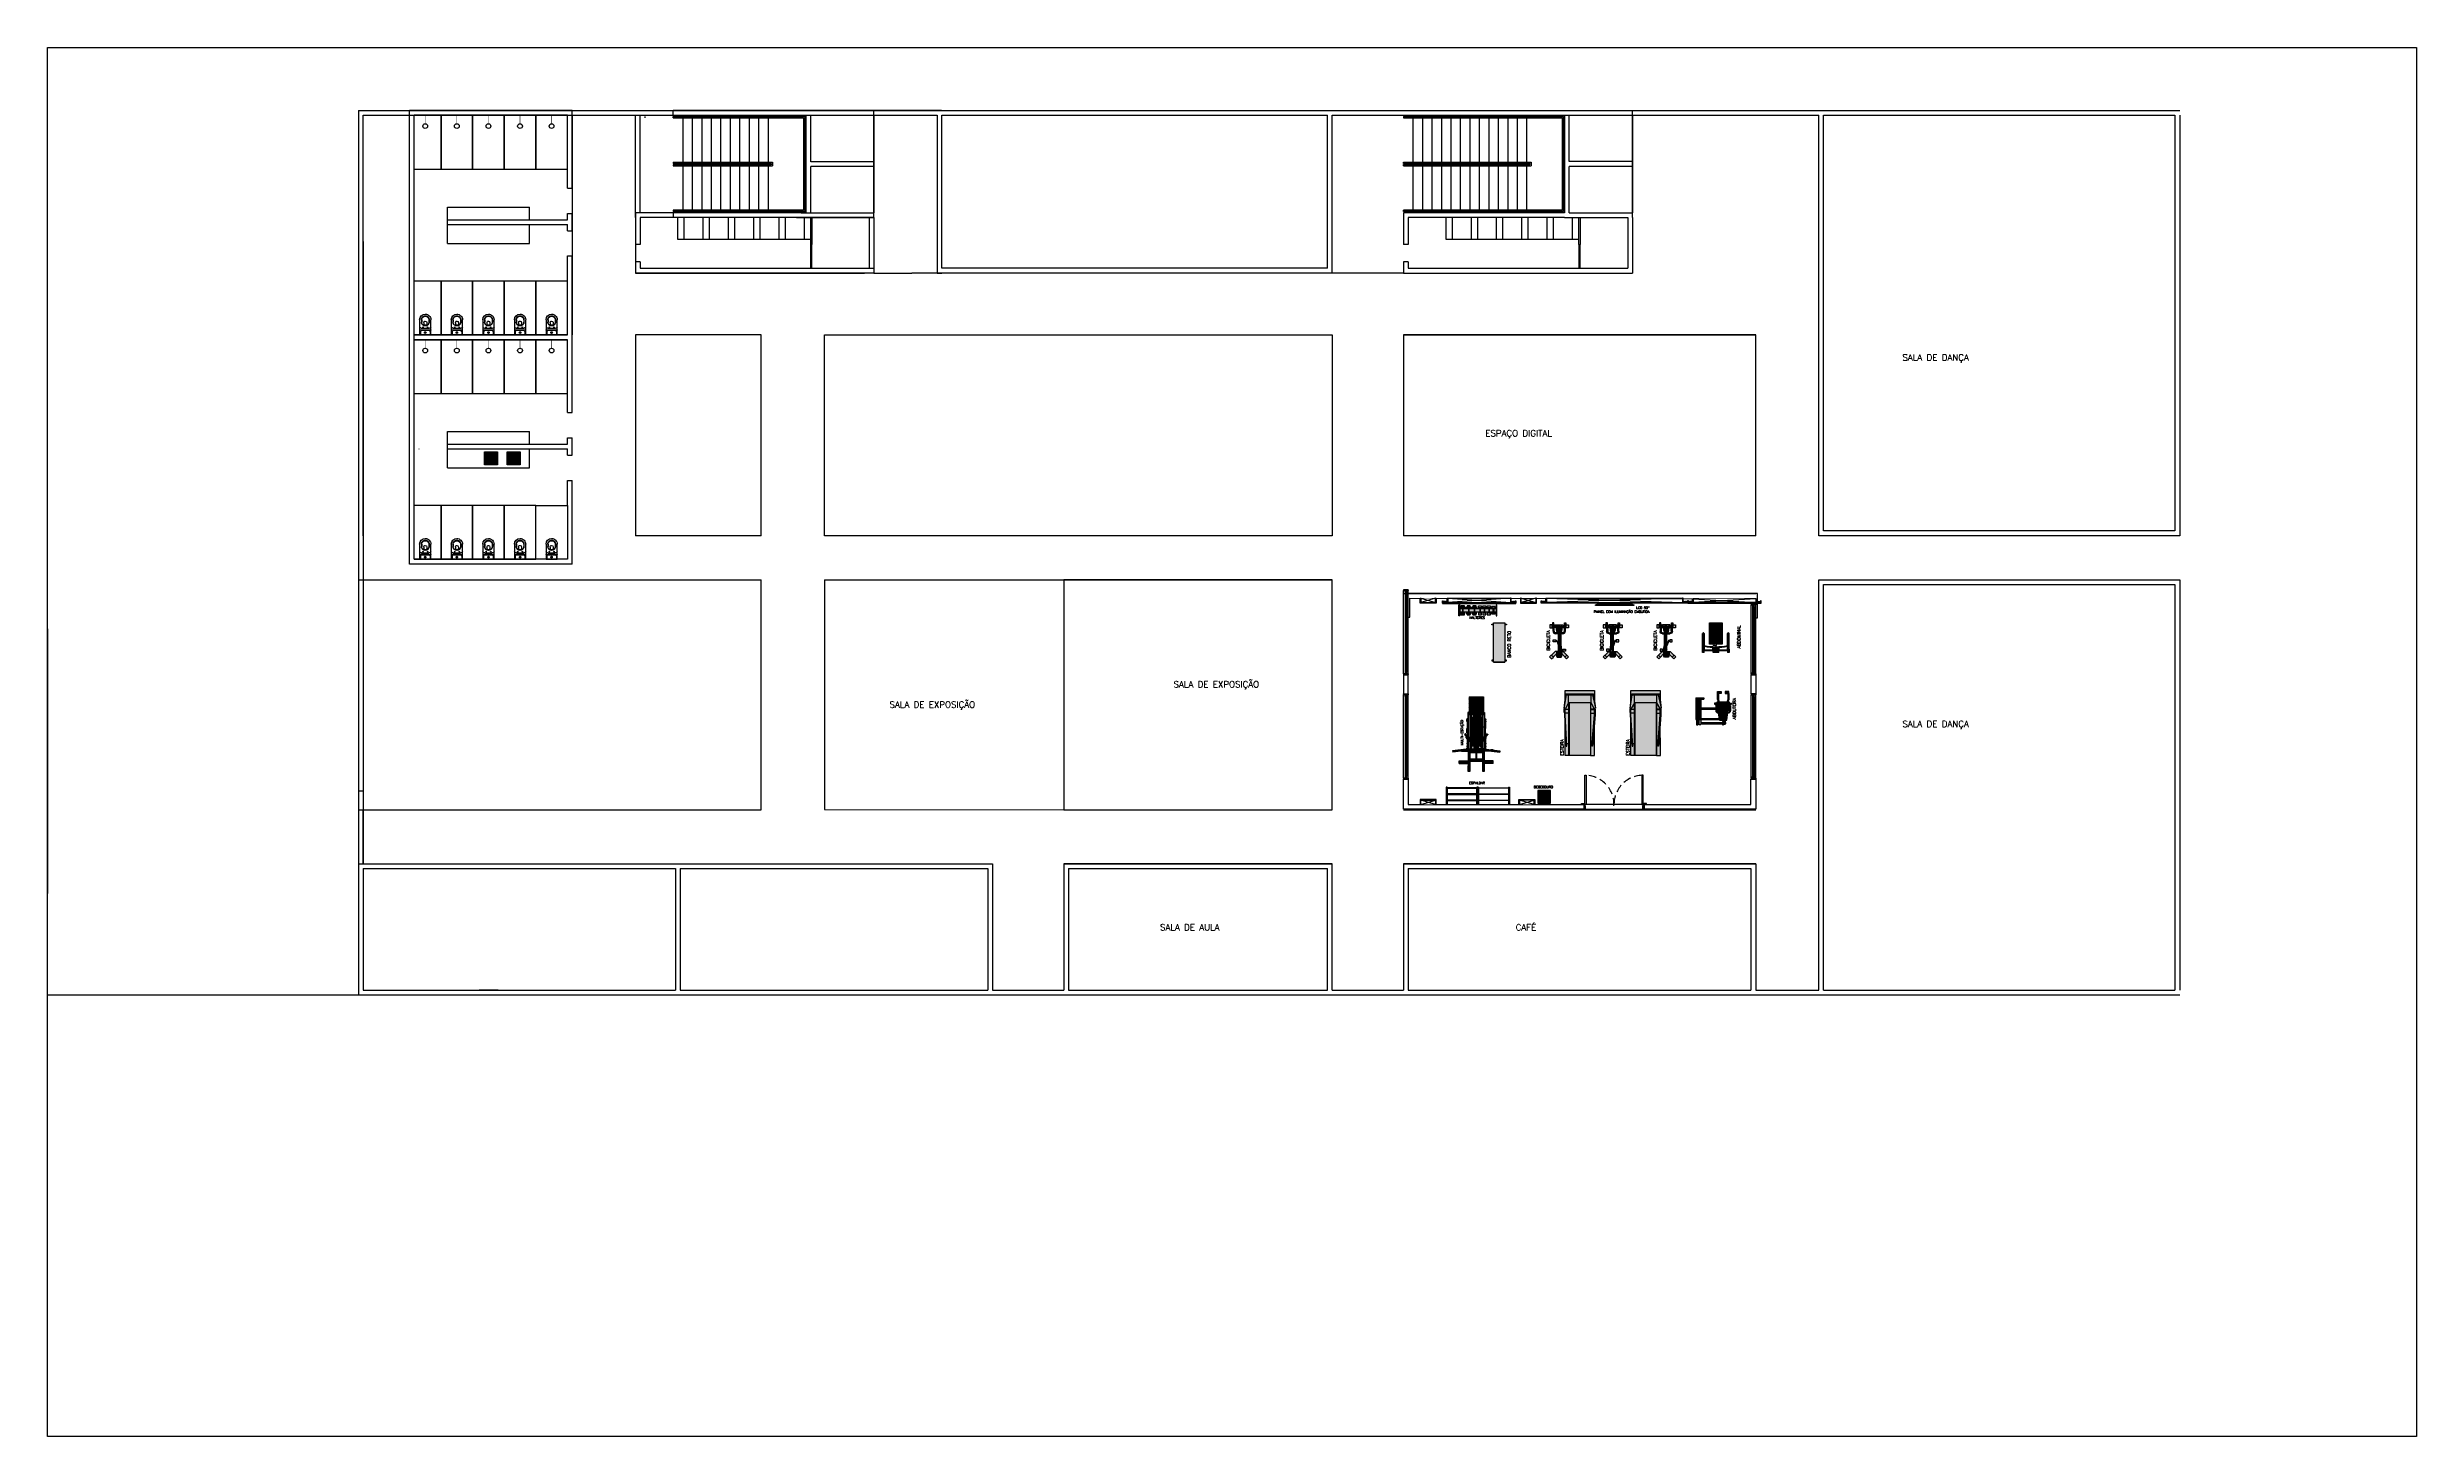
# Model space of a CAD drawing. Header units: inches. Extents: x -55 to 844, y -103 to 167.
# Drawn here: x 267 to 342, y -81.1 to -37.1 of the extents above; entities that cross this region are included whole.
import ezdxf

# ---------------------------------------------------------------- set-up
doc = ezdxf.new("R2010")
doc.units = ezdxf.units.IN
doc.header["$MEASUREMENT"] = 0
doc.set_wipeout_variables(frame=1)
doc.linetypes.add('DA0621PE-XREF-02$0$CONTINU', pattern=[0])
doc.linetypes.add('HIDDEN', pattern=[0.375, 0.25, -0.125])
for name, color, linetype in [('01', 7, 'Continuous'), ('A-WCCOZ', 252, 'Continuous'), ('AI-Caixilhos', 2, 'Continuous'), ('AI-Equip san', 1, 'Continuous'), ('AI-Hatch mob', 254, 'Continuous'), ('AI-Mob', 2, 'Continuous'), ('AI-Pen 05', 5, 'Continuous'), ('AI-Piso', 1, 'Continuous'), ('AI-Produção', 1, 'Continuous'), ('AI-Texto acabamento', 1, 'Continuous'), ('AI-Texto amb-tit', 4, 'Continuous'), ('VISTA', 3, 'Continuous')]:
    doc.layers.add(name, color=color, linetype=linetype)
doc.layers.add('AI-Hatch equip san', color=255, linetype='Continuous', lineweight=0)
doc.styles.add('RS100', font='romans.shx', dxfattribs={"height": 0.2})
doc.styles.add('RS50', font='romans.shx', dxfattribs={"height": 0.1})

# ---------------------------------------------------------------- blocks, each defined once
blk = doc.blocks.new('LÂMPADA T5-CORTE')
for p, q in [((-0.004, 0), (-0.004, -0.003)), ((-0.004, 0), (-0.004, -0.003)), ((0, 0), (0, -0.003)), ((0, 0), (0, -0.003)), ((-0.015, -0.032), (-0.016, -0.033)), ((-0.015, -0.034), (-0.016, -0.033)), ((-0.014, -0.033), (-0.015, -0.034)), ((-0.01, -0.003), (-0.01, -0.005)), ((-0.002, -0.003), (-0.01, -0.003)), ((-0.008, -0.004), (-0.008, -0.006)), ((-0.002, -0.004), (-0.008, -0.004)), ((-0.002, -0.003), (0.005, -0.003)), ((-0.002, -0.004), (0.004, -0.004)), ((0.004, -0.004), (0.004, -0.006)), ((0.005, -0.003), (0.005, -0.005)), ((0.01, -0.033), (0.011, -0.034)), ((0.011, -0.032), (0.012, -0.033)), ((0.011, -0.034), (0.012, -0.033))]:
    blk.add_line(p, q)
at = {"color": 253}
for p, q in [((0.036, 0), (0.036, -0.003)), ((0.036, 0), (0.036, -0.003)), ((0.04, 0), (0.04, -0.003)), ((0.04, 0), (0.04, -0.003)), ((0.025, -0.032), (0.024, -0.033)), ((0.025, -0.034), (0.024, -0.033)), ((0.026, -0.033), (0.025, -0.034)), ((0.03, -0.003), (0.03, -0.005)), ((0.038, -0.003), (0.03, -0.003)), ((0.032, -0.004), (0.032, -0.006)), ((0.038, -0.004), (0.032, -0.004)), ((0.038, -0.003), (0.045, -0.003)), ((0.038, -0.004), (0.044, -0.004)), ((0.044, -0.004), (0.044, -0.006)), ((0.045, -0.003), (0.045, -0.005)), ((0.05, -0.033), (0.051, -0.034)), ((0.051, -0.032), (0.052, -0.033)), ((0.051, -0.034), (0.052, -0.033))]:
    blk.add_line(p, q, dxfattribs=at)
at = {"extrusion": (0, 0, -1)}
for radius in [0.0136, 0.0124, 0.0113]:
    blk.add_circle((0.002, -0.02), radius, dxfattribs=at)
at = {"color": 253, "extrusion": (0, 0, -1)}
for radius in [0.0136, 0.0124, 0.0113]:
    blk.add_circle((-0.038, -0.02), radius, dxfattribs=at)
at = {"extrusion": (0, 0, -1)}
for radius, start, end in [(0.0173, 319.09604, 64.66422), (0.0161, 319.09604, 67.42351), (0.0161, 112.57649, 220.90396), (0.0173, 115.33578, 220.90396)]:
    blk.add_arc((0.002, -0.02), radius, start, end, dxfattribs=at)
for centre, radius, start, end in [((-0.015, -0.032), 0.00124, 315, 40.90396), ((-0.002, 0.003), 0.00834, 243.22137, 296.77863), ((0.011, -0.032), 0.00124, 139.09604, 225)]:
    blk.add_arc(centre, radius, start, end)
at = {"color": 253, "extrusion": (0, 0, -1)}
for radius, start, end in [(0.0173, 319.09604, 64.66422), (0.0161, 319.09604, 67.42351), (0.0161, 112.57649, 220.90396), (0.0173, 115.33578, 220.90396)]:
    blk.add_arc((-0.038, -0.02), radius, start, end, dxfattribs=at)
at = {"color": 253}
for centre, radius, start, end in [((0.025, -0.032), 0.00124, 315, 40.90396), ((0.038, 0.003), 0.00834, 243.22137, 296.77863), ((0.051, -0.032), 0.00124, 139.09604, 225)]:
    blk.add_arc(centre, radius, start, end, dxfattribs=at)
blk = doc.blocks.new('*U95')
blk.add_lwpolyline([(0.02, 0), (4.322, 0), (4.322, 0.13), (0.02, 0.13)], close=True)
blk.add_wipeout([(0.02, 0), (4.322, 0), (4.322, 0.13), (0.02, 0.13)])
at = {"layer": 'AI-Hatch mob', "true_color": 0xd3bf96}
h = blk.add_hatch(color=9, dxfattribs=at)
h.paths.add_polyline_path([(0.02, 0.13), (0, 0.13), (0, 0), (0.02, 0)])
h.paths.add_polyline_path([(4.492, 0.08), (4.492, 0.15), (-0.15, 0.15), (-0.15, 0.08), (-0.13, 0.08), (-0.13, 0.13), (4.472, 0.13), (4.472, 0.08)])
h.paths.add_polyline_path([(4.322, 0.13), (4.342, 0.13), (4.342, 0), (4.322, 0)])
blk.add_lwpolyline([(4.492, 0.08), (4.492, 0.15), (-0.15, 0.15), (-0.15, 0.08), (-0.13, 0.08), (-0.13, 0.13), (4.472, 0.13), (4.472, 0.08), (4.492, 0.08)])
for points in [[(0.02, 0.13), (0, 0.13), (0, 0), (0.02, 0)], [(4.322, 0.13), (4.342, 0.13), (4.342, 0), (4.322, 0)]]:
    blk.add_lwpolyline(points, close=True)
at = {"layer": 'AI-Produção'}
for p, q in [((0.02, 0), (4.322, 0.13)), ((4.322, 0), (0.02, 0.13))]:
    blk.add_line(p, q, dxfattribs=at)
at = {"layer": 'AI-Produção', "xscale": -1}
blk.add_blockref('LÂMPADA T5-CORTE', (-0.047, 0.13), dxfattribs=at)
at = {"layer": 'AI-Produção'}
blk.add_blockref('LÂMPADA T5-CORTE', (4.389, 0.13), dxfattribs=at)
blk = doc.blocks.new('*U96')
at = {"layer": 'AI-Hatch mob'}
h = blk.add_hatch(color=253, dxfattribs=at)
h.set_gradient(color1=(173, 173, 173), rotation=45, tint=1, name='CYLINDER')
h.paths.add_polyline_path([(0.898, 0.01), (0.898, 0), (2.32, 0), (2.32, 0.01)])
h = blk.add_hatch(dxfattribs=at)
h.set_pattern_fill('AR-RROOF', color=252, scale=0.15, angle=45, style=0)
h.set_pattern_definition([(45, (0.46553, 0), (0.127279, 0.339411), [2.25, -0.3, 0.75, -0.15]), (45, (0.55356, 0.1941), (-0.247134, 0.035002), [0.45, -0.0495, 0.9, -0.1125]), (45, (0.4284, 0.14319), (0.480479, 0.6226075), [1.2, -0.21, 0.6, -0.15])])
h.paths.add_polyline_path([(0.898, 0.01), (0.898, 0), (2.32, 0), (2.32, 0.01)])
blk.add_lwpolyline([(0, 0.01), (2.32, 0.01), (2.32, 0), (0, 0)], close=True)
blk = doc.blocks.new('cadeira abdutora')
at = {"layer": 'AI-Hatch mob'}
for color, points in [(8, [(-1.03, 0.12), (-0.97, 0.12), (-0.97, 0.09), (-0.97, 0.005), (-1.03, 0.005)]), (254, [(-0.128, 0.057, -0.354236), (-0.12, 0.047), (-0.12, -0.167, -0.354236), (-0.128, -0.177), (-0.37, -0.21), (-0.385, -0.21, -0.414214), (-0.39, -0.205), (-0.39, 0.085, -0.414214), (-0.385, 0.09), (-0.37, 0.09)]), (8, [(-1.03, -0.24), (-0.97, -0.24), (-0.97, -0.21), (-0.97, -0.125), (-1.03, -0.125)])]:
    blk.add_hatch(color=color, dxfattribs=at).paths.add_polyline_path(points)
at = {"layer": 'AI-Hatch mob', "true_color": 0xede8c4}
h = blk.add_hatch(color=254, dxfattribs=at)
h.paths.add_polyline_path([(-0.14, -0.713), (-0.18, -0.713), (-0.18, -0.184), (-0.14, -0.178)])
h.paths.add_polyline_path([(-0.51, -0.295), (-0.47, -0.295), (-0.47, -0.76), (-0.51, -0.76)])
h.paths.add_polyline_path([(-0.05, -0.075), (-0.01, -0.075), (-0.01, -0.77), (-0.05, -0.77)])
h.paths.add_polyline_path([(0.01, -0.77), (0.01, -0.83), (-0.14, -0.83), (-0.14, -0.77)])
h.paths.add_polyline_path([(-0.14, -0.9), (-0.14, -0.86), (0.03, -0.86), (0.03, -0.9)])
h.paths.add_polyline_path([(-0.18, -0.713), (-0.14, -0.713), (-0.14, -0.76), (-0.18, -0.76)])
h.paths.add_polyline_path([(-0.83, -0.673), (-0.79, -0.673), (-0.79, -0.713), (-0.83, -0.713)])
h.paths.add_polyline_path([(-0.83, -0.713), (-0.79, -0.713), (-0.79, -0.76), (-0.83, -0.76)])
h.paths.add_polyline_path([(-0.79, -0.92), (-0.83, -0.92), (-0.83, -0.84), (-0.79, -0.84)])
h.paths.add_polyline_path([(-0.69, -0.181), (-0.69, -0.213), (-0.774, -0.238), (-0.774, -0.207)])
h.paths.add_polyline_path([(-0.69, 0.093), (-0.69, 0.061), (-0.774, 0.087), (-0.774, 0.118)])
h.paths.add_polyline_path([(-0.39, -0.128), (-0.43, -0.128), (-0.43, 0.007), (-0.39, 0.007)])
h.paths.add_polyline_path([(-0.12, -0.04), (-0.12, 0), (0, 0), (0, -0.04)])
h.paths.add_polyline_path([(-0.08, -0.075), (-0.08, -0.045), (0.025, -0.045), (0.025, -0.075)])
at = {"layer": 'AI-Hatch mob'}
h = blk.add_hatch(color=254, dxfattribs=at)
edge = h.paths.add_edge_path()
edge.add_arc((-0.68, -0.25), 0.01, 180, 270)
edge.add_line((-0.68, -0.26), (-0.44, -0.26))
edge.add_arc((-0.44, -0.25), 0.01, 270, 360)
edge.add_line((-0.43, -0.25), (-0.43, 0.13))
edge.add_arc((-0.44, 0.13), 0.01, 0, 90)
edge.add_line((-0.44, 0.14), (-0.68, 0.14))
edge.add_arc((-0.68, 0.13), 0.01, 90, 180)
edge.add_line((-0.69, 0.13), (-0.69, -0.25))
h = blk.add_hatch(color=255, dxfattribs=at)
h.paths.add_polyline_path([(-0.83, -0.84), (-0.83, -0.76), (-0.14, -0.76), (-0.14, -0.84)])
h.paths.add_polyline_path([(-0.79, -0.92), (-0.79, -0.84), (-0.14, -0.84), (-0.14, -0.92)])
for p, q in [((-1.03, 0.12), (-1.03, 0)), ((-0.97, 0.12), (-1.03, 0.12)), ((-1.03, 0.005), (-0.97, 0.005)), ((-1.03, 0), (-0.97, 0)), ((-0.97, 0.085), (-0.97, 0.12)), ((-0.97, 0), (-0.97, 0.12)), ((-0.97, 0.09), (-0.774, 0.09)), ((-0.97, 0.085), (-0.774, 0.085)), ((-0.965, 0.125), (-0.889, 0.125)), ((-0.889, 0.125), (-0.779, 0.125)), ((-0.774, 0.085), (-0.774, 0.12)), ((-0.774, 0.118), (-0.69, 0.093)), ((-0.774, 0.087), (-0.69, 0.061)), ((-0.69, 0.13), (-0.69, -0.25)), ((-0.44, 0.14), (-0.68, 0.14)), ((-0.665, 0.14), (-0.665, 0.205)), ((-0.66, 0.21), (-0.635, 0.21)), ((-0.63, 0.14), (-0.63, 0.205)), ((-0.63, 0.198), (-0.586, 0.14)), ((-0.583, 0.155), (-0.583, 0.175)), ((-0.583, 0.175), (-0.423, 0.175)), ((-0.423, 0.155), (-0.583, 0.155)), ((-0.483, 0.155), (-0.483, 0.175)), ((-0.43, -0.25), (-0.43, 0.13)), ((-0.43, 0.007), (-0.39, 0.007)), ((-0.39, -0.205), (-0.39, 0.085)), ((-0.37, 0.09), (-0.385, 0.09)), ((-0.373, 0.09), (-0.373, 0.105)), ((-0.128, 0.057), (-0.37, 0.09)), ((-0.353, 0.105), (-0.353, 0.088)), ((-0.12, -0.167), (-0.12, 0.047)), ((-0.12, 0), (0, 0)), ((-0.05, 0.02), (-0.01, 0.02)), ((-0.05, 0), (-0.05, 0.02)), ((-0.01, 0), (-0.01, 0.02)), ((0, -0.04), (0, 0)), ((-1.03, -0.24), (-1.03, -0.12)), ((-1.03, -0.12), (-0.97, -0.12)), ((-1.03, -0.125), (-0.97, -0.125)), ((-0.97, -0.24), (-1.03, -0.24)), ((-0.97, -0.12), (-0.97, -0.24)), ((-0.97, -0.205), (-0.774, -0.205)), ((-0.97, -0.205), (-0.97, -0.24)), ((-0.97, -0.21), (-0.774, -0.21)), ((-0.965, -0.245), (-0.889, -0.245)), ((-0.889, -0.245), (-0.779, -0.245)), ((-0.83, -0.92), (-0.83, -0.673)), ((-0.83, -0.673), (-0.79, -0.673)), ((-0.83, -0.713), (-0.79, -0.713)), ((-0.79, -0.76), (-0.79, -0.673)), ((-0.774, -0.207), (-0.69, -0.181)), ((-0.774, -0.205), (-0.774, -0.24)), ((-0.774, -0.238), (-0.69, -0.213)), ((-0.68, -0.26), (-0.44, -0.26)), ((-0.665, -0.26), (-0.665, -0.325)), ((-0.66, -0.33), (-0.635, -0.33)), ((-0.63, -0.26), (-0.63, -0.325)), ((-0.63, -0.318), (-0.586, -0.26)), ((-0.423, -0.275), (-0.583, -0.275)), ((-0.583, -0.275), (-0.583, -0.295)), ((-0.583, -0.295), (-0.423, -0.295)), ((-0.51, -0.275), (-0.51, -0.26)), ((-0.51, -0.76), (-0.51, -0.295)), ((-0.483, -0.275), (-0.483, -0.295)), ((-0.47, -0.275), (-0.47, -0.26)), ((-0.47, -0.76), (-0.47, -0.295)), ((-0.43, -0.128), (-0.39, -0.128)), ((-0.37, -0.21), (-0.385, -0.21)), ((-0.373, -0.21), (-0.373, -0.225)), ((-0.128, -0.177), (-0.37, -0.21)), ((-0.353, -0.225), (-0.353, -0.208)), ((-0.18, -0.76), (-0.18, -0.184)), ((-0.18, -0.713), (-0.14, -0.713)), ((-0.14, -0.92), (-0.14, -0.178)), ((-0.12, -0.04), (-0.1, -0.04)), ((-0.12, -0.04), (0, -0.04)), ((-0.12, -0.08), (-0.1, -0.08)), ((-0.1, -0.08), (-0.1, -0.04)), ((-0.1, -0.05), (-0.08, -0.05)), ((-0.1, -0.07), (-0.08, -0.07)), ((-0.08, -0.045), (0.025, -0.045)), ((-0.08, -0.075), (-0.08, -0.045)), ((-0.08, -0.075), (0.025, -0.075)), ((-0.05, -0.045), (-0.05, -0.04)), ((-0.05, -0.77), (-0.05, -0.075)), ((-0.01, -0.045), (-0.01, -0.04)), ((-0.01, -0.77), (-0.01, -0.075)), ((0.025, -0.075), (0.025, -0.045)), ((-0.83, -0.76), (-0.14, -0.76)), ((-0.83, -0.84), (-0.14, -0.84)), ((-0.83, -0.92), (-0.14, -0.92)), ((-0.79, -0.92), (-0.79, -0.84)), ((-0.14, -0.77), (0.01, -0.77)), ((-0.14, -0.83), (0.01, -0.83)), ((-0.14, -0.86), (0.03, -0.86)), ((-0.14, -0.9), (0.03, -0.9)), ((-0.05, -0.86), (-0.05, -0.83)), ((-0.01, -0.86), (-0.01, -0.83)), ((0.01, -0.83), (0.01, -0.77)), ((0.03, -0.9), (0.03, -0.86))]:
    blk.add_line(p, q)
for centre in [(-0.648, 0.192), (-0.648, -0.313)]:
    blk.add_circle(centre, 0.015)
for centre, radius, start, end in [((-0.965, 0.12), 0.005, 90, 180), ((-0.779, 0.12), 0.005, 0, 90), ((-0.68, 0.13), 0.01, 90, 180), ((-0.66, 0.205), 0.005, 90, 180), ((-0.635, 0.205), 0.005, 0, 90), ((-0.44, 0.13), 0.01, 0, 90), ((-0.423, 0.105), 0.07, 0, 90), ((-0.423, 0.105), 0.05, 0, 90), ((-0.385, 0.085), 0.005, 90, 180), ((-0.13, 0.047), 0.01, 0, 78.02387), ((-0.965, -0.24), 0.005, 180, 270), ((-0.779, -0.24), 0.005, 270, 0), ((-0.68, -0.25), 0.01, 180, 270), ((-0.66, -0.325), 0.005, 180, 270), ((-0.635, -0.325), 0.005, 270, 0), ((-0.44, -0.25), 0.01, 270, 360), ((-0.423, -0.225), 0.05, 270, 0), ((-0.423, -0.225), 0.07, 270, 0), ((-0.385, -0.205), 0.005, 180, 270), ((-0.13, -0.167), 0.01, 281.97613, 0)]:
    blk.add_arc(centre, radius, start, end)
blk = doc.blocks.new('*U93')
at = {"ltscale": 0.5}
for p, q in [((0.002, 2.68), (-0.148, 2.68)), ((-0.148, 2.68), (0.002, 2.68)), ((-0.148, 2.68), (-0.148, 2.66)), ((-0.148, 2.66), (0.002, 2.66)), ((0.002, 2.68), (0.002, 2.66)), ((-0.148, 0.02), (0.002, 0.02)), ((-0.148, 0.02), (-0.148, 0)), ((-0.148, 0), (0.002, 0)), ((0.002, 0.02), (0.002, 0))]:
    blk.add_line(p, q, dxfattribs=at)
at = {"color": 1, "ltscale": 0.25}
for p, q in [((-0.148, 0.02), (-0.148, 2.66)), ((-0.099, 2.61), (-0.099, 0.07)), ((-0.079, 2.61), (-0.079, 0.07)), ((-0.072, 2.61), (-0.072, 0.07)), ((-0.052, 2.61), (-0.052, 0.07)), ((0.002, 0.02), (0.002, 2.66))]:
    blk.add_line(p, q, dxfattribs=at)
at = {"color": 252, "ltscale": 0.25}
for p, q in [((-0.089, 2.61), (-0.089, 0.07)), ((-0.062, 2.61), (-0.062, 0.07))]:
    blk.add_line(p, q, dxfattribs=at)
at = {"color": 1, "ltscale": 0.25}
for points in [[(-0.148, 2.68), (0.002, 2.68), (0.002, 2.69), (-0.148, 2.69)], [(-0.148, 0), (0.002, 0), (0.002, -0.01), (-0.148, -0.01)]]:
    blk.add_lwpolyline(points, close=True, dxfattribs=at)
at = {"ltscale": 0.25}
for points in [[(-0.079, 2.66), (-0.099, 2.66), (-0.099, 2.61), (-0.079, 2.61)], [(-0.052, 2.66), (-0.072, 2.66), (-0.072, 2.61), (-0.052, 2.61)], [(-0.099, 0.07), (-0.079, 0.07), (-0.079, 0.02), (-0.099, 0.02)], [(-0.072, 0.07), (-0.052, 0.07), (-0.052, 0.02), (-0.072, 0.02)]]:
    blk.add_lwpolyline(points, close=True, dxfattribs=at)
blk = doc.blocks.new('sc2000')
at = {"layer": 'AI-Hatch mob', "ltscale": 3}
h = blk.add_hatch(color=31, dxfattribs=at)
h.paths.add_polyline_path([(-52.018, 58.205), (-52.083, 58.205), (-52.083, 58.125), (-52.018, 58.125)])
h.paths.add_polyline_path([(-52.313, 57.898), (-52.378, 57.898), (-52.378, 57.818), (-52.313, 57.818)])
h.paths.add_polyline_path([(-52.561, 58.316), (-52.624, 58.252), (-52.571, 58.199), (-52.508, 58.263)])
h.paths.add_polyline_path([(-52.571, 57.831), (-52.624, 57.778), (-52.561, 57.714), (-52.508, 57.767)])
h.paths.add_polyline_path([(-51.547, 57.792), (-51.637, 57.792), (-51.637, 57.717), (-51.547, 57.717)])
h.paths.add_polyline_path([(-51.547, 58.132), (-51.637, 58.132), (-51.637, 58.1), (-51.597, 58.1, -0.414214), (-51.582, 58.085, -0.414214), (-51.597, 58.07), (-51.637, 58.07), (-51.637, 58.035), (-51.557, 58.035), (-51.557, 57.995), (-51.637, 57.995), (-51.637, 57.96), (-51.597, 57.96, -0.414214), (-51.582, 57.945, -0.414214), (-51.597, 57.93), (-51.637, 57.93), (-51.637, 57.897), (-51.547, 57.897)])
h.paths.add_polyline_path([(-51.547, 58.312), (-51.637, 58.312), (-51.637, 58.237), (-51.547, 58.237)])
h.paths.add_polyline_path([(-51.482, 58.227), (-51.552, 58.227), (-51.552, 58.21), (-51.532, 58.21, -0.199474), (-51.529, 58.182), (-51.482, 58.182)])
h.paths.add_polyline_path([(-51.482, 57.847), (-51.529, 57.847, -0.199474), (-51.532, 57.82), (-51.552, 57.82), (-51.552, 57.802), (-51.482, 57.802)])
for color, points in [(31, [(-52.336, 58.038, -0.192811), (-52.486, 58.079, 0.71015), (-52.575, 58.047), (-52.575, 57.982, 0.71015), (-52.486, 57.951, -0.192811), (-52.336, 57.992, 0.359647), (-52.317, 58.015, -0.006447), (-52.317, 58.015, 0.365458)]), (254, [(-52.317, 58.015, -0.005136), (-52.317, 58.015, 0.99869), (-52.28, 58.015, 0.988484)]), (254, [(-51.597, 57.96), (-51.695, 57.96, -0.079466), (-51.727, 57.965, -0.088475), (-51.752, 57.978, -0.105141), (-51.768, 57.997, -0.018802), (-51.769, 58), (-51.797, 58), (-51.797, 57.989, 0.023896), (-51.794, 57.984, 0.105141), (-51.771, 57.955, 0.088475), (-51.737, 57.937, 0.079466), (-51.695, 57.93), (-51.597, 57.93, 0.414214), (-51.582, 57.945, 0.414214)]), (254, [(-51.637, 57.995), (-51.662, 57.995), (-51.662, 57.96), (-51.637, 57.96)])]:
    blk.add_hatch(color=color, dxfattribs=at).paths.add_polyline_path(points)
h = blk.add_hatch(color=254, dxfattribs=at)
h.paths.add_polyline_path([(-51.832, 57.985), (-51.832, 57.995), (-52.329, 57.995, -0.087444), (-52.336, 57.992, 0.185248), (-52.481, 57.955), (-51.832, 57.955)])
h.paths.add_polyline_path([(-51.832, 58.035), (-52.329, 58.035, -0.269405), (-52.317, 58.015, -0.988484), (-52.28, 58.015, -0.99869), (-52.317, 58.015, -0.263904), (-52.329, 57.995), (-51.832, 57.995)])
h.paths.add_polyline_path([(-51.757, 58.03), (-51.797, 58.03), (-51.797, 58), (-51.757, 58)])
h.paths.add_polyline_path([(-51.557, 58.035), (-51.766, 58.035, 0.011671), (-51.768, 58.033, 0.018802), (-51.769, 58.03), (-51.757, 58.03), (-51.757, 58), (-51.769, 58, 0.018802), (-51.768, 57.997, 0.011671), (-51.766, 57.995), (-51.557, 57.995)])
h.paths.add_polyline_path([(-51.797, 58.13, -0.414214), (-51.752, 58.175), (-51.532, 58.175, 0.258865), (-51.532, 58.21), (-51.752, 58.21, 0.414214), (-51.832, 58.13), (-51.832, 58.045), (-51.797, 58.045)])
h.paths.add_polyline_path([(-51.797, 57.985), (-51.832, 57.985), (-51.832, 57.9, 0.414214), (-51.752, 57.82), (-51.532, 57.82, 0.258865), (-51.532, 57.855), (-51.752, 57.855, -0.414214), (-51.797, 57.9)])
h.paths.add_polyline_path([(-52.394, 57.887), (-52.394, 57.927), (-52.474, 57.927), (-52.474, 57.921), (-52.568, 57.827), (-52.511, 57.771)])
h.paths.add_polyline_path([(-52.511, 58.259), (-52.568, 58.203), (-52.474, 58.109), (-52.474, 58.102), (-52.394, 58.102), (-52.394, 58.142)])
h = blk.add_hatch(color=254, dxfattribs=at)
h.paths.add_polyline_path([(-52.392, 58.102), (-52.477, 58.102), (-52.477, 58.072, 0.110511), (-52.392, 58.039)])
h.paths.add_polyline_path([(-52.392, 57.955), (-52.477, 57.955), (-52.477, 57.927), (-52.392, 57.927)])
h.paths.add_polyline_path([(-52.181, 57.955), (-52.258, 57.955), (-52.351, 57.94), (-52.351, 57.898), (-52.339, 57.898), (-52.339, 57.93)])
h.paths.add_polyline_path([(-52.045, 58.085), (-52.045, 58.125), (-52.057, 58.125), (-52.057, 58.093), (-52.215, 58.035), (-52.181, 58.035)])
h.paths.add_polyline_path([(-51.582, 58.085, 0.414214), (-51.597, 58.1), (-51.695, 58.1, 0.079466), (-51.737, 58.093, 0.088475), (-51.771, 58.075, 0.105141), (-51.794, 58.046, 0.023896), (-51.797, 58.041), (-51.797, 58.03), (-51.769, 58.03, -0.018802), (-51.768, 58.033, -0.105141), (-51.752, 58.052, -0.088475), (-51.727, 58.065, -0.079466), (-51.695, 58.07), (-51.597, 58.07, 0.414214)])
h.paths.add_polyline_path([(-51.797, 58.045), (-51.832, 58.045), (-51.832, 57.985), (-51.797, 57.985)])
h.paths.add_polyline_path([(-51.552, 58.175), (-51.632, 58.175), (-51.632, 58.132), (-51.552, 58.132)])
h.paths.add_polyline_path([(-51.552, 58.237), (-51.632, 58.237), (-51.632, 58.21), (-51.552, 58.21)])
h.paths.add_polyline_path([(-51.552, 57.897), (-51.632, 57.897), (-51.632, 57.855), (-51.552, 57.855)])
h.paths.add_polyline_path([(-51.552, 57.82), (-51.632, 57.82), (-51.632, 57.792), (-51.552, 57.792)])
h = blk.add_hatch(color=254, dxfattribs=at)
h.paths.add_polyline_path([(-51.794, 57.984, -0.023896), (-51.797, 57.989), (-51.797, 57.985), (-51.797, 57.955), (-51.771, 57.955, -0.104668)])
h.paths.add_polyline_path([(-51.662, 57.995), (-51.766, 57.995, 0.093356), (-51.752, 57.978, 0.088475), (-51.727, 57.965, 0.079466), (-51.695, 57.96), (-51.662, 57.96)])
at = {"color": 0}
for p, q in [((-52.481, 57.955), (-51.832, 57.955)), ((-52.329, 58.035), (-51.832, 58.035)), ((-52.329, 57.995), (-51.832, 57.995)), ((-51.832, 58.045), (-51.832, 58.13)), ((-51.832, 58.045), (-51.797, 58.045)), ((-51.832, 57.985), (-51.832, 58.045)), ((-51.832, 57.985), (-51.797, 57.985)), ((-51.832, 57.9), (-51.832, 57.985)), ((-51.797, 58.045), (-51.797, 58.13)), ((-51.797, 57.985), (-51.797, 58.045)), ((-51.797, 57.9), (-51.797, 57.985)), ((-51.797, 57.955), (-51.771, 57.955)), ((-51.766, 58.035), (-51.557, 58.035)), ((-51.766, 57.995), (-51.557, 57.995)), ((-51.752, 58.21), (-51.532, 58.21)), ((-51.752, 58.175), (-51.532, 58.175)), ((-51.532, 57.855), (-51.752, 57.855)), ((-51.532, 57.82), (-51.752, 57.82)), ((-51.662, 57.995), (-51.662, 57.96)), ((-51.637, 58.132), (-51.547, 58.132)), ((-51.547, 58.132), (-51.637, 58.132)), ((-51.637, 58.1), (-51.637, 58.132)), ((-51.637, 58.035), (-51.637, 58.07)), ((-51.637, 57.96), (-51.637, 57.995)), ((-51.637, 57.897), (-51.637, 57.93)), ((-51.547, 57.897), (-51.637, 57.897)), ((-51.632, 58.21), (-51.632, 58.237)), ((-51.632, 58.132), (-51.632, 58.175)), ((-51.632, 57.897), (-51.632, 57.855)), ((-51.632, 57.82), (-51.632, 57.792)), ((-51.557, 58.035), (-51.557, 57.995)), ((-51.552, 58.21), (-51.552, 58.237)), ((-51.482, 58.227), (-51.552, 58.227)), ((-51.552, 58.132), (-51.552, 58.175)), ((-51.552, 57.897), (-51.552, 57.855)), ((-51.552, 57.82), (-51.552, 57.792)), ((-51.482, 57.802), (-51.552, 57.802)), ((-51.547, 58.132), (-51.547, 57.897)), ((-51.529, 58.182), (-51.482, 58.182)), ((-51.529, 57.847), (-51.482, 57.847)), ((-51.482, 58.182), (-51.482, 58.227)), ((-51.482, 57.847), (-51.482, 57.802))]:
    blk.add_line(p, q, dxfattribs=at)
for points in [[(-52.571, 58.199), (-52.508, 58.263), (-52.561, 58.316), (-52.624, 58.252)], [(-52.571, 57.831), (-52.508, 57.767), (-52.561, 57.714), (-52.624, 57.778)], [(-52.378, 57.898), (-52.313, 57.898), (-52.313, 57.818), (-52.378, 57.818)], [(-52.018, 58.125), (-52.083, 58.125), (-52.083, 58.205), (-52.018, 58.205)], [(-51.797, 58.03), (-51.757, 58.03), (-51.757, 58), (-51.797, 58)], [(-51.637, 58.237), (-51.547, 58.237), (-51.547, 58.312), (-51.637, 58.312)], [(-51.637, 57.792), (-51.547, 57.792), (-51.547, 57.717), (-51.637, 57.717)]]:
    blk.add_lwpolyline(points, close=True, dxfattribs=at)
for points in [[(-52.575, 58.047), (-52.575, 57.982)], [(-52.474, 58.102), (-52.474, 58.109), (-52.568, 58.203)], [(-52.568, 57.827), (-52.474, 57.921), (-52.474, 57.927)], [(-52.394, 58.102), (-52.394, 58.142), (-52.511, 58.259)], [(-52.511, 57.771), (-52.394, 57.887), (-52.394, 57.927)], [(-52.392, 58.039), (-52.392, 58.102), (-52.477, 58.102), (-52.477, 58.072)], [(-52.392, 57.955), (-52.392, 57.927), (-52.477, 57.927), (-52.477, 57.955)], [(-52.351, 57.898), (-52.351, 57.94), (-52.258, 57.955)], [(-52.339, 57.898), (-52.339, 57.93), (-52.181, 57.955)], [(-52.057, 58.125), (-52.057, 58.093), (-52.215, 58.035)], [(-52.045, 58.125), (-52.045, 58.085), (-52.181, 58.035)]]:
    blk.add_lwpolyline(points, dxfattribs=at)
for points in [[(-51.797, 58.041, -0.023896), (-51.794, 58.046, -0.105141), (-51.771, 58.075, -0.088475), (-51.737, 58.093, -0.079466), (-51.695, 58.1), (-51.597, 58.1)], [(-51.597, 57.93), (-51.695, 57.93, -0.079466), (-51.737, 57.937, -0.088475), (-51.771, 57.955, -0.105141), (-51.794, 57.984, -0.023896), (-51.797, 57.989, -0.120983)], [(-51.769, 58.03, -0.018802), (-51.768, 58.033, -0.105141), (-51.752, 58.052, -0.088475), (-51.727, 58.065, -0.079466), (-51.695, 58.07), (-51.597, 58.07)], [(-51.597, 57.96), (-51.695, 57.96, -0.079466), (-51.727, 57.965, -0.088475), (-51.752, 57.978, -0.105141), (-51.768, 57.997, -0.018802), (-51.769, 58, -0.120983)], [(-51.69, 58.1), (-51.69, 58.1, 0.079466)], [(-51.608, 58.07), (-51.608, 58.07, 0.021827)]]:
    blk.add_lwpolyline(points, format="xyb", dxfattribs=at)
blk.add_circle((-52.299, 58.015), 0.0183, dxfattribs=at)
for centre, radius, start, end in [((-52.525, 58.047), 0.05, 38.47811, 180), ((-52.525, 57.982), 0.05, 180, 321.52189), ((-52.36, 58.245), 0.209, 232.91239, 276.56577), ((-52.36, 57.785), 0.209, 83.43423, 127.08761), ((-52.34, 58.015), 0.023, 279.69903, 80.30097), ((-51.752, 58.13), 0.08, 90, 180), ((-51.752, 57.9), 0.08, 180, 270), ((-51.752, 58.13), 0.045, 90, 180), ((-51.752, 57.9), 0.045, 180, 270), ((-51.597, 58.085), 0.015, 0, 90), ((-51.597, 58.085), 0.015, 270, 0), ((-51.597, 57.945), 0.015, 0, 90), ((-51.597, 57.945), 0.015, 270, 0), ((-51.564, 58.192), 0.0361, 330.97339, 29.02661), ((-51.564, 57.837), 0.0361, 330.97339, 29.02661)]:
    blk.add_arc(centre, radius, start, end, dxfattribs=at)
blk = doc.blocks.new('Esteira')
at = {"layer": 'AI-Hatch mob', "ltscale": 3}
h = blk.add_hatch(color=254, dxfattribs=at)
h.paths.add_polyline_path([(0.903, 1.553), (0.027, 1.553), (-0.027, 1.098), (0.068, 1.526), (0.889, 1.526), (0.957, 1.098)])
h.paths.add_polyline_path([(0, 1.058), (-0.027, 1.058), (-0.027, 0.97), (0, 0.97)])
h.paths.add_polyline_path([(0.099, 1.076), (-0.027, 1.076), (-0.027, 1.058), (0.099, 1.058)])
h.paths.add_polyline_path([(0, 0.895), (0, 0.97), (-0.021, 0.97), (-0.021, 0.895), (0.063, -0.099), (0.081, -0.099)])
h.paths.add_polyline_path([(0.951, 0.895), (0.951, 0.97), (0.93, 0.97), (0.93, 0.895), (0.876, -0.099), (0.894, -0.099)])
h.paths.add_polyline_path([(0.957, 1.076), (0.831, 1.076), (0.831, 1.058), (0.957, 1.058)])
h.paths.add_polyline_path([(0.957, 1.058), (0.93, 1.058), (0.93, 0.97), (0.957, 0.97)])
h = blk.add_hatch(color=254, dxfattribs=at)
h.paths.add_polyline_path([(0.822, 1.526), (0.108, 1.526), (0.108, 1.273), (0.822, 1.273)])
h.paths.add_polyline_path([(0.108, 1.526), (0.068, 1.526), (-0.027, 1.098), (0.009, 1.089), (0.108, 1.273)])
h.paths.add_polyline_path([(0.889, 1.526), (0.822, 1.526), (0.822, 1.273), (0.921, 1.089), (0.957, 1.098)])
h = blk.add_hatch(color=31, dxfattribs=at)
h.paths.add_polyline_path([(0.93, 0.895), (0.93, 0.941), (0.813, 0.941), (0.813, -0.022), (0.88, -0.022)])
h.paths.add_polyline_path([(0.117, 0.941), (0, 0.941), (0, 0.895), (0.075, -0.022), (0.117, -0.022)])
h.paths.add_polyline_path([(0.117, 1.273), (0.108, 1.273), (0.009, 1.089), (0, 1.091), (0, 1.076), (0.099, 1.076), (0.099, 1.058), (0, 1.058), (0, 0.941), (0.117, 0.941)])
h.paths.add_polyline_path([(0.822, 1.273), (0.813, 1.273), (0.813, 0.941), (0.93, 0.941), (0.93, 1.058), (0.831, 1.058), (0.831, 1.076), (0.93, 1.076), (0.93, 1.091), (0.921, 1.089)])
h.paths.add_polyline_path([(0.93, 1.665), (0, 1.665), (0, 1.325), (0.027, 1.553), (0.903, 1.553), (0.93, 1.325)])
h.paths.add_polyline_path([(0.93, 0.532), (0.894, -0.099), (0.876, -0.099), (0.88, -0.022), (0.813, -0.022), (0.813, -0.4), (0.93, -0.4)])
h.paths.add_polyline_path([(0.117, -0.022), (0.075, -0.022), (0.081, -0.099), (0.063, -0.099), (0, 0.649), (0, -0.4), (0.117, -0.4)])
h = blk.add_hatch(color=254, dxfattribs=at)
h.paths.add_polyline_path([(0.947, 1.096), (0.93, 1.091), (0.93, 1.076), (0.949, 1.076)])
h.paths.add_polyline_path([(0, 1.091), (-0.017, 1.096), (-0.019, 1.076), (0, 1.076)])
at = {"layer": 'AI-Hatch mob'}
blk.add_hatch(color=254, dxfattribs=at).paths.add_polyline_path([(0.126, 1.273), (0.126, -0.391), (0.804, -0.391), (0.804, 1.273)])
for p, q in [((0.027, 1.553), (-0.027, 1.098)), ((0.068, 1.526), (-0.027, 1.098)), ((0.93, 1.665), (0, 1.665)), ((0, 1.665), (0, 1.325)), ((0.903, 1.553), (0.027, 1.553)), ((0.889, 1.526), (0.068, 1.526)), ((0.108, 1.273), (0.108, 1.526)), ((0.822, 1.273), (0.822, 1.526)), ((0.957, 1.098), (0.889, 1.526)), ((0.957, 1.098), (0.903, 1.553)), ((0.93, 1.325), (0.93, 1.665)), ((-0.027, 1.098), (0.009, 1.089)), ((-0.027, 0.97), (-0.027, 1.076)), ((-0.027, 1.076), (0.099, 1.076)), ((0.099, 1.058), (-0.027, 1.058)), ((0, 0.97), (-0.027, 0.97)), ((-0.021, 0.97), (-0.021, 0.895)), ((-0.021, 0.895), (0.063, -0.099)), ((-0.019, 1.076), (-0.017, 1.096)), ((0, 1.076), (0, 1.091)), ((0, 0.895), (0, 1.058)), ((0.117, 0.941), (0, 0.941)), ((0.081, -0.099), (0, 0.895)), ((0.009, 1.089), (0.108, 1.273)), ((0.099, 1.076), (0.099, 1.058)), ((0.108, 1.273), (0.822, 1.273)), ((0.117, -0.4), (0.117, 1.273)), ((0.126, 1.273), (0.126, -0.4)), ((0.804, 1.273), (0.804, -0.4)), ((0.813, -0.4), (0.813, 1.273)), ((0.813, 0.941), (0.93, 0.941)), ((0.822, 1.273), (0.921, 1.089)), ((0.957, 1.076), (0.831, 1.076)), ((0.831, 1.076), (0.831, 1.058)), ((0.831, 1.058), (0.957, 1.058)), ((0.876, -0.099), (0.93, 0.895)), ((0.951, 0.895), (0.894, -0.099)), ((0.921, 1.089), (0.957, 1.098)), ((0.93, 1.076), (0.93, 1.091)), ((0.93, 0.895), (0.93, 1.058)), ((0.93, 0.97), (0.957, 0.97)), ((0.949, 1.076), (0.947, 1.096)), ((0.951, 0.97), (0.951, 0.895)), ((0.957, 0.97), (0.957, 1.076)), ((0, -0.4), (0, 0.748)), ((0.93, -0.4), (0.93, 0.678)), ((0.052, -0.022), (0, -0.022)), ((0.126, -0.4), (0, -0.4)), ((0.063, -0.099), (0.081, -0.099)), ((0.117, -0.022), (0.074, -0.022)), ((0.126, -0.391), (0.804, -0.391)), ((0.804, -0.4), (0.93, -0.4)), ((0.813, -0.022), (0.883, -0.022)), ((0.894, -0.099), (0.876, -0.099)), ((0.901, -0.022), (0.93, -0.022))]:
    blk.add_line(p, q)
blk = doc.blocks.new('RACK PESOS')
at = {"layer": 'AI-Hatch mob', "ltscale": 3, "true_color": 0xede8c4}
h = blk.add_hatch(color=254, dxfattribs=at)
h.paths.add_polyline_path([(0, -1.18), (0.35, -1.18), (0.35, -1.205), (0, -1.205)])
h.paths.add_polyline_path([(0.35, 0), (0, 0), (0, -0.025), (0.35, -0.025)])
at = {"layer": 'AI-Hatch mob', "ltscale": 3}
blk.add_hatch(color=254, dxfattribs=at).paths.add_polyline_path([(0.125, -1.205), (0.225, -1.205), (0.225, 0), (0.125, 0)])
h = blk.add_hatch(color=31, dxfattribs=at)
h.paths.add_polyline_path([(0.1, -0.586), (0.03, -0.586), (0.03, -0.486), (0.1, -0.486)])
h.paths.add_polyline_path([(0.25, -0.526), (0.1, -0.526), (0.1, -0.546), (0.25, -0.546)])
h.paths.add_polyline_path([(0.32, -0.486), (0.25, -0.486), (0.25, -0.586), (0.32, -0.586)])
h.paths.add_polyline_path([(0.065, -1.033), (0.03, -1.033), (0.03, -1.133), (0.065, -1.133)])
h.paths.add_polyline_path([(0.1, -1.153), (0.065, -1.153), (0.065, -1.013), (0.1, -1.013)])
h.paths.add_polyline_path([(0.25, -1.073), (0.1, -1.073), (0.1, -1.093), (0.25, -1.093)])
h.paths.add_polyline_path([(0.285, -1.133), (0.32, -1.133), (0.32, -1.033), (0.285, -1.033)])
h.paths.add_polyline_path([(0.285, -1.013), (0.25, -1.013), (0.25, -1.153), (0.285, -1.153)])
h.paths.add_polyline_path([(0.065, -0.844), (0.03, -0.844), (0.03, -0.944), (0.065, -0.944)])
h.paths.add_polyline_path([(0.1, -0.964), (0.065, -0.964), (0.065, -0.824), (0.1, -0.824)])
h.paths.add_polyline_path([(0.25, -0.884), (0.1, -0.884), (0.1, -0.904), (0.25, -0.904)])
h.paths.add_polyline_path([(0.285, -0.944), (0.32, -0.944), (0.32, -0.844), (0.285, -0.844)])
h.paths.add_polyline_path([(0.285, -0.824), (0.25, -0.824), (0.25, -0.964), (0.285, -0.964)])
h.paths.add_polyline_path([(0.065, -0.664), (0.03, -0.664), (0.03, -0.764), (0.065, -0.764)])
h.paths.add_polyline_path([(0.1, -0.784), (0.065, -0.784), (0.065, -0.644), (0.1, -0.644)])
h.paths.add_polyline_path([(0.25, -0.704), (0.1, -0.704), (0.1, -0.724), (0.25, -0.724)])
h.paths.add_polyline_path([(0.285, -0.764), (0.32, -0.764), (0.32, -0.664), (0.285, -0.664)])
h.paths.add_polyline_path([(0.285, -0.644), (0.25, -0.644), (0.25, -0.784), (0.285, -0.784)])
h.paths.add_polyline_path([(0.1, -0.448), (0.03, -0.448), (0.03, -0.348), (0.1, -0.348)])
h.paths.add_polyline_path([(0.25, -0.388), (0.1, -0.388), (0.1, -0.408), (0.25, -0.408)])
h.paths.add_polyline_path([(0.32, -0.348), (0.25, -0.348), (0.25, -0.448), (0.32, -0.448)])
h.paths.add_polyline_path([(0.1, -0.308), (0.03, -0.308), (0.03, -0.208), (0.1, -0.208)])
h.paths.add_polyline_path([(0.25, -0.239), (0.1, -0.239), (0.1, -0.259), (0.25, -0.259)])
h.paths.add_polyline_path([(0.32, -0.208), (0.25, -0.208), (0.25, -0.308), (0.32, -0.308)])
h.paths.add_polyline_path([(0.25, -0.062), (0.3, -0.062), (0.3, -0.162), (0.25, -0.162)])
h.paths.add_polyline_path([(0.1, -0.102), (0.25, -0.102), (0.25, -0.122), (0.1, -0.122)])
h.paths.add_polyline_path([(0.1, -0.062), (0.05, -0.062), (0.05, -0.162), (0.1, -0.162)])
at = {"ltscale": 3}
for points in [[(0.35, 0), (0, 0), (0, -0.025), (0.35, -0.025)], [(0.125, -1.205), (0.225, -1.205), (0.225, 0), (0.125, 0)], [(0.1, -0.308), (0.03, -0.308), (0.03, -0.208), (0.1, -0.208)], [(0.1, -0.448), (0.03, -0.448), (0.03, -0.348), (0.1, -0.348)], [(0.1, -0.586), (0.03, -0.586), (0.03, -0.486), (0.1, -0.486)], [(0.065, -0.664), (0.03, -0.664), (0.03, -0.764), (0.065, -0.764)], [(0.1, -0.062), (0.05, -0.062), (0.05, -0.162), (0.1, -0.162)], [(0.1, -0.784), (0.065, -0.784), (0.065, -0.644), (0.1, -0.644)], [(0.1, -0.102), (0.25, -0.102), (0.25, -0.122), (0.1, -0.122)], [(0.25, -0.239), (0.1, -0.239), (0.1, -0.259), (0.25, -0.259)], [(0.25, -0.388), (0.1, -0.388), (0.1, -0.408), (0.25, -0.408)], [(0.25, -0.526), (0.1, -0.526), (0.1, -0.546), (0.25, -0.546)], [(0.25, -0.704), (0.1, -0.704), (0.1, -0.724), (0.25, -0.724)], [(0.25, -0.062), (0.3, -0.062), (0.3, -0.162), (0.25, -0.162)], [(0.32, -0.208), (0.25, -0.208), (0.25, -0.308), (0.32, -0.308)], [(0.32, -0.348), (0.25, -0.348), (0.25, -0.448), (0.32, -0.448)], [(0.32, -0.486), (0.25, -0.486), (0.25, -0.586), (0.32, -0.586)], [(0.285, -0.644), (0.25, -0.644), (0.25, -0.784), (0.285, -0.784)], [(0.285, -0.764), (0.32, -0.764), (0.32, -0.664), (0.285, -0.664)], [(0, -1.18), (0.35, -1.18), (0.35, -1.205), (0, -1.205)], [(0.065, -0.844), (0.03, -0.844), (0.03, -0.944), (0.065, -0.944)], [(0.065, -1.033), (0.03, -1.033), (0.03, -1.133), (0.065, -1.133)], [(0.1, -0.964), (0.065, -0.964), (0.065, -0.824), (0.1, -0.824)], [(0.1, -1.153), (0.065, -1.153), (0.065, -1.013), (0.1, -1.013)], [(0.25, -0.884), (0.1, -0.884), (0.1, -0.904), (0.25, -0.904)], [(0.25, -1.073), (0.1, -1.073), (0.1, -1.093), (0.25, -1.093)], [(0.285, -0.824), (0.25, -0.824), (0.25, -0.964), (0.285, -0.964)], [(0.285, -1.013), (0.25, -1.013), (0.25, -1.153), (0.285, -1.153)], [(0.285, -0.944), (0.32, -0.944), (0.32, -0.844), (0.285, -0.844)], [(0.285, -1.133), (0.32, -1.133), (0.32, -1.033), (0.285, -1.033)]]:
    blk.add_lwpolyline(points, close=True, dxfattribs=at)
blk = doc.blocks.new('banco reto 1250x460mm')
at = {"layer": 'AI-Hatch mob'}
blk.add_hatch(color=31, dxfattribs=at).paths.add_polyline_path([(0, 0.36), (0, 0), (1.25, 0), (1.25, 0.36)])
for points in [[(0, 0.36), (0, 0), (0, 0.36), (1.25, 0.36), (1.25, 0), (0, 0)], [(0.067, 0.36), (0.067, 0.41), (0.042, 0.41), (0.042, 0.36)], [(0.042, 0), (0.042, -0.05), (0.067, -0.05), (0.067, 0)], [(1.183, 0.36), (1.183, 0.41), (1.208, 0.41), (1.208, 0.36)], [(1.208, 0), (1.208, -0.05), (1.183, -0.05), (1.183, 0)]]:
    blk.add_lwpolyline(points)
blk = doc.blocks.new('Multi-Estação')
at = {"layer": 'AI-Hatch mob', "true_color": 0xe1d8b7}
for points in [[(-2.071, 0.795), (-2.071, 0.507), (-2.104, 0.507), (-2.104, 0.795)], [(-2.028, 0.795), (-2.028, 0.507), (-2.071, 0.507), (-2.071, 0.795)], [(-2.104, -0.288), (-2.071, -0.288), (-2.071, 0), (-2.104, 0)], [(-2.028, 0), (-2.071, 0), (-2.071, -0.288), (-2.028, -0.288)], [(-2.049, 0.007), (-2.009, 0.007), (-2.009, 0.5), (-2.049, 0.5)]]:
    blk.add_hatch(color=254, dxfattribs=at).paths.add_polyline_path(points)
at = {"layer": 'AI-Hatch mob', "true_color": 0xd3bf96}
for points in [[(-1.651, 0.569), (-1.693, 0.563), (-1.752, 0.998), (-1.71, 1.003)], [(-1.64, 0.56), (-1.641, 0.57), (-1.703, 0.562), (-1.702, 0.552)], [(-0.019, 0.026), (-0.019, 0.481), (-0.558, 0.481), (-0.558, 0.026)], [(-1.752, -0.491), (-1.71, -0.496), (-1.651, -0.062), (-1.693, -0.056)], [(-1.702, -0.045), (-1.703, -0.055), (-1.641, -0.063), (-1.64, -0.053)]]:
    blk.add_hatch(color=9, dxfattribs=at).paths.add_polyline_path(points)
h = blk.add_hatch(color=9, dxfattribs=at)
h.paths.add_polyline_path([(-1.693, 0.563), (-1.703, 0.562), (-1.702, 0.552), (-1.692, 0.553), (-1.687, 0.518, -0.016823), (-1.686, 0.507), (-1.715, 0.507), (-1.715, 0.721)])
h.paths.add_polyline_path([(-1.671, 0.795), (-1.671, 0.721), (-1.681, 0.795)])
h = blk.add_hatch(color=9, dxfattribs=at)
h.paths.add_polyline_path([(-2.35, -0.008), (-2.176, -0.008), (-2.176, 0), (-2.311, 0), (-2.311, 0.05), (-2.176, 0.05), (-2.176, 0.058), (-2.35, 0.058)])
h.paths.add_polyline_path([(-2.35, 0.449), (-2.176, 0.449), (-2.176, 0.457), (-2.311, 0.457), (-2.311, 0.507), (-2.176, 0.507), (-2.176, 0.515), (-2.35, 0.515)])
edge = h.paths.add_edge_path()
edge.add_ellipse((-1.688, 0.317), major_axis=(0, -0.0163), ratio=0.5, start_angle=180, end_angle=270)
edge.add_line((-1.689, 0.334), (-1.686, 0.334))
edge.add_line((-1.686, 0.334), (-1.686, 0.445))
edge.add_line((-1.686, 0.445), (-1.767, 0.445))
edge.add_line((-1.767, 0.445), (-1.767, 0.264))
edge.add_line((-1.767, 0.264), (-1.702, 0.264))
edge.add_ellipse((-1.703, 0.253), major_axis=(0, -0.0109), ratio=0.455596, start_angle=0, end_angle=180, ccw=False)
edge.add_line((-1.702, 0.243), (-1.767, 0.243))
edge.add_line((-1.767, 0.243), (-1.767, 0.062))
edge.add_line((-1.767, 0.062), (-1.686, 0.062))
edge.add_line((-1.686, 0.062), (-1.686, 0.173))
edge.add_line((-1.686, 0.173), (-1.689, 0.173))
edge.add_ellipse((-1.688, 0.19), major_axis=(0, 0.0163), ratio=0.5, start_angle=90, end_angle=180, ccw=False)
edge.add_line((-1.696, 0.19), (-1.696, 0.317))
at = {"layer": 'AI-Hatch mob'}
h = blk.add_hatch(color=254, dxfattribs=at)
h.paths.add_polyline_path([(-2.056, 0), (-2.056, 0.05), (-2.311, 0.05), (-2.311, 0)])
h.paths.add_polyline_path([(-2.056, 0.457), (-2.056, 0.507), (-2.311, 0.507), (-2.311, 0.457)])
at = {"layer": 'AI-Hatch mob', "true_color": 0xe1d8b7}
h = blk.add_hatch(color=254, dxfattribs=at)
h.paths.add_polyline_path([(-2.002, 0), (-2.002, 0.05), (-2.009, 0.05), (-2.009, 0.007), (-2.049, 0.007), (-2.049, 0.05), (-2.056, 0.05), (-2.056, 0)])
h.paths.add_polyline_path([(-2.002, 0.457), (-2.002, 0.507), (-2.056, 0.507), (-2.056, 0.457), (-2.049, 0.457), (-2.049, 0.5), (-2.009, 0.5), (-2.009, 0.457)])
at = {"layer": 'AI-Hatch mob'}
for points in [[(-1.972, 0.457), (-2.002, 0.457), (-2.009, 0.457), (-2.009, 0.05), (-2.002, 0.05), (-1.972, 0.05)], [(0, 0.481), (-0.019, 0.481), (-0.019, 0.026), (0, 0.026)], [(-1.467, -0.013), (-1.485, -0.013), (-1.485, -0.046), (-1.467, -0.046)]]:
    blk.add_hatch(color=254, dxfattribs=at).paths.add_polyline_path(points)
h = blk.add_hatch(color=254, dxfattribs=at)
h.paths.add_polyline_path([(-2.002, 0.05), (-2.002, 0), (-1.686, 0, 0.0169), (-1.686, 0.011), (-1.686, 0.05)])
h.paths.add_polyline_path([(-2.002, 0.507), (-2.002, 0.457), (-1.686, 0.457), (-1.686, 0.496, 0.0169), (-1.686, 0.507)])
at = {"layer": 'AI-Hatch mob', "true_color": 0xe1d8b7}
h = blk.add_hatch(color=254, dxfattribs=at)
edge = h.paths.add_edge_path()
edge.add_ellipse((-1.703, 0.253), major_axis=(0, -0.0109), ratio=0.455596, start_angle=0, end_angle=180)
edge.add_line((-1.703, 0.264), (-1.972, 0.264))
edge.add_line((-1.972, 0.264), (-1.972, 0.243))
edge.add_line((-1.972, 0.243), (-1.703, 0.243))
at = {"layer": 'AI-Hatch mob', "true_color": 0xd3bf96}
h = blk.add_hatch(color=9, dxfattribs=at)
h.paths.add_polyline_path([(-1.702, -0.045), (-1.692, -0.046), (-1.687, -0.011, 0.016823), (-1.686, 0), (-1.715, 0), (-1.715, -0.214), (-1.693, -0.056), (-1.703, -0.055)])
h.paths.add_polyline_path([(-1.671, -0.214), (-1.681, -0.288), (-1.671, -0.288)])
at = {"layer": 'AI-Hatch mob'}
h = blk.add_hatch(color=254, dxfattribs=at)
edge = h.paths.add_edge_path()
edge.add_ellipse((-1.401, 0.148), major_axis=(0, 0.0131), ratio=0.623164, start_angle=270, end_angle=360)
edge.add_line((-1.401, 0.161), (-1.405, 0.161))
edge.add_ellipse((-1.406, 0.148), major_axis=(0, 0.0131), ratio=0.623164, start_angle=270, end_angle=360, ccw=False)
edge.add_line((-1.398, 0.148), (-1.398, 0.077))
edge.add_arc((-1.433, -0.021), 0.104, 67.22375, 70.34128, ccw=False)
edge.add_line((-1.393, 0.075), (-1.393, 0.148))
edge = h.paths.add_edge_path()
edge.add_arc((-1.433, 0.528), 0.104, -70.34128, -67.22375, ccw=False)
edge.add_line((-1.398, 0.43), (-1.398, 0.359))
edge.add_ellipse((-1.406, 0.359), major_axis=(0, -0.0131), ratio=0.623164, start_angle=18.89115, end_angle=90, ccw=False)
edge.add_ellipse((-1.401, 0.359), major_axis=(0, -0.0131), ratio=0.623164, start_angle=-18.89115, end_angle=90)
edge.add_line((-1.393, 0.359), (-1.393, 0.432))
h.paths.add_polyline_path([(-1.555, 0.334), (-1.55, 0.334), (-1.55, 0.402), (-1.555, 0.402)])
edge = h.paths.add_edge_path()
edge.add_ellipse((-1.542, 0.437), major_axis=(0, 0.0131), ratio=0.628138, start_angle=0, end_angle=90, ccw=False)
edge.add_line((-1.543, 0.45), (-1.547, 0.45))
edge.add_ellipse((-1.547, 0.437), major_axis=(0, 0.0131), ratio=0.628138, start_angle=0, end_angle=90)
edge.add_line((-1.555, 0.437), (-1.555, 0.424))
edge.add_line((-1.555, 0.424), (-1.55, 0.424))
edge.add_line((-1.55, 0.424), (-1.55, 0.437))
edge = h.paths.add_edge_path()
edge.add_line((-1.55, 0.083), (-1.555, 0.083))
edge.add_line((-1.555, 0.083), (-1.555, 0.07))
edge.add_ellipse((-1.547, 0.07), major_axis=(0, -0.0131), ratio=0.628138, start_angle=270, end_angle=360)
edge.add_line((-1.547, 0.057), (-1.543, 0.057))
edge.add_ellipse((-1.542, 0.07), major_axis=(0, -0.0131), ratio=0.628138, start_angle=270, end_angle=360, ccw=False)
edge.add_line((-1.55, 0.07), (-1.55, 0.083))
h.paths.add_polyline_path([(-1.555, 0.105), (-1.55, 0.105), (-1.55, 0.173), (-1.555, 0.173)])
edge = h.paths.add_edge_path()
edge.add_ellipse((-1.68, 0.317), major_axis=(0, -0.0163), ratio=0.5, start_angle=180, end_angle=270, ccw=False)
edge.add_line((-1.681, 0.334), (-1.688, 0.334))
edge.add_ellipse((-1.688, 0.317), major_axis=(0, -0.0163), ratio=0.5, start_angle=180, end_angle=270)
edge.add_line((-1.696, 0.317), (-1.696, 0.19))
edge.add_ellipse((-1.688, 0.19), major_axis=(0, 0.0163), ratio=0.5, start_angle=90, end_angle=180)
edge.add_line((-1.688, 0.173), (-1.681, 0.173))
edge.add_ellipse((-1.68, 0.19), major_axis=(0, 0.0163), ratio=0.5, start_angle=90, end_angle=180, ccw=False)
edge.add_line((-1.688, 0.19), (-1.688, 0.317))
at = {"layer": 'AI-Hatch mob', "true_color": 0xe1d8b7}
h = blk.add_hatch(color=254, dxfattribs=at)
h.paths.add_polyline_path([(-1.642, 0.173), (-1.686, 0.173), (-1.686, 0.011, -0.033732), (-1.687, -0.011), (-1.692, -0.046), (-1.649, -0.052), (-1.644, -0.011, 0.033732), (-1.642, 0.011)])
h.paths.add_polyline_path([(-1.642, 0.496, 0.033732), (-1.644, 0.518), (-1.649, 0.559), (-1.692, 0.553), (-1.687, 0.518, -0.033732), (-1.686, 0.496), (-1.686, 0.334), (-1.642, 0.334)])
at = {"layer": 'AI-Hatch mob'}
h = blk.add_hatch(color=254, dxfattribs=at)
edge = h.paths.add_edge_path()
edge.add_ellipse((-1.644, 0.19), major_axis=(0, 0.0163), ratio=0.5, start_angle=90, end_angle=180)
edge.add_line((-1.644, 0.173), (-1.496, 0.173))
edge.add_ellipse((-1.496, 0.19), major_axis=(0, 0.0163), ratio=0.5, start_angle=180, end_angle=270)
edge.add_line((-1.487, 0.19), (-1.487, 0.317))
edge.add_ellipse((-1.496, 0.317), major_axis=(0, -0.0163), ratio=0.5, start_angle=90, end_angle=180)
edge.add_line((-1.496, 0.334), (-1.644, 0.334))
edge.add_ellipse((-1.644, 0.317), major_axis=(0, -0.0163), ratio=0.5, start_angle=180, end_angle=270)
edge.add_line((-1.653, 0.317), (-1.653, 0.19))
edge = h.paths.add_edge_path()
edge.add_ellipse((-1.68, 0.19), major_axis=(0, 0.0163), ratio=0.5, start_angle=131.93089, end_angle=180)
edge.add_line((-1.68, 0.173), (-1.646, 0.173))
edge.add_ellipse((-1.644, 0.19), major_axis=(0, 0.0163), ratio=0.5, start_angle=90, end_angle=180, ccw=False)
edge.add_line((-1.653, 0.19), (-1.653, 0.317))
edge.add_ellipse((-1.644, 0.317), major_axis=(0, -0.0163), ratio=0.5, start_angle=180, end_angle=270, ccw=False)
edge.add_line((-1.646, 0.334), (-1.68, 0.334))
edge.add_ellipse((-1.68, 0.317), major_axis=(0, -0.0163), ratio=0.5, start_angle=180, end_angle=228.06911)
edge.add_line((-1.686, 0.328), (-1.686, 0.179))
h = blk.add_hatch(color=254, dxfattribs=at)
edge = h.paths.add_edge_path()
edge.add_ellipse((-1.547, 0.07), major_axis=(0, -0.0131), ratio=0.628138, start_angle=270, end_angle=309.13515, ccw=False)
edge.add_line((-1.555, 0.07), (-1.555, 0.083))
edge.add_line((-1.555, 0.083), (-1.579, 0.083))
edge.add_line((-1.579, 0.083), (-1.579, 0.105))
edge.add_line((-1.579, 0.105), (-1.642, 0.105))
edge.add_line((-1.642, 0.105), (-1.642, 0.062))
edge.add_line((-1.642, 0.062), (-1.553, 0.062))
edge = h.paths.add_edge_path()
edge.add_line((-1.579, 0.402), (-1.579, 0.424))
edge.add_line((-1.579, 0.424), (-1.555, 0.424))
edge.add_line((-1.555, 0.424), (-1.555, 0.437))
edge.add_ellipse((-1.547, 0.437), major_axis=(0, 0.0131), ratio=0.628138, start_angle=50.86485, end_angle=90, ccw=False)
edge.add_line((-1.553, 0.445), (-1.642, 0.445))
edge.add_line((-1.642, 0.445), (-1.642, 0.402))
edge.add_line((-1.642, 0.402), (-1.579, 0.402))
h = blk.add_hatch(color=253, dxfattribs=at)
edge = h.paths.add_edge_path()
edge.add_ellipse((-1.613, 0.534), major_axis=(0, 0.0109), ratio=0.32002, start_angle=-180, end_angle=-4.01113)
edge.add_ellipse((-1.613, 0.534), major_axis=(0, 0.0109), ratio=0.32002, start_angle=-4.01113, end_angle=177.29128)
edge.add_line((-1.614, 0.523), (-1.613, 0.523))
at = {"layer": 'AI-Hatch mob', "true_color": 0xd3bf96}
h = blk.add_hatch(color=9, dxfattribs=at)
edge = h.paths.add_edge_path()
edge.add_ellipse((-1.613, 0.534), major_axis=(0, -0.0109), ratio=0.32002, start_angle=364.01113, end_angle=540, ccw=False)
edge.add_line((-1.612, 0.523), (-1.581, 0.523))
edge.add_ellipse((-1.581, 0.534), major_axis=(0, -0.0109), ratio=0.32002, start_angle=364.01113, end_angle=540)
edge.add_line((-1.581, 0.545), (-1.612, 0.545))
at = {"layer": 'AI-Hatch mob'}
h = blk.add_hatch(color=254, dxfattribs=at)
edge = h.paths.add_edge_path()
edge.add_line((-1.581, 0.523), (-1.586, 0.523))
edge.add_ellipse((-1.581, 0.534), major_axis=(0, -0.0201), ratio=0.320805, start_angle=302.77481, end_angle=597.13456)
edge.add_line((-1.586, 0.545), (-1.58, 0.545))
edge.add_ellipse((-1.581, 0.534), major_axis=(0, -0.0109), ratio=0.32002, start_angle=364.01113, end_angle=540, ccw=False)
edge.add_line((-1.58, 0.523), (-1.581, 0.523))
edge.add_ellipse((-1.581, 0.534), major_axis=(0, -0.0109), ratio=0.32002, start_angle=355.98887, end_angle=364.01113, ccw=False)
edge = h.paths.add_edge_path()
edge.add_ellipse((-1.557, 0.534), major_axis=(0, -0.0153), ratio=0.320805, start_angle=360, end_angle=540)
edge.add_line((-1.557, 0.549), (-1.563, 0.549))
edge.add_ellipse((-1.568, 0.534), major_axis=(0, -0.0201), ratio=0.320805, start_angle=400.27662, end_angle=499.72338, ccw=False)
edge.add_line((-1.563, 0.519), (-1.557, 0.519))
h.paths.add_polyline_path([(-1.485, 0.52), (-1.467, 0.52), (-1.467, 0.553), (-1.485, 0.553)])
at = {"layer": 'AI-Hatch mob', "true_color": 0xd3bf96}
h = blk.add_hatch(color=9, dxfattribs=at)
h.paths.add_polyline_path([(-1.402, 0.088), (-1.402, 0.105), (-1.579, 0.105), (-1.579, 0.088)])
h.paths.add_polyline_path([(-1.422, 0.102, -1), (-1.422, 0.092, -1)], flags=16)
h.paths.add_polyline_path([(-1.505, 0.092, -1), (-1.505, 0.102, -1)], flags=16)
h.paths.add_polyline_path([(-1.579, 0.419), (-1.579, 0.402), (-1.402, 0.402), (-1.402, 0.419)])
h.paths.add_polyline_path([(-1.422, 0.415, -1), (-1.422, 0.405, -1)], flags=16)
h.paths.add_polyline_path([(-1.505, 0.405, -1), (-1.505, 0.415, -1)], flags=16)
at = {"layer": 'AI-Hatch mob', "true_color": 0xe1d8b7}
h = blk.add_hatch(color=254, dxfattribs=at)
edge = h.paths.add_edge_path()
edge.add_ellipse((-1.557, -0.027), major_axis=(0, 0.0153), ratio=0.320805, start_angle=-135.34017, end_angle=-44.80168, ccw=False)
edge.add_line((-1.554, -0.038), (-1.485, -0.038))
edge.add_line((-1.485, -0.038), (-1.485, -0.016))
edge.add_line((-1.485, -0.016), (-1.554, -0.016))
edge = h.paths.add_edge_path()
edge.add_ellipse((-1.557, 0.534), major_axis=(0, -0.0153), ratio=0.320805, start_angle=404.80168, end_angle=495.34017, ccw=False)
edge.add_line((-1.554, 0.523), (-1.485, 0.523))
edge.add_line((-1.485, 0.523), (-1.485, 0.545))
edge.add_line((-1.485, 0.545), (-1.554, 0.545))
h = blk.add_hatch(color=254, dxfattribs=at)
edge = h.paths.add_edge_path()
edge.add_line((-1.519, 0.402), (-1.519, 0.359))
edge.add_ellipse((-1.511, 0.359), major_axis=(0, -0.0131), ratio=0.623164, start_angle=270, end_angle=298.07373)
edge.add_line((-1.518, 0.353), (-1.518, 0.334))
edge.add_line((-1.518, 0.334), (-1.55, 0.334))
edge.add_line((-1.55, 0.334), (-1.55, 0.402))
edge.add_line((-1.55, 0.402), (-1.519, 0.402))
edge = h.paths.add_edge_path()
edge.add_ellipse((-1.524, 0.437), major_axis=(0, -0.0131), ratio=0.460555, start_angle=180, end_angle=360)
edge.add_line((-1.525, 0.424), (-1.55, 0.424))
edge.add_line((-1.55, 0.424), (-1.55, 0.437))
edge.add_ellipse((-1.542, 0.437), major_axis=(0, 0.0131), ratio=0.628138, start_angle=0, end_angle=90, ccw=False)
edge.add_line((-1.542, 0.45), (-1.525, 0.45))
h = blk.add_hatch(color=254, dxfattribs=at)
edge = h.paths.add_edge_path()
edge.add_line((-1.55, 0.105), (-1.519, 0.105))
edge.add_line((-1.519, 0.105), (-1.519, 0.148))
edge.add_ellipse((-1.511, 0.148), major_axis=(0, 0.0131), ratio=0.623164, start_angle=61.92627, end_angle=90, ccw=False)
edge.add_line((-1.518, 0.154), (-1.518, 0.173))
edge.add_line((-1.518, 0.173), (-1.55, 0.173))
edge.add_line((-1.55, 0.173), (-1.55, 0.105))
edge = h.paths.add_edge_path()
edge.add_ellipse((-1.542, 0.07), major_axis=(0, -0.0131), ratio=0.628138, start_angle=270, end_angle=360)
edge.add_line((-1.542, 0.057), (-1.526, 0.057))
edge.add_ellipse((-1.524, 0.07), major_axis=(0, 0.0131), ratio=0.460555, start_angle=0, end_angle=180, ccw=False)
edge.add_line((-1.526, 0.083), (-1.55, 0.083))
edge.add_line((-1.55, 0.083), (-1.55, 0.07))
h = blk.add_hatch(color=254, dxfattribs=at)
edge = h.paths.add_edge_path()
edge.add_line((-1.433, 0.424), (-1.524, 0.424))
edge.add_ellipse((-1.524, 0.437), major_axis=(0, -0.0131), ratio=0.460555, start_angle=180, end_angle=360, ccw=False)
edge.add_line((-1.524, 0.45), (-1.442, 0.45))
edge.add_arc((-1.442, 0.554), 0.104, 270, 307.18761)
edge.add_line((-1.379, 0.471), (-1.36, 0.486))
edge.add_ellipse((-1.352, 0.475), major_axis=(0.0079, -0.0104), ratio=0.65569, start_angle=180, end_angle=360)
edge.add_line((-1.344, 0.465), (-1.37, 0.445))
edge.add_arc((-1.433, 0.528), 0.104, 270, 307.18761, ccw=False)
h = blk.add_hatch(color=254, dxfattribs=at)
edge = h.paths.add_edge_path()
edge.add_line((-1.433, 0.083), (-1.524, 0.083))
edge.add_ellipse((-1.524, 0.07), major_axis=(0, 0.0131), ratio=0.460555, start_angle=0, end_angle=180)
edge.add_line((-1.524, 0.057), (-1.442, 0.057))
edge.add_arc((-1.442, -0.047), 0.104, 52.81239, 90, ccw=False)
edge.add_line((-1.379, 0.036), (-1.361, 0.023))
edge.add_ellipse((-1.352, 0.032), major_axis=(0.0079, 0.0104), ratio=0.65569, start_angle=0, end_angle=180, ccw=False)
edge.add_line((-1.346, 0.043), (-1.37, 0.062))
edge.add_arc((-1.433, -0.021), 0.104, 52.81239, 90)
at = {"layer": 'AI-Hatch mob'}
h = blk.add_hatch(color=254, dxfattribs=at)
edge = h.paths.add_edge_path()
edge.add_line((-0.901, 0.05), (-0.901, 0.243))
edge.add_line((-0.901, 0.243), (-1.099, 0.243))
edge.add_line((-1.099, 0.243), (-1.099, 0.145))
edge.add_ellipse((-1.103, 0.145), major_axis=(0, -0.00816), ratio=0.5, start_angle=0, end_angle=90, ccw=False)
edge.add_line((-1.102, 0.137), (-1.267, 0.137))
edge.add_line((-1.267, 0.137), (-1.267, 0.068))
edge.add_ellipse((-1.272, 0.068), major_axis=(0, -0.0109), ratio=0.5, start_angle=0, end_angle=90, ccw=False)
edge.add_line((-1.272, 0.057), (-1.274, 0.057))
edge.add_line((-1.274, 0.057), (-1.274, 0.05))
edge.add_line((-1.274, 0.05), (-0.901, 0.05))
edge = h.paths.add_edge_path()
edge.add_line((-0.901, 0.264), (-0.901, 0.457))
edge.add_line((-0.901, 0.457), (-1.274, 0.457))
edge.add_line((-1.274, 0.457), (-1.274, 0.45))
edge.add_line((-1.274, 0.45), (-1.272, 0.45))
edge.add_ellipse((-1.272, 0.439), major_axis=(0, 0.0109), ratio=0.5, start_angle=270, end_angle=360, ccw=False)
edge.add_line((-1.267, 0.439), (-1.267, 0.37))
edge.add_line((-1.267, 0.37), (-1.102, 0.37))
edge.add_ellipse((-1.103, 0.362), major_axis=(0, 0.00816), ratio=0.5, start_angle=270, end_angle=360, ccw=False)
edge.add_line((-1.099, 0.362), (-1.099, 0.264))
edge.add_line((-1.099, 0.264), (-0.901, 0.264))
edge = h.paths.add_edge_path()
edge.add_ellipse((-1.272, 0.068), major_axis=(0, -0.0109), ratio=0.5, start_angle=0, end_angle=90)
edge.add_line((-1.267, 0.068), (-1.267, 0.439))
edge.add_ellipse((-1.272, 0.439), major_axis=(0, 0.0109), ratio=0.5, start_angle=270, end_angle=360)
edge.add_line((-1.272, 0.45), (-1.353, 0.45))
edge.add_ellipse((-1.354, 0.437), major_axis=(0, 0.0131), ratio=0.623164, start_angle=270, end_angle=360, ccw=False)
edge.add_line((-1.346, 0.437), (-1.346, 0.359))
edge.add_ellipse((-1.354, 0.359), major_axis=(0, -0.0131), ratio=0.623164, start_angle=0, end_angle=90, ccw=False)
edge.add_line((-1.354, 0.346), (-1.511, 0.346))
edge.add_ellipse((-1.511, 0.359), major_axis=(0, -0.0131), ratio=0.623164, start_angle=298.07373, end_angle=360, ccw=False)
edge.add_line((-1.518, 0.353), (-1.518, 0.334))
edge.add_line((-1.518, 0.334), (-1.494, 0.334))
edge.add_ellipse((-1.496, 0.317), major_axis=(0, -0.0163), ratio=0.5, start_angle=90, end_angle=180, ccw=False)
edge.add_line((-1.487, 0.317), (-1.487, 0.19))
edge.add_ellipse((-1.496, 0.19), major_axis=(0, 0.0163), ratio=0.5, start_angle=180, end_angle=270, ccw=False)
edge.add_line((-1.496, 0.173), (-1.518, 0.173))
edge.add_line((-1.518, 0.173), (-1.518, 0.154))
edge.add_ellipse((-1.511, 0.148), major_axis=(0, 0.0131), ratio=0.623164, start_angle=0, end_angle=61.92627, ccw=False)
edge.add_line((-1.511, 0.161), (-1.354, 0.161))
edge.add_ellipse((-1.354, 0.148), major_axis=(0, 0.0131), ratio=0.623164, start_angle=270, end_angle=360, ccw=False)
edge.add_line((-1.346, 0.148), (-1.346, 0.07))
edge.add_ellipse((-1.354, 0.07), major_axis=(0, -0.0131), ratio=0.623164, start_angle=0, end_angle=90, ccw=False)
edge.add_line((-1.353, 0.057), (-1.272, 0.057))
h = blk.add_hatch(color=254, dxfattribs=at)
edge = h.paths.add_edge_path()
edge.add_arc((-1.433, -0.021), 0.104, 52.81239, 67.22375, ccw=False)
edge.add_line((-1.37, 0.062), (-1.364, 0.057))
edge.add_line((-1.364, 0.057), (-1.354, 0.057))
edge.add_ellipse((-1.354, 0.07), major_axis=(0, -0.0131), ratio=0.623164, start_angle=0, end_angle=90)
edge.add_line((-1.346, 0.07), (-1.346, 0.148))
edge.add_ellipse((-1.354, 0.148), major_axis=(0, 0.0131), ratio=0.623164, start_angle=270, end_angle=360)
edge.add_line((-1.354, 0.161), (-1.399, 0.161))
edge.add_ellipse((-1.401, 0.148), major_axis=(0, 0.0131), ratio=0.623164, start_angle=270, end_angle=360, ccw=False)
edge.add_line((-1.393, 0.148), (-1.393, 0.075))
edge = h.paths.add_edge_path()
edge.add_ellipse((-1.354, 0.437), major_axis=(0, 0.0131), ratio=0.623164, start_angle=270, end_angle=360)
edge.add_line((-1.354, 0.45), (-1.364, 0.45))
edge.add_line((-1.364, 0.45), (-1.37, 0.445))
edge.add_arc((-1.433, 0.528), 0.104, -67.22375, -52.81239, ccw=False)
edge.add_line((-1.393, 0.432), (-1.393, 0.359))
edge.add_ellipse((-1.401, 0.359), major_axis=(0, -0.0131), ratio=0.623164, start_angle=0, end_angle=90, ccw=False)
edge.add_line((-1.399, 0.346), (-1.354, 0.346))
edge.add_ellipse((-1.354, 0.359), major_axis=(0, -0.0131), ratio=0.623164, start_angle=0, end_angle=90)
edge.add_line((-1.346, 0.359), (-1.346, 0.437))
edge = h.paths.add_edge_path()
edge.add_ellipse((-1.406, 0.359), major_axis=(0, -0.0131), ratio=0.623164, start_angle=0, end_angle=90)
edge.add_line((-1.398, 0.359), (-1.398, 0.43))
edge.add_arc((-1.433, 0.528), 0.104, -90, -70.34128, ccw=False)
edge.add_line((-1.433, 0.424), (-1.402, 0.424))
edge.add_line((-1.402, 0.424), (-1.402, 0.402))
edge.add_line((-1.402, 0.402), (-1.519, 0.402))
edge.add_line((-1.519, 0.402), (-1.519, 0.359))
edge.add_ellipse((-1.511, 0.359), major_axis=(0, -0.0131), ratio=0.623164, start_angle=270, end_angle=360)
edge.add_line((-1.511, 0.346), (-1.406, 0.346))
edge = h.paths.add_edge_path()
edge.add_line((-1.402, 0.105), (-1.402, 0.083))
edge.add_line((-1.402, 0.083), (-1.433, 0.083))
edge.add_arc((-1.433, -0.021), 0.104, 70.34128, 90, ccw=False)
edge.add_line((-1.398, 0.077), (-1.398, 0.148))
edge.add_ellipse((-1.406, 0.148), major_axis=(0, 0.0131), ratio=0.623164, start_angle=270, end_angle=360)
edge.add_line((-1.406, 0.161), (-1.511, 0.161))
edge.add_ellipse((-1.511, 0.148), major_axis=(0, 0.0131), ratio=0.623164, start_angle=0, end_angle=90)
edge.add_line((-1.519, 0.148), (-1.519, 0.105))
edge.add_line((-1.519, 0.105), (-1.402, 0.105))
h = blk.add_hatch(color=251, dxfattribs=at)
h.paths.add_polyline_path([(-1.417, 0.097, 1), (-1.427, 0.097, 1)])
h.paths.add_polyline_path([(-1.5, 0.097, 1), (-1.51, 0.097, 1)])
h.paths.add_polyline_path([(-1.5, 0.41, 1), (-1.51, 0.41, 1)])
h.paths.add_polyline_path([(-1.417, 0.41, 1), (-1.427, 0.41, 1)])
at = {"layer": 'AI-Hatch mob', "true_color": 0xe1d8b7}
h = blk.add_hatch(color=254, dxfattribs=at)
h.paths.add_polyline_path([(-1.467, -0.016), (-1.467, -0.038), (-1.319, -0.038), (-1.321, -0.016)])
h.paths.add_polyline_path([(-1.467, 0.545), (-1.467, 0.523), (-1.321, 0.523), (-1.319, 0.545)])
at = {"layer": 'AI-Hatch mob', "true_color": 0xd3bf96}
h = blk.add_hatch(color=9, dxfattribs=at)
edge = h.paths.add_edge_path()
edge.add_ellipse((-1.352, 0.475), major_axis=(0.0079, -0.0104), ratio=0.65569, start_angle=180, end_angle=360, ccw=False)
edge.add_line((-1.36, 0.486), (-1.188, 0.616))
edge.add_ellipse((-1.18, 0.606), major_axis=(0.0079, -0.0104), ratio=0.65569, start_angle=180, end_angle=360)
edge.add_line((-1.172, 0.595), (-1.344, 0.465))
h = blk.add_hatch(color=9, dxfattribs=at)
edge = h.paths.add_edge_path()
edge.add_ellipse((-1.352, 0.032), major_axis=(0.0079, 0.0104), ratio=0.65569, start_angle=0, end_angle=180)
edge.add_line((-1.36, 0.021), (-1.19, -0.108))
edge.add_ellipse((-1.18, -0.099), major_axis=(0.0079, 0.0104), ratio=0.65569, start_angle=0, end_angle=180, ccw=False)
edge.add_line((-1.174, -0.087), (-1.344, 0.042))
at = {"layer": 'AI-Hatch mob'}
h = blk.add_hatch(color=254, dxfattribs=at)
h.paths.add_polyline_path([(-1.274, 0.057), (-1.328, 0.057), (-1.326, 0.028), (-1.274, -0.011)])
h.paths.add_polyline_path([(-1.295, -0.065), (-1.274, -0.063), (-1.274, -0.052), (-1.296, -0.046), (-1.296, -0.027), (-1.322, -0.007), (-1.319, -0.041, 0.414214)])
h.paths.add_polyline_path([(-1.326, 0.479), (-1.328, 0.45), (-1.274, 0.45), (-1.274, 0.518)])
h.paths.add_polyline_path([(-1.322, 0.514), (-1.296, 0.534), (-1.296, 0.553), (-1.274, 0.559), (-1.274, 0.57), (-1.295, 0.572, 0.414214), (-1.319, 0.548)])
at = {"layer": 'AI-Hatch mob', "true_color": 0xe1d8b7}
h = blk.add_hatch(color=254, dxfattribs=at)
h.paths.add_polyline_path([(-1.169, -0.016, 1), (-1.169, -0.038), (-1.238, -0.038), (-1.267, -0.016)])
h.paths.add_polyline_path([(-1.238, 0.545), (-1.267, 0.523), (-1.169, 0.523, -1), (-1.169, 0.545)])
at = {"layer": 'AI-Hatch mob'}
h = blk.add_hatch(color=254, dxfattribs=at)
h.paths.add_polyline_path([(-0.794, 0.05), (-0.711, 0.05), (-0.711, 0.058), (-0.652, 0.058), (-0.652, 0.449), (-0.711, 0.449), (-0.711, 0.457), (-0.794, 0.457)])
edge = h.paths.add_edge_path()
edge.add_ellipse((-1.259, 0.145), major_axis=(0, -0.00816), ratio=0.5, start_angle=270, end_angle=360)
edge.add_line((-1.259, 0.137), (-1.103, 0.137))
edge.add_ellipse((-1.103, 0.145), major_axis=(0, -0.00816), ratio=0.5, start_angle=0, end_angle=90)
edge.add_line((-1.099, 0.145), (-1.099, 0.362))
edge.add_ellipse((-1.103, 0.362), major_axis=(0, 0.00816), ratio=0.5, start_angle=270, end_angle=360)
edge.add_line((-1.103, 0.37), (-1.259, 0.37))
edge.add_ellipse((-1.259, 0.362), major_axis=(0, 0.00816), ratio=0.5, start_angle=0, end_angle=90)
edge.add_line((-1.263, 0.362), (-1.263, 0.145))
edge = h.paths.add_edge_path()
edge.add_ellipse((-0.837, 0.253), major_axis=(0, -0.0109), ratio=0.455596, start_angle=0, end_angle=180)
edge.add_line((-0.837, 0.264), (-1.099, 0.264))
edge.add_line((-1.099, 0.264), (-1.099, 0.243))
edge.add_line((-1.099, 0.243), (-0.837, 0.243))
h = blk.add_hatch(color=254, dxfattribs=at)
edge = h.paths.add_edge_path()
edge.add_ellipse((-1.18, 0.606), major_axis=(0.0079, -0.0104), ratio=0.65569, start_angle=0, end_angle=360, ccw=False)
at = {"layer": 'AI-Hatch mob', "true_color": 0xd3bf96}
h = blk.add_hatch(color=9, dxfattribs=at)
edge = h.paths.add_edge_path()
edge.add_ellipse((-1.18, 0.606), major_axis=(0.0079, -0.0104), ratio=0.65569, start_angle=0, end_angle=360, ccw=False)
at = {"layer": 'AI-Hatch mob', "true_color": 0xe1d8b7}
h = blk.add_hatch(color=254, dxfattribs=at)
edge = h.paths.add_edge_path()
edge.add_arc((-1.169, -0.027), 0.0109, 90, 270)
edge.add_line((-1.169, -0.038), (-1.139, -0.038))
edge.add_ellipse((-1.139, -0.027), major_axis=(0, 0.0109), ratio=0.196151, start_angle=180, end_angle=360)
edge.add_line((-1.139, -0.016), (-1.169, -0.016))
edge = h.paths.add_edge_path()
edge.add_ellipse((-1.139, 0.534), major_axis=(0, -0.0109), ratio=0.196151, start_angle=0, end_angle=180)
edge.add_line((-1.139, 0.545), (-1.169, 0.545))
edge.add_arc((-1.169, 0.534), 0.0109, 90, 269.37554)
edge.add_arc((-1.169, 0.534), 0.0109, 269.37554, 270)
edge.add_line((-1.169, 0.523), (-1.139, 0.523))
h = blk.add_hatch(color=254, dxfattribs=at)
edge = h.paths.add_edge_path()
edge.add_ellipse((-1.139, 0.534), major_axis=(0, 0.017), ratio=0.254291, start_angle=180, end_angle=360)
edge.add_ellipse((-1.139, 0.534), major_axis=(0, 0.017), ratio=0.254291, start_angle=0, end_angle=50.20818)
edge.add_line((-1.142, 0.545), (-1.139, 0.545))
edge.add_ellipse((-1.139, 0.534), major_axis=(0, 0.0109), ratio=0.196151, start_angle=180, end_angle=360, ccw=False)
edge.add_line((-1.139, 0.523), (-1.142, 0.523))
edge.add_ellipse((-1.139, 0.534), major_axis=(0, 0.017), ratio=0.254291, start_angle=129.79182, end_angle=180)
h = blk.add_hatch(color=254, dxfattribs=at)
edge = h.paths.add_edge_path()
edge.add_ellipse((-1.003, 0.534), major_axis=(0, 0.017), ratio=0.254291, start_angle=180, end_angle=230.20818)
edge.add_ellipse((-1.003, 0.534), major_axis=(0, 0.017), ratio=0.254291, start_angle=230.20818, end_angle=309.79182)
edge.add_ellipse((-1.003, 0.534), major_axis=(0, 0.017), ratio=0.254291, start_angle=309.79182, end_angle=360)
edge.add_line((-1.003, 0.551), (-1.139, 0.551))
edge.add_ellipse((-1.139, 0.534), major_axis=(0, 0.017), ratio=0.254291, start_angle=180, end_angle=360, ccw=False)
edge.add_line((-1.139, 0.517), (-1.003, 0.517))
h = blk.add_hatch(color=254, dxfattribs=at)
edge = h.paths.add_edge_path()
edge.add_ellipse((-1.003, 0.534), major_axis=(0, -0.017), ratio=0.254291, start_angle=50.20818, end_angle=129.79182, ccw=False)
edge.add_line((-0.999, 0.523), (-0.781, 0.523))
edge.add_ellipse((-0.781, 0.534), major_axis=(0, -0.0109), ratio=0.32002, start_angle=364.01113, end_angle=540)
edge.add_line((-0.781, 0.545), (-0.999, 0.545))
at = {"layer": 'AI-Hatch mob'}
h = blk.add_hatch(color=254, dxfattribs=at)
edge = h.paths.add_edge_path()
edge.add_line((-0.82, 0.457), (-0.901, 0.457))
edge.add_line((-0.901, 0.457), (-0.901, 0.264))
edge.add_line((-0.901, 0.264), (-0.835, 0.264))
edge.add_ellipse((-0.837, 0.253), major_axis=(0, -0.0109), ratio=0.455596, start_angle=0, end_angle=180, ccw=False)
edge.add_line((-0.835, 0.243), (-0.901, 0.243))
edge.add_line((-0.901, 0.243), (-0.901, 0.05))
edge.add_line((-0.901, 0.05), (-0.82, 0.05))
edge.add_line((-0.82, 0.05), (-0.82, 0.457))
h = blk.add_hatch(color=254, dxfattribs=at)
h.paths.add_polyline_path([(-0.652, 0.152), (-0.558, 0.152), (-0.558, 0.355), (-0.652, 0.355)])
h.paths.add_polyline_path([(-0.626, 0.199, -1), (-0.636, 0.199, -1)], flags=16)
h.paths.add_polyline_path([(-0.571, 0.199, -1), (-0.581, 0.199, -1)], flags=16)
h.paths.add_polyline_path([(-0.636, 0.308, -1), (-0.626, 0.308, -1)], flags=16)
h.paths.add_polyline_path([(-0.581, 0.308, -1), (-0.571, 0.308, -1)], flags=16)
h.paths.add_polyline_path([(-0.794, 0.457), (-0.82, 0.457), (-0.82, 0.05), (-0.794, 0.05)])
at = {"layer": 'AI-Hatch mob', "true_color": 0xe1d8b7}
h = blk.add_hatch(color=254, dxfattribs=at)
edge = h.paths.add_edge_path()
edge.add_ellipse((-0.781, 0.534), major_axis=(0, -0.0109), ratio=0.32002, start_angle=364.01113, end_angle=540, ccw=False)
edge.add_line((-0.78, 0.523), (-0.781, 0.523))
edge.add_ellipse((-0.781, 0.534), major_axis=(0, -0.0109), ratio=0.32002, start_angle=355.98887, end_angle=364.01113, ccw=False)
edge.add_line((-0.781, 0.523), (-0.787, 0.523))
edge.add_ellipse((-0.781, 0.534), major_axis=(0, -0.0201), ratio=0.320805, start_angle=302.77481, end_angle=597.13456)
edge.add_line((-0.787, 0.545), (-0.78, 0.545))
h = blk.add_hatch(color=254, dxfattribs=at)
edge = h.paths.add_edge_path()
edge.add_ellipse((-0.768, 0.534), major_axis=(0, -0.0201), ratio=0.320805, start_angle=360, end_angle=404.00309)
edge.add_spline(control_points=[(-0.763, 0.52), (-0.763, 0.522), (-0.762, 0.524), (-0.762, 0.526)], knot_values=[0.023701, 0.023701, 0.023701, 0.023701, 0.030343, 0.030343, 0.030343, 0.030343], degree=3, periodic=0)
edge.add_ellipse((-0.768, 0.534), major_axis=(0, -0.0201), ratio=0.320805, start_angle=426.65429, end_angle=491.20127)
edge.add_spline(control_points=[(-0.762, 0.526), (-0.761, 0.532), (-0.761, 0.539), (-0.762, 0.545)], knot_values=[0.004846, 0.004846, 0.004846, 0.004846, 0.023701, 0.023701, 0.023701, 0.023701], degree=3, periodic=0)
edge.add_spline(control_points=[(-0.763, 0.547), (-0.763, 0.548), (-0.763, 0.549), (-0.764, 0.549)], knot_values=[0.000269, 0.000269, 0.000269, 0.000269, 0.002447, 0.002447, 0.002447, 0.002447], degree=3, periodic=0)
edge.add_ellipse((-0.768, 0.534), major_axis=(0, -0.0201), ratio=0.320805, start_angle=499.63557, end_angle=540)
edge.add_line((-0.768, 0.554), (-0.781, 0.554))
edge.add_ellipse((-0.781, 0.534), major_axis=(0, -0.0201), ratio=0.320805, start_angle=360, end_angle=540, ccw=False)
edge.add_line((-0.781, 0.514), (-0.768, 0.514))
h = blk.add_hatch(color=254, dxfattribs=at)
edge = h.paths.add_edge_path()
edge.add_ellipse((-0.699, -0.027), major_axis=(0, 0.0201), ratio=0.320805, start_angle=-180, end_angle=-14.65467)
edge.add_ellipse((-0.699, -0.027), major_axis=(0, 0.0201), ratio=0.320805, start_angle=-14.65467, end_angle=0)
edge.add_line((-0.699, -0.007), (-0.716, -0.007))
edge.add_ellipse((-0.716, -0.027), major_axis=(0, 0.0201), ratio=0.320805, start_angle=-180, end_angle=0, ccw=False)
edge.add_line((-0.716, -0.047), (-0.699, -0.047))
edge = h.paths.add_edge_path()
edge.add_ellipse((-0.768, -0.027), major_axis=(0, 0.0201), ratio=0.320805, start_angle=-180, end_angle=-136.14316)
edge.add_ellipse((-0.768, -0.027), major_axis=(0, 0.0201), ratio=0.320805, start_angle=-136.14316, end_angle=-113.45489)
edge.add_ellipse((-0.768, -0.027), major_axis=(0, 0.0201), ratio=0.320805, start_angle=-113.45489, end_angle=-57.22519)
edge.add_ellipse((-0.768, -0.027), major_axis=(0, 0.0201), ratio=0.320805, start_angle=-57.22519, end_angle=-51.2269)
edge.add_ellipse((-0.768, -0.027), major_axis=(0, 0.0201), ratio=0.320805, start_angle=-51.2269, end_angle=-39.34916)
edge.add_ellipse((-0.768, -0.027), major_axis=(0, 0.0201), ratio=0.320805, start_angle=-39.34916, end_angle=0)
edge.add_line((-0.768, -0.007), (-0.781, -0.007))
edge.add_ellipse((-0.781, -0.027), major_axis=(0, 0.0201), ratio=0.320805, start_angle=-180, end_angle=0, ccw=False)
edge.add_line((-0.781, -0.047), (-0.768, -0.047))
edge = h.paths.add_edge_path()
edge.add_ellipse((-0.699, 0.534), major_axis=(0, -0.0201), ratio=0.320805, start_angle=360, end_angle=374.65467)
edge.add_ellipse((-0.699, 0.534), major_axis=(0, -0.0201), ratio=0.320805, start_angle=374.65467, end_angle=540)
edge.add_line((-0.699, 0.554), (-0.716, 0.554))
edge.add_ellipse((-0.716, 0.534), major_axis=(0, -0.0201), ratio=0.320805, start_angle=360, end_angle=540, ccw=False)
edge.add_line((-0.716, 0.514), (-0.699, 0.514))
at = {"layer": 'AI-Hatch mob', "true_color": 0xd3bf96}
h = blk.add_hatch(color=9, dxfattribs=at)
edge = h.paths.add_edge_path()
edge.add_spline(control_points=[(-0.76, 0.523), (-0.76, 0.523), (-0.76, 0.523), (-0.758, 0.525), (-0.757, 0.528), (-0.756, 0.533), (-0.755, 0.535), (-0.755, 0.536)], knot_values=[7.514942, 7.514942, 7.514942, 7.514942, 7.520738, 7.520738, 8.153318, 8.153318, 8.523158, 8.523158, 8.523158, 8.523158], degree=3, periodic=0)
edge.add_spline(control_points=[(-0.755, 0.536), (-0.755, 0.537), (-0.755, 0.538), (-0.755, 0.541), (-0.755, 0.543), (-0.756, 0.545)], knot_values=[6.849217, 6.849217, 6.849217, 6.849217, 7.01828, 7.01828, 7.514942, 7.514942, 7.514942, 7.514942], degree=3, periodic=0)
edge.add_spline(control_points=[(-0.756, 0.545), (-0.756, 0.546), (-0.757, 0.547), (-0.757, 0.548)], knot_values=[0.027451, 0.027451, 0.027451, 0.027451, 0.03087, 0.03087, 0.03087, 0.03087], degree=3, periodic=0)
edge.add_spline(control_points=[(-0.757, 0.548), (-0.758, 0.548), (-0.758, 0.549), (-0.759, 0.549)], knot_values=[6.407563, 6.407563, 6.407563, 6.407563, 6.539628, 6.539628, 6.539628, 6.539628], degree=3, periodic=0)
edge.add_spline(control_points=[(-0.759, 0.549), (-0.759, 0.549), (-0.76, 0.55), (-0.762, 0.55), (-0.764, 0.55)], knot_values=[0.03255, 0.03255, 0.03255, 0.03255, 0.032767, 0.037696, 0.037696, 0.037696, 0.037696], degree=3, periodic=0)
edge.add_spline(control_points=[(-0.764, 0.55), (-0.764, 0.549), (-0.764, 0.549), (-0.764, 0.549)], knot_values=[0, 0, 0, 0, 0.000269, 0.000269, 0.000269, 0.000269], degree=3, periodic=0)
edge.add_ellipse((-0.768, 0.534), major_axis=(0, -0.0201), ratio=0.320805, start_angle=491.20127, end_angle=499.63557, ccw=False)
edge.add_spline(control_points=[(-0.763, 0.547), (-0.763, 0.547), (-0.763, 0.547), (-0.763, 0.547)], knot_values=[0.002447, 0.002447, 0.002447, 0.002447, 0.003097, 0.003097, 0.003097, 0.003097], degree=3, periodic=0)
edge.add_ellipse((-0.765, 0.534), major_axis=(0.0036, 0.0128), ratio=0.415572, start_angle=-25.40244, end_angle=18.46254, ccw=False)
edge.add_ellipse((-0.765, 0.534), major_axis=(0.0036, 0.0128), ratio=0.415572, start_angle=-67.18246, end_angle=-25.40244, ccw=False)
edge.add_spline(control_points=[(-0.758, 0.538), (-0.758, 0.535), (-0.759, 0.532), (-0.76, 0.53)], knot_values=[0.005216, 0.005216, 0.005216, 0.005216, 0.012075, 0.012075, 0.012075, 0.012075], degree=3, periodic=0)
edge.add_ellipse((-0.765, 0.534), major_axis=(0.0036, 0.0128), ratio=0.415572, start_angle=-121.31271, end_angle=-99.19723, ccw=False)
edge.add_ellipse((-0.768, 0.534), major_axis=(0, -0.0201), ratio=0.320805, start_angle=404.00309, end_angle=426.65429, ccw=False)
edge.add_spline(control_points=[(-0.763, 0.52), (-0.762, 0.521), (-0.761, 0.522), (-0.76, 0.523)], knot_values=[0, 0, 0, 0, 0.004837, 0.004837, 0.004837, 0.004837], degree=3, periodic=0)
at = {"layer": 'AI-Hatch mob', "true_color": 0xe1d8b7}
h = blk.add_hatch(color=254, dxfattribs=at)
edge = h.paths.add_edge_path()
edge.add_spline(control_points=[(-0.72, 0.519), (-0.72, 0.519), (-0.72, 0.519), (-0.719, 0.52), (-0.718, 0.522), (-0.717, 0.523)], knot_values=[8.523158, 8.523158, 8.523158, 8.523158, 8.558821, 8.558821, 8.966939, 8.966939, 8.966939, 8.966939], degree=3, periodic=0)
edge.add_spline(control_points=[(-0.717, 0.523), (-0.717, 0.523), (-0.717, 0.523), (-0.715, 0.525), (-0.714, 0.528), (-0.713, 0.532), (-0.713, 0.532), (-0.712, 0.533)], knot_values=[7.751954, 7.751954, 7.751954, 7.751954, 7.75775, 7.75775, 8.39033, 8.39033, 8.523158, 8.523158, 8.523158, 8.523158], degree=3, periodic=0)
edge.add_spline(control_points=[(-0.712, 0.533), (-0.712, 0.535), (-0.712, 0.537), (-0.711, 0.541), (-0.712, 0.543), (-0.713, 0.546), (-0.713, 0.547), (-0.715, 0.549), (-0.715, 0.549), (-0.717, 0.55), (-0.717, 0.55), (-0.717, 0.55), (-0.718, 0.55), (-0.719, 0.55), (-0.72, 0.55)], knot_values=[6.014335, 6.014335, 6.014335, 6.014335, 6.420409, 6.420409, 6.959311, 6.959311, 7.221207, 7.221207, 7.483103, 7.483103, 7.483103, 7.578217, 7.578217, 7.751954, 7.751954, 7.751954, 7.751954], degree=3, periodic=0)
edge.add_spline(control_points=[(-0.72, 0.55), (-0.72, 0.55), (-0.721, 0.549), (-0.722, 0.548), (-0.723, 0.548), (-0.724, 0.547)], knot_values=[5.59904, 5.59904, 5.59904, 5.59904, 5.730056, 5.730056, 6.014335, 6.014335, 6.014335, 6.014335], degree=3, periodic=0)
edge.add_spline(control_points=[(-0.724, 0.547), (-0.724, 0.546), (-0.723, 0.546), (-0.722, 0.543), (-0.722, 0.541), (-0.722, 0.536), (-0.723, 0.534), (-0.725, 0.528), (-0.726, 0.525), (-0.727, 0.523), (-0.727, 0.523), (-0.727, 0.523)], knot_values=[6.654058, 6.654058, 6.654058, 6.654058, 6.806977, 6.806977, 7.345879, 7.345879, 7.884782, 7.884782, 8.517361, 8.517361, 8.523158, 8.523158, 8.523158, 8.523158], degree=3, periodic=0)
edge.add_line((-0.727, 0.523), (-0.72, 0.523))
edge.add_ellipse((-0.721, 0.534), major_axis=(0.0036, 0.0128), ratio=0.415572, start_angle=-146.38459, end_angle=-140.65211, ccw=False)
edge.add_ellipse((-0.721, 0.534), major_axis=(0.0036, 0.0128), ratio=0.415572, start_angle=-205.88729, end_angle=-146.38459, ccw=False)
edge.add_line((-0.727, 0.523), (-0.727, 0.523))
edge.add_spline(control_points=[(-0.727, 0.523), (-0.728, 0.522), (-0.728, 0.522), (-0.729, 0.521)], knot_values=[8.523158, 8.523158, 8.523158, 8.523158, 8.740843, 8.740843, 8.740843, 8.740843], degree=3, periodic=0)
edge.add_spline(control_points=[(-0.729, 0.521), (-0.729, 0.52), (-0.728, 0.52), (-0.726, 0.518), (-0.725, 0.518), (-0.722, 0.518), (-0.721, 0.519), (-0.72, 0.519)], knot_values=[8.966939, 8.966939, 8.966939, 8.966939, 9.166702, 9.166702, 9.499224, 9.499224, 9.796083, 9.796083, 9.796083, 9.796083], degree=3, periodic=0)
edge = h.paths.add_edge_path(flags=16)
edge.add_ellipse((-0.716, 0.534), major_axis=(0, 0.0109), ratio=0.32002, start_angle=2.83601, end_angle=4.01113)
edge.add_ellipse((-0.716, 0.534), major_axis=(0, 0.0109), ratio=0.32002, start_angle=-2.83601, end_angle=2.83601)
edge.add_line((-0.716, 0.545), (-0.716, 0.545))
edge = h.paths.add_edge_path(flags=17)
edge.add_ellipse((-0.716, 0.534), major_axis=(0, 0.0109), ratio=0.32002, start_angle=-177.16399, end_angle=-94.97989)
edge.add_spline(control_points=[(-0.712, 0.533), (-0.713, 0.532), (-0.713, 0.532), (-0.714, 0.528), (-0.715, 0.525), (-0.717, 0.523), (-0.717, 0.523), (-0.717, 0.523)], knot_values=[7.751954, 7.751954, 7.751954, 7.751954, 7.884782, 7.884782, 8.517361, 8.517361, 8.523158, 8.523158, 8.523158, 8.523158], degree=3, periodic=0)
edge.add_line((-0.717, 0.523), (-0.716, 0.523))
edge = h.paths.add_edge_path()
edge.add_ellipse((-0.732, 0.534), major_axis=(0.0036, 0.0128), ratio=0.415572, start_angle=-140.65211, end_angle=-25.40244)
edge.add_line((-0.726, 0.545), (-0.734, 0.545))
edge.add_spline(control_points=[(-0.734, 0.545), (-0.733, 0.543), (-0.733, 0.541), (-0.733, 0.536), (-0.734, 0.534), (-0.735, 0.528), (-0.737, 0.525), (-0.738, 0.523), (-0.738, 0.523), (-0.738, 0.523)], knot_values=[6.849217, 6.849217, 6.849217, 6.849217, 7.345879, 7.345879, 7.884782, 7.884782, 8.517361, 8.517361, 8.523158, 8.523158, 8.523158, 8.523158], degree=3, periodic=0)
edge.add_line((-0.738, 0.523), (-0.731, 0.523))
edge = h.paths.add_edge_path()
edge.add_ellipse((-0.743, 0.534), major_axis=(0.0036, 0.0128), ratio=0.415572, start_angle=-140.65211, end_angle=-25.40244)
edge.add_line((-0.737, 0.545), (-0.744, 0.545))
edge.add_spline(control_points=[(-0.744, 0.545), (-0.744, 0.543), (-0.744, 0.541), (-0.744, 0.536), (-0.744, 0.534), (-0.746, 0.528), (-0.747, 0.525), (-0.749, 0.523), (-0.749, 0.523), (-0.749, 0.523)], knot_values=[6.849217, 6.849217, 6.849217, 6.849217, 7.345879, 7.345879, 7.884782, 7.884782, 8.517361, 8.517361, 8.523158, 8.523158, 8.523158, 8.523158], degree=3, periodic=0)
edge.add_line((-0.749, 0.523), (-0.742, 0.523))
edge = h.paths.add_edge_path()
edge.add_ellipse((-0.753, 0.534), major_axis=(0.0036, 0.0128), ratio=0.415572, start_angle=-140.65211, end_angle=-25.40244)
edge.add_line((-0.748, 0.545), (-0.755, 0.545))
edge.add_spline(control_points=[(-0.755, 0.545), (-0.755, 0.543), (-0.755, 0.541), (-0.755, 0.536), (-0.755, 0.534), (-0.757, 0.528), (-0.758, 0.525), (-0.76, 0.523), (-0.76, 0.523), (-0.76, 0.523)], knot_values=[6.849217, 6.849217, 6.849217, 6.849217, 7.345879, 7.345879, 7.884782, 7.884782, 8.517361, 8.517361, 8.523158, 8.523158, 8.523158, 8.523158], degree=3, periodic=0)
edge.add_line((-0.76, 0.523), (-0.753, 0.523))
edge = h.paths.add_edge_path()
edge.add_ellipse((-0.764, 0.534), major_axis=(0.0036, 0.0128), ratio=0.415572, start_angle=-121.3603, end_angle=-25.40244)
edge.add_line((-0.759, 0.545), (-0.762, 0.545))
edge.add_ellipse((-0.767, 0.534), major_axis=(0, 0.0201), ratio=0.320805, start_angle=-113.45489, end_angle=-57.22519, ccw=False)
at = {"layer": 'AI-Hatch mob', "true_color": 0xd3bf96}
h = blk.add_hatch(color=9, dxfattribs=at)
edge = h.paths.add_edge_path()
edge.add_spline(control_points=[(-0.749, 0.523), (-0.749, 0.523), (-0.749, 0.523), (-0.748, 0.525), (-0.746, 0.528), (-0.745, 0.534), (-0.744, 0.536), (-0.744, 0.541), (-0.744, 0.543), (-0.745, 0.545)], knot_values=[6.849217, 6.849217, 6.849217, 6.849217, 6.855014, 6.855014, 7.487593, 7.487593, 8.026496, 8.026496, 8.523158, 8.523158, 8.523158, 8.523158], degree=3, periodic=0)
edge.add_spline(control_points=[(-0.745, 0.545), (-0.745, 0.545), (-0.745, 0.545), (-0.745, 0.546), (-0.745, 0.546), (-0.746, 0.547)], knot_values=[6.654058, 6.654058, 6.654058, 6.654058, 6.696298, 6.696298, 6.849217, 6.849217, 6.849217, 6.849217], degree=3, periodic=0)
edge.add_spline(control_points=[(-0.746, 0.547), (-0.746, 0.547), (-0.746, 0.548), (-0.747, 0.549), (-0.748, 0.549), (-0.749, 0.55), (-0.75, 0.55), (-0.75, 0.55), (-0.752, 0.55), (-0.753, 0.55), (-0.755, 0.548), (-0.756, 0.548), (-0.757, 0.547)], knot_values=[5.59904, 5.59904, 5.59904, 5.59904, 5.708017, 5.708017, 5.969913, 5.969913, 5.969913, 6.065027, 6.065027, 6.369779, 6.369779, 6.654058, 6.654058, 6.654058, 6.654058], degree=3, periodic=0)
edge.add_spline(control_points=[(-0.757, 0.547), (-0.756, 0.546), (-0.756, 0.546), (-0.756, 0.545), (-0.756, 0.545), (-0.756, 0.545)], knot_values=[6.654058, 6.654058, 6.654058, 6.654058, 6.806977, 6.806977, 6.849217, 6.849217, 6.849217, 6.849217], degree=3, periodic=0)
edge.add_line((-0.756, 0.545), (-0.754, 0.545))
edge.add_ellipse((-0.754, 0.534), major_axis=(0.0036, 0.0128), ratio=0.415572, start_angle=-25.40244, end_angle=38.86304, ccw=False)
edge.add_ellipse((-0.754, 0.534), major_axis=(0.0036, 0.0128), ratio=0.415572, start_angle=-140.65211, end_angle=-25.40244, ccw=False)
edge.add_ellipse((-0.754, 0.534), major_axis=(0.0036, 0.0128), ratio=0.415572, start_angle=-205.88729, end_angle=-140.65211, ccw=False)
edge.add_line((-0.759, 0.523), (-0.76, 0.523))
edge.add_spline(control_points=[(-0.76, 0.523), (-0.761, 0.522), (-0.761, 0.522), (-0.762, 0.521)], knot_values=[8.523158, 8.523158, 8.523158, 8.523158, 8.740843, 8.740843, 8.740843, 8.740843], degree=3, periodic=0)
edge.add_spline(control_points=[(-0.762, 0.521), (-0.761, 0.52), (-0.761, 0.52), (-0.759, 0.518), (-0.758, 0.518), (-0.755, 0.518), (-0.754, 0.519), (-0.752, 0.52), (-0.751, 0.52), (-0.751, 0.521)], knot_values=[8.740843, 8.740843, 8.740843, 8.740843, 8.940606, 8.940606, 9.273129, 9.273129, 9.605651, 9.605651, 9.796083, 9.796083, 9.796083, 9.796083], degree=3, periodic=0)
edge.add_spline(control_points=[(-0.751, 0.521), (-0.75, 0.522), (-0.75, 0.522), (-0.749, 0.523)], knot_values=[8.523158, 8.523158, 8.523158, 8.523158, 8.740843, 8.740843, 8.740843, 8.740843], degree=3, periodic=0)
h = blk.add_hatch(color=9, dxfattribs=at)
edge = h.paths.add_edge_path()
edge.add_spline(control_points=[(-0.738, 0.523), (-0.738, 0.523), (-0.738, 0.523), (-0.737, 0.525), (-0.736, 0.528), (-0.734, 0.534), (-0.734, 0.536), (-0.733, 0.541), (-0.734, 0.543), (-0.734, 0.545)], knot_values=[6.849217, 6.849217, 6.849217, 6.849217, 6.855014, 6.855014, 7.487593, 7.487593, 8.026496, 8.026496, 8.523158, 8.523158, 8.523158, 8.523158], degree=3, periodic=0)
edge.add_spline(control_points=[(-0.734, 0.545), (-0.734, 0.545), (-0.734, 0.545), (-0.734, 0.546), (-0.735, 0.546), (-0.735, 0.547)], knot_values=[6.654058, 6.654058, 6.654058, 6.654058, 6.696298, 6.696298, 6.849217, 6.849217, 6.849217, 6.849217], degree=3, periodic=0)
edge.add_spline(control_points=[(-0.735, 0.547), (-0.735, 0.547), (-0.735, 0.548), (-0.736, 0.549), (-0.737, 0.549), (-0.738, 0.55), (-0.739, 0.55), (-0.739, 0.55), (-0.741, 0.55), (-0.742, 0.55), (-0.744, 0.548), (-0.745, 0.548), (-0.746, 0.547)], knot_values=[5.59904, 5.59904, 5.59904, 5.59904, 5.708017, 5.708017, 5.969913, 5.969913, 5.969913, 6.065027, 6.065027, 6.369779, 6.369779, 6.654058, 6.654058, 6.654058, 6.654058], degree=3, periodic=0)
edge.add_spline(control_points=[(-0.746, 0.547), (-0.745, 0.546), (-0.745, 0.546), (-0.745, 0.545), (-0.745, 0.545), (-0.745, 0.545)], knot_values=[6.654058, 6.654058, 6.654058, 6.654058, 6.806977, 6.806977, 6.849217, 6.849217, 6.849217, 6.849217], degree=3, periodic=0)
edge.add_line((-0.745, 0.545), (-0.743, 0.545))
edge.add_ellipse((-0.743, 0.534), major_axis=(0.0036, 0.0128), ratio=0.415572, start_angle=-25.40244, end_angle=38.86304, ccw=False)
edge.add_ellipse((-0.743, 0.534), major_axis=(0.0036, 0.0128), ratio=0.415572, start_angle=-140.65211, end_angle=-25.40244, ccw=False)
edge.add_ellipse((-0.743, 0.534), major_axis=(0.0036, 0.0128), ratio=0.415572, start_angle=-205.88729, end_angle=-140.65211, ccw=False)
edge.add_line((-0.749, 0.523), (-0.749, 0.523))
edge.add_spline(control_points=[(-0.749, 0.523), (-0.75, 0.522), (-0.75, 0.522), (-0.751, 0.521)], knot_values=[8.523158, 8.523158, 8.523158, 8.523158, 8.740843, 8.740843, 8.740843, 8.740843], degree=3, periodic=0)
edge.add_spline(control_points=[(-0.751, 0.521), (-0.751, 0.52), (-0.75, 0.52), (-0.748, 0.518), (-0.747, 0.518), (-0.744, 0.518), (-0.743, 0.519), (-0.741, 0.52), (-0.741, 0.52), (-0.74, 0.521)], knot_values=[8.740843, 8.740843, 8.740843, 8.740843, 8.940606, 8.940606, 9.273129, 9.273129, 9.605651, 9.605651, 9.796083, 9.796083, 9.796083, 9.796083], degree=3, periodic=0)
edge.add_spline(control_points=[(-0.74, 0.521), (-0.74, 0.522), (-0.739, 0.522), (-0.738, 0.523)], knot_values=[8.523158, 8.523158, 8.523158, 8.523158, 8.740843, 8.740843, 8.740843, 8.740843], degree=3, periodic=0)
h = blk.add_hatch(color=9, dxfattribs=at)
edge = h.paths.add_edge_path()
edge.add_spline(control_points=[(-0.728, 0.523), (-0.728, 0.523), (-0.728, 0.523), (-0.726, 0.525), (-0.725, 0.528), (-0.723, 0.534), (-0.723, 0.536), (-0.723, 0.541), (-0.723, 0.543), (-0.723, 0.545)], knot_values=[6.849217, 6.849217, 6.849217, 6.849217, 6.855014, 6.855014, 7.487593, 7.487593, 8.026496, 8.026496, 8.523158, 8.523158, 8.523158, 8.523158], degree=3, periodic=0)
edge.add_spline(control_points=[(-0.723, 0.545), (-0.723, 0.545), (-0.723, 0.545), (-0.724, 0.546), (-0.724, 0.546), (-0.724, 0.547)], knot_values=[6.654058, 6.654058, 6.654058, 6.654058, 6.696298, 6.696298, 6.849217, 6.849217, 6.849217, 6.849217], degree=3, periodic=0)
edge.add_spline(control_points=[(-0.724, 0.547), (-0.724, 0.547), (-0.725, 0.548), (-0.726, 0.549), (-0.727, 0.549), (-0.728, 0.55), (-0.728, 0.55), (-0.729, 0.55), (-0.73, 0.55), (-0.731, 0.55), (-0.733, 0.548), (-0.734, 0.548), (-0.735, 0.547)], knot_values=[5.59904, 5.59904, 5.59904, 5.59904, 5.708017, 5.708017, 5.969913, 5.969913, 5.969913, 6.065027, 6.065027, 6.369779, 6.369779, 6.654058, 6.654058, 6.654058, 6.654058], degree=3, periodic=0)
edge.add_spline(control_points=[(-0.735, 0.547), (-0.735, 0.546), (-0.734, 0.546), (-0.734, 0.545), (-0.734, 0.545), (-0.734, 0.545)], knot_values=[6.654058, 6.654058, 6.654058, 6.654058, 6.806977, 6.806977, 6.849217, 6.849217, 6.849217, 6.849217], degree=3, periodic=0)
edge.add_line((-0.734, 0.545), (-0.733, 0.545))
edge.add_ellipse((-0.732, 0.534), major_axis=(0.0036, 0.0128), ratio=0.415572, start_angle=-25.40244, end_angle=38.86304, ccw=False)
edge.add_ellipse((-0.732, 0.534), major_axis=(0.0036, 0.0128), ratio=0.415572, start_angle=-140.65211, end_angle=-25.40244, ccw=False)
edge.add_ellipse((-0.732, 0.534), major_axis=(0.0036, 0.0128), ratio=0.415572, start_angle=-205.88729, end_angle=-140.65211, ccw=False)
edge.add_line((-0.738, 0.523), (-0.738, 0.523))
edge.add_spline(control_points=[(-0.738, 0.523), (-0.739, 0.522), (-0.74, 0.522), (-0.74, 0.521)], knot_values=[8.523158, 8.523158, 8.523158, 8.523158, 8.740843, 8.740843, 8.740843, 8.740843], degree=3, periodic=0)
edge.add_spline(control_points=[(-0.74, 0.521), (-0.74, 0.52), (-0.739, 0.52), (-0.738, 0.518), (-0.736, 0.518), (-0.733, 0.518), (-0.732, 0.519), (-0.73, 0.52), (-0.73, 0.52), (-0.729, 0.521)], knot_values=[8.740843, 8.740843, 8.740843, 8.740843, 8.940606, 8.940606, 9.273129, 9.273129, 9.605651, 9.605651, 9.796083, 9.796083, 9.796083, 9.796083], degree=3, periodic=0)
edge.add_spline(control_points=[(-0.729, 0.521), (-0.729, 0.522), (-0.728, 0.522), (-0.728, 0.523)], knot_values=[8.523158, 8.523158, 8.523158, 8.523158, 8.740843, 8.740843, 8.740843, 8.740843], degree=3, periodic=0)
at = {"layer": 'AI-Hatch mob', "true_color": 0xe1d8b7}
h = blk.add_hatch(color=254, dxfattribs=at)
edge = h.paths.add_edge_path()
edge.add_spline(control_points=[(-0.717, 0.523), (-0.717, 0.523), (-0.717, 0.523), (-0.715, 0.525), (-0.714, 0.528), (-0.713, 0.532), (-0.713, 0.532), (-0.713, 0.533)], knot_values=[7.751954, 7.751954, 7.751954, 7.751954, 7.75775, 7.75775, 8.39033, 8.39033, 8.523158, 8.523158, 8.523158, 8.523158], degree=3, periodic=0)
edge.add_spline(control_points=[(-0.713, 0.533), (-0.712, 0.535), (-0.712, 0.537), (-0.712, 0.541), (-0.712, 0.543), (-0.713, 0.546), (-0.714, 0.547), (-0.715, 0.549), (-0.716, 0.549), (-0.717, 0.55), (-0.717, 0.55), (-0.718, 0.55), (-0.719, 0.55), (-0.72, 0.55), (-0.72, 0.55)], knot_values=[6.014335, 6.014335, 6.014335, 6.014335, 6.420409, 6.420409, 6.959311, 6.959311, 7.221207, 7.221207, 7.483103, 7.483103, 7.483103, 7.578217, 7.578217, 7.751954, 7.751954, 7.751954, 7.751954], degree=3, periodic=0)
edge.add_spline(control_points=[(-0.72, 0.55), (-0.721, 0.55), (-0.721, 0.549), (-0.723, 0.548), (-0.723, 0.548), (-0.724, 0.547)], knot_values=[5.59904, 5.59904, 5.59904, 5.59904, 5.730056, 5.730056, 6.014335, 6.014335, 6.014335, 6.014335], degree=3, periodic=0)
edge.add_spline(control_points=[(-0.724, 0.547), (-0.724, 0.546), (-0.724, 0.546), (-0.723, 0.545), (-0.723, 0.545), (-0.723, 0.545)], knot_values=[6.654058, 6.654058, 6.654058, 6.654058, 6.806977, 6.806977, 6.849217, 6.849217, 6.849217, 6.849217], degree=3, periodic=0)
edge.add_line((-0.723, 0.545), (-0.722, 0.545))
edge.add_ellipse((-0.721, 0.534), major_axis=(0.0036, 0.0128), ratio=0.415572, start_angle=35.60082, end_angle=38.86304, ccw=False)
edge.add_ellipse((-0.721, 0.534), major_axis=(0.0036, 0.0128), ratio=0.415572, start_angle=-25.88226, end_angle=35.60082, ccw=False)
edge.add_ellipse((-0.721, 0.534), major_axis=(0.0036, 0.0128), ratio=0.415572, start_angle=-140.65211, end_angle=-25.88226, ccw=False)
edge.add_ellipse((-0.721, 0.534), major_axis=(0.0036, 0.0128), ratio=0.415572, start_angle=-146.38459, end_angle=-140.65211, ccw=False)
edge.add_ellipse((-0.721, 0.534), major_axis=(0.0036, 0.0128), ratio=0.415572, start_angle=-205.88729, end_angle=-146.38459, ccw=False)
edge.add_line((-0.727, 0.523), (-0.728, 0.523))
edge.add_spline(control_points=[(-0.728, 0.523), (-0.728, 0.522), (-0.729, 0.522), (-0.729, 0.521)], knot_values=[8.523158, 8.523158, 8.523158, 8.523158, 8.740843, 8.740843, 8.740843, 8.740843], degree=3, periodic=0)
edge.add_spline(control_points=[(-0.729, 0.521), (-0.729, 0.52), (-0.728, 0.52), (-0.727, 0.518), (-0.725, 0.518), (-0.723, 0.518), (-0.722, 0.519), (-0.721, 0.519)], knot_values=[8.966939, 8.966939, 8.966939, 8.966939, 9.166702, 9.166702, 9.499224, 9.499224, 9.796083, 9.796083, 9.796083, 9.796083], degree=3, periodic=0)
edge.add_spline(control_points=[(-0.721, 0.519), (-0.72, 0.519), (-0.72, 0.519), (-0.719, 0.52), (-0.718, 0.522), (-0.717, 0.523)], knot_values=[8.523158, 8.523158, 8.523158, 8.523158, 8.558821, 8.558821, 8.966939, 8.966939, 8.966939, 8.966939], degree=3, periodic=0)
h = blk.add_hatch(color=254, dxfattribs=at)
edge = h.paths.add_edge_path()
edge.add_ellipse((-0.716, 0.534), major_axis=(0, -0.0201), ratio=0.320805, start_angle=360, end_angle=540)
edge.add_ellipse((-0.716, 0.534), major_axis=(0, -0.0201), ratio=0.320805, start_angle=540, end_angle=578.76214)
edge.add_spline(control_points=[(-0.72, 0.55), (-0.72, 0.55), (-0.719, 0.55), (-0.718, 0.55), (-0.717, 0.55), (-0.717, 0.55), (-0.716, 0.549), (-0.715, 0.549), (-0.714, 0.547), (-0.713, 0.546), (-0.712, 0.543), (-0.712, 0.541), (-0.712, 0.537), (-0.712, 0.535), (-0.713, 0.533)], knot_values=[6.014335, 6.014335, 6.014335, 6.014335, 6.188072, 6.188072, 6.283185, 6.283185, 6.283185, 6.545081, 6.545081, 6.806977, 6.806977, 7.345879, 7.345879, 7.751954, 7.751954, 7.751954, 7.751954], degree=3, periodic=0)
edge.add_ellipse((-0.716, 0.534), major_axis=(0, 0.0109), ratio=0.32002, start_angle=-177.16399, end_angle=-94.97989, ccw=False)
edge.add_line((-0.716, 0.523), (-0.717, 0.523))
edge.add_spline(control_points=[(-0.717, 0.523), (-0.718, 0.522), (-0.719, 0.52), (-0.72, 0.519), (-0.72, 0.519), (-0.721, 0.519)], knot_values=[8.523158, 8.523158, 8.523158, 8.523158, 8.931275, 8.931275, 8.966939, 8.966939, 8.966939, 8.966939], degree=3, periodic=0)
edge.add_ellipse((-0.716, 0.534), major_axis=(0, -0.0201), ratio=0.320805, start_angle=317.22803, end_angle=360)
h = blk.add_hatch(color=254, dxfattribs=at)
edge = h.paths.add_edge_path()
edge.add_ellipse((-0.699, 0.534), major_axis=(0, -0.0201), ratio=0.320805, start_angle=360, end_angle=374.65467, ccw=False)
edge.add_line((-0.698, 0.514), (-0.711, 0.514))
edge.add_line((-0.711, 0.514), (-0.711, 0.507))
edge.add_line((-0.711, 0.507), (-0.526, 0.507))
edge.add_line((-0.526, 0.507), (-0.526, 0.481))
edge.add_line((-0.526, 0.481), (-0.493, 0.481))
edge.add_line((-0.493, 0.481), (-0.493, 0.515))
edge.add_line((-0.493, 0.515), (-0.697, 0.515))
edge = h.paths.add_edge_path()
edge.add_line((-0.493, -0.008), (-0.493, 0.026))
edge.add_line((-0.493, 0.026), (-0.526, 0.026))
edge.add_line((-0.526, 0.026), (-0.526, 0))
edge.add_line((-0.526, 0), (-0.711, 0))
edge.add_line((-0.711, 0), (-0.711, -0.007))
edge.add_line((-0.711, -0.007), (-0.698, -0.007))
edge.add_ellipse((-0.699, -0.027), major_axis=(0, 0.0201), ratio=0.320805, start_angle=-180, end_angle=-14.65467)
edge.add_line((-0.697, -0.008), (-0.493, -0.008))
at = {"layer": 'AI-Hatch mob', "true_color": 0xd3bf96}
h = blk.add_hatch(color=9, dxfattribs=at)
h.paths.add_polyline_path([(-0.711, 0.058), (-0.711, 0.05), (-0.652, 0.05), (-0.652, 0.058)])
h.paths.add_polyline_path([(-0.652, 0.449), (-0.652, 0.457), (-0.711, 0.457), (-0.711, 0.449)])
h = blk.add_hatch(color=9, dxfattribs=at)
h.paths.add_polyline_path([(-0.558, 0.398), (-0.558, 0.41), (-0.652, 0.41), (-0.652, 0.398)])
h.paths.add_polyline_path([(-0.558, 0.097), (-0.558, 0.108), (-0.652, 0.108), (-0.652, 0.097)])
h.paths.add_polyline_path([(-0.631, 0.194, 1), (-0.631, 0.204, 1)])
h.paths.add_polyline_path([(-0.576, 0.194, 1), (-0.576, 0.204, 1)])
h.paths.add_polyline_path([(-0.576, 0.303, 1), (-0.576, 0.313, 1)])
h.paths.add_polyline_path([(-0.631, 0.303, 1), (-0.631, 0.313, 1)])
at = {"layer": 'AI-Hatch mob', "true_color": 0xb99f7e}
h = blk.add_hatch(dxfattribs=at)
h.set_pattern_fill('NET3', color=33, scale=0.02, angle=-90, style=0)
h.set_pattern_definition([(270, (-7.55022, 69.55704), (0.0635, 0), []), (330, (-7.55022, 69.55704), (0.03175, 0.054992613), []), (30, (-7.55022, 69.55704), (-0.03175, 0.054992613), [])])
h.paths.add_polyline_path([(-0.019, 0.026), (-0.019, 0.481), (-0.558, 0.481), (-0.558, 0.026)])
at = {"layer": 'AI-Hatch mob'}
h = blk.add_hatch(color=254, dxfattribs=at)
edge = h.paths.add_edge_path()
edge.add_ellipse((-1.613, -0.027), major_axis=(0, 0.0109), ratio=0.32002, start_angle=-180, end_angle=177.29128)
edge.add_line((-1.614, -0.038), (-1.613, -0.038))
at = {"layer": 'AI-Hatch mob', "true_color": 0xe1d8b7}
h = blk.add_hatch(color=254, dxfattribs=at)
edge = h.paths.add_edge_path()
edge.add_ellipse((-1.581, -0.027), major_axis=(0, 0.0109), ratio=0.32002, start_angle=-180, end_angle=-4.01113)
edge.add_line((-1.581, -0.016), (-1.612, -0.016))
edge.add_ellipse((-1.613, -0.027), major_axis=(0, 0.0109), ratio=0.32002, start_angle=-180, end_angle=-4.01113)
edge.add_line((-1.612, -0.038), (-1.581, -0.038))
at = {"layer": 'AI-Hatch mob'}
h = blk.add_hatch(color=254, dxfattribs=at)
edge = h.paths.add_edge_path()
edge.add_ellipse((-1.581, -0.027), major_axis=(0, 0.0201), ratio=0.320805, start_angle=-237.13456, end_angle=57.22519)
edge.add_line((-1.586, -0.016), (-1.581, -0.016))
edge.add_ellipse((-1.581, -0.027), major_axis=(0, 0.0109), ratio=0.32002, start_angle=-4.01113, end_angle=4.01113, ccw=False)
edge.add_ellipse((-1.581, -0.027), major_axis=(0, 0.0109), ratio=0.32002, start_angle=-180, end_angle=-4.01113)
edge.add_line((-1.58, -0.038), (-1.586, -0.038))
edge = h.paths.add_edge_path()
edge.add_ellipse((-1.568, -0.027), major_axis=(0, 0.0201), ratio=0.320805, start_angle=-139.72338, end_angle=-40.27662, ccw=False)
edge.add_line((-1.563, -0.042), (-1.557, -0.042))
edge.add_ellipse((-1.557, -0.027), major_axis=(0, 0.0153), ratio=0.320805, start_angle=-180, end_angle=0)
edge.add_line((-1.557, -0.012), (-1.563, -0.012))
at = {"layer": 'AI-Hatch mob', "true_color": 0xd3bf96}
h = blk.add_hatch(color=9, dxfattribs=at)
edge = h.paths.add_edge_path()
edge.add_ellipse((-1.18, -0.099), major_axis=(0.0079, 0.0104), ratio=0.65569, start_angle=0, end_angle=360)
at = {"layer": 'AI-Hatch mob'}
h = blk.add_hatch(color=252, dxfattribs=at)
edge = h.paths.add_edge_path()
edge.add_ellipse((-1.139, -0.027), major_axis=(0, 0.017), ratio=0.254291, start_angle=129.79182, end_angle=180)
edge.add_ellipse((-1.139, -0.027), major_axis=(0, 0.017), ratio=0.254291, start_angle=180, end_angle=360)
edge.add_ellipse((-1.139, -0.027), major_axis=(0, 0.017), ratio=0.254291, start_angle=0, end_angle=50.20818)
edge.add_line((-1.142, -0.016), (-1.138, -0.016))
edge.add_ellipse((-1.139, -0.027), major_axis=(0, 0.0109), ratio=0.196151, start_angle=180, end_angle=360)
edge.add_line((-1.138, -0.038), (-1.142, -0.038))
at = {"layer": 'AI-Hatch mob', "true_color": 0xe1d8b7}
h = blk.add_hatch(color=254, dxfattribs=at)
edge = h.paths.add_edge_path()
edge.add_ellipse((-1.003, -0.027), major_axis=(0, 0.017), ratio=0.254291, start_angle=180, end_angle=360)
edge.add_line((-1.003, -0.01), (-1.138, -0.01))
edge.add_ellipse((-1.139, -0.027), major_axis=(0, 0.017), ratio=0.254291, start_angle=180, end_angle=360)
edge.add_line((-1.138, -0.044), (-1.003, -0.044))
h = blk.add_hatch(color=254, dxfattribs=at)
edge = h.paths.add_edge_path()
edge.add_ellipse((-1.003, -0.027), major_axis=(0, 0.017), ratio=0.254291, start_angle=230.20818, end_angle=309.79182, ccw=False)
edge.add_line((-0.999, -0.038), (-0.781, -0.038))
edge.add_ellipse((-0.781, -0.027), major_axis=(0, 0.0109), ratio=0.32002, start_angle=-180, end_angle=-4.01113)
edge.add_line((-0.781, -0.016), (-0.999, -0.016))
h = blk.add_hatch(color=254, dxfattribs=at)
edge = h.paths.add_edge_path()
edge.add_ellipse((-0.781, -0.027), major_axis=(0, 0.0201), ratio=0.320805, start_angle=-237.13456, end_angle=57.22519)
edge.add_line((-0.787, -0.016), (-0.781, -0.016))
edge.add_ellipse((-0.781, -0.027), major_axis=(0, 0.0109), ratio=0.32002, start_angle=-4.01113, end_angle=4.01113, ccw=False)
edge.add_ellipse((-0.781, -0.027), major_axis=(0, 0.0109), ratio=0.32002, start_angle=-180, end_angle=-4.01113)
edge.add_line((-0.78, -0.038), (-0.787, -0.038))
at = {"layer": 'AI-Hatch mob', "true_color": 0xd3bf96}
h = blk.add_hatch(color=9, dxfattribs=at)
edge = h.paths.add_edge_path()
edge.add_spline(control_points=[(-0.76, -0.038), (-0.76, -0.038), (-0.76, -0.038), (-0.758, -0.036), (-0.757, -0.033), (-0.756, -0.028), (-0.755, -0.026), (-0.755, -0.025)], knot_values=[7.514942, 7.514942, 7.514942, 7.514942, 7.520738, 7.520738, 8.153318, 8.153318, 8.523158, 8.523158, 8.523158, 8.523158], degree=3, periodic=0)
edge.add_spline(control_points=[(-0.755, -0.025), (-0.755, -0.024), (-0.755, -0.023), (-0.755, -0.02), (-0.755, -0.018), (-0.756, -0.016)], knot_values=[6.849217, 6.849217, 6.849217, 6.849217, 7.01828, 7.01828, 7.514942, 7.514942, 7.514942, 7.514942], degree=3, periodic=0)
edge.add_spline(control_points=[(-0.756, -0.016), (-0.756, -0.015), (-0.757, -0.014), (-0.757, -0.013)], knot_values=[0.027451, 0.027451, 0.027451, 0.027451, 0.03087, 0.03087, 0.03087, 0.03087], degree=3, periodic=0)
edge.add_spline(control_points=[(-0.757, -0.013), (-0.758, -0.013), (-0.758, -0.012), (-0.759, -0.012)], knot_values=[6.407563, 6.407563, 6.407563, 6.407563, 6.539628, 6.539628, 6.539628, 6.539628], degree=3, periodic=0)
edge.add_spline(control_points=[(-0.759, -0.012), (-0.759, -0.012), (-0.76, -0.011), (-0.762, -0.011), (-0.764, -0.012)], knot_values=[0.03255, 0.03255, 0.03255, 0.03255, 0.032767, 0.037696, 0.037696, 0.037696, 0.037696], degree=3, periodic=0)
edge.add_spline(control_points=[(-0.764, -0.012), (-0.764, -0.012), (-0.764, -0.012), (-0.764, -0.012)], knot_values=[0, 0, 0, 0, 0.000269, 0.000269, 0.000269, 0.000269], degree=3, periodic=0)
edge.add_ellipse((-0.768, -0.027), major_axis=(0, -0.0201), ratio=0.320805, start_angle=491.20127, end_angle=499.63557, ccw=False)
edge.add_spline(control_points=[(-0.763, -0.014), (-0.763, -0.014), (-0.763, -0.014), (-0.763, -0.014)], knot_values=[0.002447, 0.002447, 0.002447, 0.002447, 0.003097, 0.003097, 0.003097, 0.003097], degree=3, periodic=0)
edge.add_ellipse((-0.765, -0.027), major_axis=(0.0036, 0.0128), ratio=0.415572, start_angle=-25.40244, end_angle=18.46254, ccw=False)
edge.add_ellipse((-0.765, -0.027), major_axis=(0.0036, 0.0128), ratio=0.415572, start_angle=-67.18246, end_angle=-25.40244, ccw=False)
edge.add_spline(control_points=[(-0.758, -0.024), (-0.758, -0.026), (-0.759, -0.029), (-0.76, -0.031)], knot_values=[0.005216, 0.005216, 0.005216, 0.005216, 0.012075, 0.012075, 0.012075, 0.012075], degree=3, periodic=0)
edge.add_ellipse((-0.765, -0.027), major_axis=(0.0036, 0.0128), ratio=0.415572, start_angle=-121.31271, end_angle=-99.19723, ccw=False)
edge.add_ellipse((-0.768, -0.027), major_axis=(0, -0.0201), ratio=0.320805, start_angle=404.00309, end_angle=426.65429, ccw=False)
edge.add_spline(control_points=[(-0.763, -0.042), (-0.762, -0.04), (-0.761, -0.039), (-0.76, -0.038)], knot_values=[0, 0, 0, 0, 0.004837, 0.004837, 0.004837, 0.004837], degree=3, periodic=0)
at = {"layer": 'AI-Hatch mob', "true_color": 0xe1d8b7}
h = blk.add_hatch(color=254, dxfattribs=at)
edge = h.paths.add_edge_path()
edge.add_spline(control_points=[(-0.721, -0.042), (-0.72, -0.042), (-0.72, -0.042), (-0.719, -0.041), (-0.718, -0.039), (-0.717, -0.038)], knot_values=[8.523158, 8.523158, 8.523158, 8.523158, 8.558821, 8.558821, 8.966939, 8.966939, 8.966939, 8.966939], degree=3, periodic=0)
edge.add_spline(control_points=[(-0.717, -0.038), (-0.717, -0.038), (-0.717, -0.038), (-0.715, -0.036), (-0.714, -0.033), (-0.713, -0.029), (-0.713, -0.029), (-0.713, -0.028)], knot_values=[7.751954, 7.751954, 7.751954, 7.751954, 7.75775, 7.75775, 8.39033, 8.39033, 8.523158, 8.523158, 8.523158, 8.523158], degree=3, periodic=0)
edge.add_spline(control_points=[(-0.713, -0.028), (-0.712, -0.026), (-0.712, -0.024), (-0.712, -0.02), (-0.712, -0.018), (-0.713, -0.015), (-0.714, -0.014), (-0.715, -0.012), (-0.716, -0.012), (-0.717, -0.011), (-0.717, -0.011), (-0.718, -0.011), (-0.719, -0.011), (-0.72, -0.011), (-0.72, -0.011)], knot_values=[6.014335, 6.014335, 6.014335, 6.014335, 6.420409, 6.420409, 6.959311, 6.959311, 7.221207, 7.221207, 7.483103, 7.483103, 7.483103, 7.578217, 7.578217, 7.751954, 7.751954, 7.751954, 7.751954], degree=3, periodic=0)
edge.add_spline(control_points=[(-0.72, -0.011), (-0.721, -0.012), (-0.721, -0.012), (-0.723, -0.013), (-0.723, -0.013), (-0.724, -0.014)], knot_values=[5.59904, 5.59904, 5.59904, 5.59904, 5.730056, 5.730056, 6.014335, 6.014335, 6.014335, 6.014335], degree=3, periodic=0)
edge.add_spline(control_points=[(-0.724, -0.014), (-0.724, -0.015), (-0.724, -0.015), (-0.723, -0.018), (-0.723, -0.02), (-0.723, -0.025), (-0.723, -0.027), (-0.725, -0.033), (-0.726, -0.036), (-0.728, -0.038), (-0.728, -0.038), (-0.728, -0.038)], knot_values=[6.654058, 6.654058, 6.654058, 6.654058, 6.806977, 6.806977, 7.345879, 7.345879, 7.884782, 7.884782, 8.517361, 8.517361, 8.523158, 8.523158, 8.523158, 8.523158], degree=3, periodic=0)
edge.add_line((-0.728, -0.038), (-0.721, -0.038))
edge.add_ellipse((-0.721, -0.027), major_axis=(0.0036, 0.0128), ratio=0.415572, start_angle=-146.38459, end_angle=-140.65211, ccw=False)
edge.add_ellipse((-0.721, -0.027), major_axis=(0.0036, 0.0128), ratio=0.415572, start_angle=-205.88729, end_angle=-146.38459, ccw=False)
edge.add_line((-0.727, -0.038), (-0.728, -0.038))
edge.add_spline(control_points=[(-0.728, -0.038), (-0.728, -0.039), (-0.729, -0.039), (-0.729, -0.04)], knot_values=[8.523158, 8.523158, 8.523158, 8.523158, 8.740843, 8.740843, 8.740843, 8.740843], degree=3, periodic=0)
edge.add_spline(control_points=[(-0.729, -0.04), (-0.729, -0.041), (-0.728, -0.041), (-0.727, -0.043), (-0.725, -0.043), (-0.723, -0.043), (-0.722, -0.042), (-0.721, -0.042)], knot_values=[8.966939, 8.966939, 8.966939, 8.966939, 9.166702, 9.166702, 9.499224, 9.499224, 9.796083, 9.796083, 9.796083, 9.796083], degree=3, periodic=0)
edge = h.paths.add_edge_path(flags=16)
edge.add_ellipse((-0.716, -0.027), major_axis=(0, 0.0109), ratio=0.32002, start_angle=2.83601, end_angle=4.01113)
edge.add_ellipse((-0.716, -0.027), major_axis=(0, 0.0109), ratio=0.32002, start_angle=-2.83601, end_angle=2.83601)
edge.add_line((-0.716, -0.016), (-0.716, -0.016))
edge = h.paths.add_edge_path(flags=17)
edge.add_ellipse((-0.716, -0.027), major_axis=(0, 0.0109), ratio=0.32002, start_angle=-177.16399, end_angle=-94.97989)
edge.add_spline(control_points=[(-0.713, -0.028), (-0.713, -0.029), (-0.713, -0.029), (-0.714, -0.033), (-0.715, -0.036), (-0.717, -0.038), (-0.717, -0.038), (-0.717, -0.038)], knot_values=[7.751954, 7.751954, 7.751954, 7.751954, 7.884782, 7.884782, 8.517361, 8.517361, 8.523158, 8.523158, 8.523158, 8.523158], degree=3, periodic=0)
edge.add_line((-0.717, -0.038), (-0.716, -0.038))
edge = h.paths.add_edge_path()
edge.add_ellipse((-0.732, -0.027), major_axis=(0.0036, 0.0128), ratio=0.415572, start_angle=-140.65211, end_angle=-25.40244)
edge.add_line((-0.727, -0.016), (-0.734, -0.016))
edge.add_spline(control_points=[(-0.734, -0.016), (-0.734, -0.018), (-0.733, -0.02), (-0.734, -0.025), (-0.734, -0.027), (-0.736, -0.033), (-0.737, -0.036), (-0.738, -0.038), (-0.738, -0.038), (-0.738, -0.038)], knot_values=[6.849217, 6.849217, 6.849217, 6.849217, 7.345879, 7.345879, 7.884782, 7.884782, 8.517361, 8.517361, 8.523158, 8.523158, 8.523158, 8.523158], degree=3, periodic=0)
edge.add_line((-0.738, -0.038), (-0.732, -0.038))
edge = h.paths.add_edge_path()
edge.add_ellipse((-0.743, -0.027), major_axis=(0.0036, 0.0128), ratio=0.415572, start_angle=-140.65211, end_angle=-25.40244)
edge.add_line((-0.737, -0.016), (-0.745, -0.016))
edge.add_spline(control_points=[(-0.745, -0.016), (-0.744, -0.018), (-0.744, -0.02), (-0.744, -0.025), (-0.745, -0.027), (-0.746, -0.033), (-0.748, -0.036), (-0.749, -0.038), (-0.749, -0.038), (-0.749, -0.038)], knot_values=[6.849217, 6.849217, 6.849217, 6.849217, 7.345879, 7.345879, 7.884782, 7.884782, 8.517361, 8.517361, 8.523158, 8.523158, 8.523158, 8.523158], degree=3, periodic=0)
edge.add_line((-0.749, -0.038), (-0.742, -0.038))
edge = h.paths.add_edge_path()
edge.add_ellipse((-0.754, -0.027), major_axis=(0.0036, 0.0128), ratio=0.415572, start_angle=-140.65211, end_angle=-25.40244)
edge.add_line((-0.748, -0.016), (-0.756, -0.016))
edge.add_spline(control_points=[(-0.756, -0.016), (-0.755, -0.018), (-0.755, -0.02), (-0.755, -0.025), (-0.756, -0.027), (-0.757, -0.033), (-0.758, -0.036), (-0.76, -0.038), (-0.76, -0.038), (-0.76, -0.038)], knot_values=[6.849217, 6.849217, 6.849217, 6.849217, 7.345879, 7.345879, 7.884782, 7.884782, 8.517361, 8.517361, 8.523158, 8.523158, 8.523158, 8.523158], degree=3, periodic=0)
edge.add_line((-0.76, -0.038), (-0.753, -0.038))
edge = h.paths.add_edge_path()
edge.add_ellipse((-0.765, -0.027), major_axis=(0.0036, 0.0128), ratio=0.415572, start_angle=-121.3603, end_angle=-25.40244)
edge.add_line((-0.759, -0.016), (-0.762, -0.016))
edge.add_ellipse((-0.768, -0.027), major_axis=(0, 0.0201), ratio=0.320805, start_angle=-113.45489, end_angle=-57.22519, ccw=False)
at = {"layer": 'AI-Hatch mob', "true_color": 0xd3bf96}
h = blk.add_hatch(color=9, dxfattribs=at)
edge = h.paths.add_edge_path()
edge.add_spline(control_points=[(-0.749, -0.038), (-0.749, -0.038), (-0.749, -0.038), (-0.748, -0.036), (-0.746, -0.033), (-0.745, -0.027), (-0.744, -0.025), (-0.744, -0.02), (-0.744, -0.018), (-0.745, -0.016)], knot_values=[6.849217, 6.849217, 6.849217, 6.849217, 6.855014, 6.855014, 7.487593, 7.487593, 8.026496, 8.026496, 8.523158, 8.523158, 8.523158, 8.523158], degree=3, periodic=0)
edge.add_spline(control_points=[(-0.745, -0.016), (-0.745, -0.016), (-0.745, -0.016), (-0.745, -0.015), (-0.745, -0.015), (-0.746, -0.014)], knot_values=[6.654058, 6.654058, 6.654058, 6.654058, 6.696298, 6.696298, 6.849217, 6.849217, 6.849217, 6.849217], degree=3, periodic=0)
edge.add_spline(control_points=[(-0.746, -0.014), (-0.746, -0.014), (-0.746, -0.013), (-0.747, -0.012), (-0.748, -0.012), (-0.749, -0.011), (-0.75, -0.011), (-0.75, -0.011), (-0.752, -0.011), (-0.753, -0.011), (-0.755, -0.013), (-0.756, -0.013), (-0.757, -0.014)], knot_values=[5.59904, 5.59904, 5.59904, 5.59904, 5.708017, 5.708017, 5.969913, 5.969913, 5.969913, 6.065027, 6.065027, 6.369779, 6.369779, 6.654058, 6.654058, 6.654058, 6.654058], degree=3, periodic=0)
edge.add_spline(control_points=[(-0.757, -0.014), (-0.756, -0.015), (-0.756, -0.015), (-0.756, -0.016), (-0.756, -0.016), (-0.756, -0.016)], knot_values=[6.654058, 6.654058, 6.654058, 6.654058, 6.806977, 6.806977, 6.849217, 6.849217, 6.849217, 6.849217], degree=3, periodic=0)
edge.add_line((-0.756, -0.016), (-0.754, -0.016))
edge.add_ellipse((-0.754, -0.027), major_axis=(0.0036, 0.0128), ratio=0.415572, start_angle=-25.40244, end_angle=38.86304, ccw=False)
edge.add_ellipse((-0.754, -0.027), major_axis=(0.0036, 0.0128), ratio=0.415572, start_angle=-140.65211, end_angle=-25.40244, ccw=False)
edge.add_ellipse((-0.754, -0.027), major_axis=(0.0036, 0.0128), ratio=0.415572, start_angle=-205.88729, end_angle=-140.65211, ccw=False)
edge.add_line((-0.759, -0.038), (-0.76, -0.038))
edge.add_spline(control_points=[(-0.76, -0.038), (-0.761, -0.039), (-0.761, -0.039), (-0.762, -0.04)], knot_values=[8.523158, 8.523158, 8.523158, 8.523158, 8.740843, 8.740843, 8.740843, 8.740843], degree=3, periodic=0)
edge.add_spline(control_points=[(-0.762, -0.04), (-0.761, -0.041), (-0.761, -0.041), (-0.759, -0.043), (-0.758, -0.043), (-0.755, -0.043), (-0.754, -0.042), (-0.752, -0.041), (-0.751, -0.041), (-0.751, -0.04)], knot_values=[8.740843, 8.740843, 8.740843, 8.740843, 8.940606, 8.940606, 9.273129, 9.273129, 9.605651, 9.605651, 9.796083, 9.796083, 9.796083, 9.796083], degree=3, periodic=0)
edge.add_spline(control_points=[(-0.751, -0.04), (-0.75, -0.039), (-0.75, -0.039), (-0.749, -0.038)], knot_values=[8.523158, 8.523158, 8.523158, 8.523158, 8.740843, 8.740843, 8.740843, 8.740843], degree=3, periodic=0)
h = blk.add_hatch(color=9, dxfattribs=at)
edge = h.paths.add_edge_path()
edge.add_spline(control_points=[(-0.738, -0.038), (-0.738, -0.038), (-0.738, -0.038), (-0.737, -0.036), (-0.736, -0.033), (-0.734, -0.027), (-0.734, -0.025), (-0.733, -0.02), (-0.734, -0.018), (-0.734, -0.016)], knot_values=[6.849217, 6.849217, 6.849217, 6.849217, 6.855014, 6.855014, 7.487593, 7.487593, 8.026496, 8.026496, 8.523158, 8.523158, 8.523158, 8.523158], degree=3, periodic=0)
edge.add_spline(control_points=[(-0.734, -0.016), (-0.734, -0.016), (-0.734, -0.016), (-0.734, -0.015), (-0.735, -0.015), (-0.735, -0.014)], knot_values=[6.654058, 6.654058, 6.654058, 6.654058, 6.696298, 6.696298, 6.849217, 6.849217, 6.849217, 6.849217], degree=3, periodic=0)
edge.add_spline(control_points=[(-0.735, -0.014), (-0.735, -0.014), (-0.735, -0.013), (-0.736, -0.012), (-0.737, -0.012), (-0.738, -0.011), (-0.739, -0.011), (-0.739, -0.011), (-0.741, -0.011), (-0.742, -0.011), (-0.744, -0.013), (-0.745, -0.013), (-0.746, -0.014)], knot_values=[5.59904, 5.59904, 5.59904, 5.59904, 5.708017, 5.708017, 5.969913, 5.969913, 5.969913, 6.065027, 6.065027, 6.369779, 6.369779, 6.654058, 6.654058, 6.654058, 6.654058], degree=3, periodic=0)
edge.add_spline(control_points=[(-0.746, -0.014), (-0.745, -0.015), (-0.745, -0.015), (-0.745, -0.016), (-0.745, -0.016), (-0.745, -0.016)], knot_values=[6.654058, 6.654058, 6.654058, 6.654058, 6.806977, 6.806977, 6.849217, 6.849217, 6.849217, 6.849217], degree=3, periodic=0)
edge.add_line((-0.745, -0.016), (-0.743, -0.016))
edge.add_ellipse((-0.743, -0.027), major_axis=(0.0036, 0.0128), ratio=0.415572, start_angle=-25.40244, end_angle=38.86304, ccw=False)
edge.add_ellipse((-0.743, -0.027), major_axis=(0.0036, 0.0128), ratio=0.415572, start_angle=-140.65211, end_angle=-25.40244, ccw=False)
edge.add_ellipse((-0.743, -0.027), major_axis=(0.0036, 0.0128), ratio=0.415572, start_angle=-205.88729, end_angle=-140.65211, ccw=False)
edge.add_line((-0.749, -0.038), (-0.749, -0.038))
edge.add_spline(control_points=[(-0.749, -0.038), (-0.75, -0.039), (-0.75, -0.039), (-0.751, -0.04)], knot_values=[8.523158, 8.523158, 8.523158, 8.523158, 8.740843, 8.740843, 8.740843, 8.740843], degree=3, periodic=0)
edge.add_spline(control_points=[(-0.751, -0.04), (-0.751, -0.041), (-0.75, -0.041), (-0.748, -0.043), (-0.747, -0.043), (-0.744, -0.043), (-0.743, -0.042), (-0.741, -0.041), (-0.741, -0.041), (-0.74, -0.04)], knot_values=[8.740843, 8.740843, 8.740843, 8.740843, 8.940606, 8.940606, 9.273129, 9.273129, 9.605651, 9.605651, 9.796083, 9.796083, 9.796083, 9.796083], degree=3, periodic=0)
edge.add_spline(control_points=[(-0.74, -0.04), (-0.74, -0.039), (-0.739, -0.039), (-0.738, -0.038)], knot_values=[8.523158, 8.523158, 8.523158, 8.523158, 8.740843, 8.740843, 8.740843, 8.740843], degree=3, periodic=0)
h = blk.add_hatch(color=9, dxfattribs=at)
edge = h.paths.add_edge_path()
edge.add_spline(control_points=[(-0.728, -0.038), (-0.728, -0.038), (-0.728, -0.038), (-0.726, -0.036), (-0.725, -0.033), (-0.723, -0.027), (-0.723, -0.025), (-0.723, -0.02), (-0.723, -0.018), (-0.723, -0.016)], knot_values=[6.849217, 6.849217, 6.849217, 6.849217, 6.855014, 6.855014, 7.487593, 7.487593, 8.026496, 8.026496, 8.523158, 8.523158, 8.523158, 8.523158], degree=3, periodic=0)
edge.add_spline(control_points=[(-0.723, -0.016), (-0.723, -0.016), (-0.723, -0.016), (-0.724, -0.015), (-0.724, -0.015), (-0.724, -0.014)], knot_values=[6.654058, 6.654058, 6.654058, 6.654058, 6.696298, 6.696298, 6.849217, 6.849217, 6.849217, 6.849217], degree=3, periodic=0)
edge.add_spline(control_points=[(-0.724, -0.014), (-0.724, -0.014), (-0.725, -0.013), (-0.726, -0.012), (-0.727, -0.012), (-0.728, -0.011), (-0.728, -0.011), (-0.729, -0.011), (-0.73, -0.011), (-0.731, -0.011), (-0.733, -0.013), (-0.734, -0.013), (-0.735, -0.014)], knot_values=[5.59904, 5.59904, 5.59904, 5.59904, 5.708017, 5.708017, 5.969913, 5.969913, 5.969913, 6.065027, 6.065027, 6.369779, 6.369779, 6.654058, 6.654058, 6.654058, 6.654058], degree=3, periodic=0)
edge.add_spline(control_points=[(-0.735, -0.014), (-0.735, -0.015), (-0.734, -0.015), (-0.734, -0.016), (-0.734, -0.016), (-0.734, -0.016)], knot_values=[6.654058, 6.654058, 6.654058, 6.654058, 6.806977, 6.806977, 6.849217, 6.849217, 6.849217, 6.849217], degree=3, periodic=0)
edge.add_line((-0.734, -0.016), (-0.733, -0.016))
edge.add_ellipse((-0.732, -0.027), major_axis=(0.0036, 0.0128), ratio=0.415572, start_angle=-25.40244, end_angle=38.86304, ccw=False)
edge.add_ellipse((-0.732, -0.027), major_axis=(0.0036, 0.0128), ratio=0.415572, start_angle=-140.65211, end_angle=-25.40244, ccw=False)
edge.add_ellipse((-0.732, -0.027), major_axis=(0.0036, 0.0128), ratio=0.415572, start_angle=-205.88729, end_angle=-140.65211, ccw=False)
edge.add_line((-0.738, -0.038), (-0.738, -0.038))
edge.add_spline(control_points=[(-0.738, -0.038), (-0.739, -0.039), (-0.74, -0.039), (-0.74, -0.04)], knot_values=[8.523158, 8.523158, 8.523158, 8.523158, 8.740843, 8.740843, 8.740843, 8.740843], degree=3, periodic=0)
edge.add_spline(control_points=[(-0.74, -0.04), (-0.74, -0.041), (-0.739, -0.041), (-0.738, -0.043), (-0.736, -0.043), (-0.733, -0.043), (-0.732, -0.042), (-0.73, -0.041), (-0.73, -0.041), (-0.729, -0.04)], knot_values=[8.740843, 8.740843, 8.740843, 8.740843, 8.940606, 8.940606, 9.273129, 9.273129, 9.605651, 9.605651, 9.796083, 9.796083, 9.796083, 9.796083], degree=3, periodic=0)
edge.add_spline(control_points=[(-0.729, -0.04), (-0.729, -0.039), (-0.728, -0.039), (-0.728, -0.038)], knot_values=[8.523158, 8.523158, 8.523158, 8.523158, 8.740843, 8.740843, 8.740843, 8.740843], degree=3, periodic=0)
h = blk.add_hatch(color=9, dxfattribs=at)
edge = h.paths.add_edge_path()
edge.add_spline(control_points=[(-0.717, -0.038), (-0.717, -0.038), (-0.717, -0.038), (-0.715, -0.036), (-0.714, -0.033), (-0.713, -0.029), (-0.713, -0.029), (-0.713, -0.028)], knot_values=[7.751954, 7.751954, 7.751954, 7.751954, 7.75775, 7.75775, 8.39033, 8.39033, 8.523158, 8.523158, 8.523158, 8.523158], degree=3, periodic=0)
edge.add_spline(control_points=[(-0.713, -0.028), (-0.712, -0.026), (-0.712, -0.024), (-0.712, -0.02), (-0.712, -0.018), (-0.713, -0.015), (-0.714, -0.014), (-0.715, -0.012), (-0.716, -0.012), (-0.717, -0.011), (-0.717, -0.011), (-0.718, -0.011), (-0.719, -0.011), (-0.72, -0.011), (-0.72, -0.011)], knot_values=[6.014335, 6.014335, 6.014335, 6.014335, 6.420409, 6.420409, 6.959311, 6.959311, 7.221207, 7.221207, 7.483103, 7.483103, 7.483103, 7.578217, 7.578217, 7.751954, 7.751954, 7.751954, 7.751954], degree=3, periodic=0)
edge.add_spline(control_points=[(-0.72, -0.011), (-0.721, -0.012), (-0.721, -0.012), (-0.723, -0.013), (-0.723, -0.013), (-0.724, -0.014)], knot_values=[5.59904, 5.59904, 5.59904, 5.59904, 5.730056, 5.730056, 6.014335, 6.014335, 6.014335, 6.014335], degree=3, periodic=0)
edge.add_spline(control_points=[(-0.724, -0.014), (-0.724, -0.015), (-0.724, -0.015), (-0.723, -0.016), (-0.723, -0.016), (-0.723, -0.016)], knot_values=[6.654058, 6.654058, 6.654058, 6.654058, 6.806977, 6.806977, 6.849217, 6.849217, 6.849217, 6.849217], degree=3, periodic=0)
edge.add_line((-0.723, -0.016), (-0.722, -0.016))
edge.add_ellipse((-0.721, -0.027), major_axis=(0.0036, 0.0128), ratio=0.415572, start_angle=35.60082, end_angle=38.86304, ccw=False)
edge.add_ellipse((-0.721, -0.027), major_axis=(0.0036, 0.0128), ratio=0.415572, start_angle=-25.88226, end_angle=35.60082, ccw=False)
edge.add_ellipse((-0.721, -0.027), major_axis=(0.0036, 0.0128), ratio=0.415572, start_angle=-140.65211, end_angle=-25.88226, ccw=False)
edge.add_ellipse((-0.721, -0.027), major_axis=(0.0036, 0.0128), ratio=0.415572, start_angle=-146.38459, end_angle=-140.65211, ccw=False)
edge.add_ellipse((-0.721, -0.027), major_axis=(0.0036, 0.0128), ratio=0.415572, start_angle=-205.88729, end_angle=-146.38459, ccw=False)
edge.add_line((-0.727, -0.038), (-0.728, -0.038))
edge.add_spline(control_points=[(-0.728, -0.038), (-0.728, -0.039), (-0.729, -0.039), (-0.729, -0.04)], knot_values=[8.523158, 8.523158, 8.523158, 8.523158, 8.740843, 8.740843, 8.740843, 8.740843], degree=3, periodic=0)
edge.add_spline(control_points=[(-0.729, -0.04), (-0.729, -0.041), (-0.728, -0.041), (-0.727, -0.043), (-0.725, -0.043), (-0.723, -0.043), (-0.722, -0.042), (-0.721, -0.042)], knot_values=[8.966939, 8.966939, 8.966939, 8.966939, 9.166702, 9.166702, 9.499224, 9.499224, 9.796083, 9.796083, 9.796083, 9.796083], degree=3, periodic=0)
edge.add_spline(control_points=[(-0.721, -0.042), (-0.72, -0.042), (-0.72, -0.042), (-0.719, -0.041), (-0.718, -0.039), (-0.717, -0.038)], knot_values=[8.523158, 8.523158, 8.523158, 8.523158, 8.558821, 8.558821, 8.966939, 8.966939, 8.966939, 8.966939], degree=3, periodic=0)
at = {"layer": 'AI-Hatch mob', "true_color": 0xe1d8b7}
h = blk.add_hatch(color=254, dxfattribs=at)
edge = h.paths.add_edge_path()
edge.add_ellipse((-0.716, -0.027), major_axis=(0, 0.0201), ratio=0.320805, start_angle=-180, end_angle=0)
edge.add_ellipse((-0.716, -0.027), major_axis=(0, 0.0201), ratio=0.320805, start_angle=0, end_angle=38.76214)
edge.add_spline(control_points=[(-0.72, -0.011), (-0.72, -0.011), (-0.719, -0.011), (-0.718, -0.011), (-0.717, -0.011), (-0.717, -0.011), (-0.716, -0.012), (-0.715, -0.012), (-0.714, -0.014), (-0.713, -0.015), (-0.712, -0.018), (-0.712, -0.02), (-0.712, -0.024), (-0.712, -0.026), (-0.713, -0.028)], knot_values=[6.014335, 6.014335, 6.014335, 6.014335, 6.188072, 6.188072, 6.283185, 6.283185, 6.283185, 6.545081, 6.545081, 6.806977, 6.806977, 7.345879, 7.345879, 7.751954, 7.751954, 7.751954, 7.751954], degree=3, periodic=0)
edge.add_ellipse((-0.716, -0.027), major_axis=(0, 0.0109), ratio=0.32002, start_angle=-177.16399, end_angle=-94.97989, ccw=False)
edge.add_line((-0.716, -0.038), (-0.717, -0.038))
edge.add_spline(control_points=[(-0.717, -0.038), (-0.718, -0.039), (-0.719, -0.041), (-0.72, -0.042), (-0.72, -0.042), (-0.721, -0.042)], knot_values=[8.523158, 8.523158, 8.523158, 8.523158, 8.931275, 8.931275, 8.966939, 8.966939, 8.966939, 8.966939], degree=3, periodic=0)
edge.add_ellipse((-0.716, -0.027), major_axis=(0, 0.0201), ratio=0.320805, start_angle=-222.77197, end_angle=-180)
for p, q in [((-2.104, 0.795), (-2.028, 0.795)), ((-2.104, 0.795), (-2.104, 0.507)), ((-2.071, 0.795), (-2.071, 0.507)), ((-2.028, 0.795), (-2.028, 0.507)), ((-1.71, 1.003), (-1.752, 0.998)), ((-1.693, 0.563), (-1.752, 0.998)), ((-1.651, 0.569), (-1.71, 1.003)), ((-1.671, 0.795), (-1.681, 0.795)), ((-1.671, 0.795), (-1.671, 0.721)), ((-1.686, 0.507), (-2.311, 0.507)), ((-2.311, 0.457), (-2.311, 0.507)), ((-2.056, 0.457), (-2.311, 0.457)), ((-2.311, 0), (-2.311, 0.05)), ((-2.056, 0.05), (-2.311, 0.05)), ((-1.686, 0), (-2.311, 0)), ((-2.176, 0.507), (-2.176, 0.515)), ((-2.176, 0.449), (-2.176, 0.457)), ((-2.176, 0.05), (-2.176, 0.058)), ((-2.176, -0.008), (-2.176, 0)), ((-2.104, -0.288), (-2.104, 0)), ((-2.071, -0.288), (-2.071, 0)), ((-2.056, 0.507), (-2.056, 0.457)), ((-2.049, 0.457), (-2.056, 0.457)), ((-2.056, 0), (-2.056, 0.05)), ((-2.049, 0.05), (-2.056, 0.05)), ((-2.049, 0.007), (-2.049, 0.5)), ((-2.009, 0.5), (-2.049, 0.5)), ((-2.009, 0.007), (-2.049, 0.007)), ((-2.028, -0.288), (-2.028, 0)), ((-2.009, 0.007), (-2.009, 0.5)), ((-2.002, 0.457), (-2.009, 0.457)), ((-2.002, 0.05), (-2.009, 0.05)), ((-2.002, 0.507), (-2.002, 0.457)), ((-1.686, 0.457), (-2.002, 0.457)), ((-1.686, 0.05), (-2.002, 0.05)), ((-2.002, 0), (-2.002, 0.05)), ((-1.972, 0.05), (-1.972, 0.457)), ((-1.703, 0.264), (-1.972, 0.264)), ((-1.703, 0.243), (-1.972, 0.243)), ((-1.767, 0.264), (-1.767, 0.445)), ((-1.686, 0.445), (-1.767, 0.445)), ((-1.767, 0.062), (-1.767, 0.243)), ((-1.686, 0.062), (-1.767, 0.062)), ((-1.715, 0.721), (-1.715, 0.507)), ((-1.715, -0.214), (-1.715, 0)), ((-1.641, 0.57), (-1.703, 0.562)), ((-1.702, 0.552), (-1.703, 0.562)), ((-1.64, 0.56), (-1.702, 0.552)), ((-1.696, 0.317), (-1.696, 0.19)), ((-1.687, 0.518), (-1.692, 0.553)), ((-1.496, 0.334), (-1.688, 0.334)), ((-1.688, 0.317), (-1.688, 0.19)), ((-1.688, 0.173), (-1.496, 0.173)), ((-1.686, 0.496), (-1.686, 0.334)), ((-1.686, 0.062), (-1.686, 0.445)), ((-1.686, 0.011), (-1.686, 0.173)), ((-1.653, 0.19), (-1.653, 0.317)), ((-1.644, 0.518), (-1.649, 0.559)), ((-1.332, 0.507), (-1.644, 0.507)), ((-1.332, 0), (-1.644, 0)), ((-1.642, 0.496), (-1.642, 0.334)), ((-1.404, 0.457), (-1.642, 0.457)), ((-1.553, 0.445), (-1.642, 0.445)), ((-1.579, 0.402), (-1.642, 0.402)), ((-1.642, 0.011), (-1.642, 0.173)), ((-1.579, 0.105), (-1.642, 0.105)), ((-1.553, 0.062), (-1.642, 0.062)), ((-1.404, 0.05), (-1.642, 0.05)), ((-1.64, 0.56), (-1.641, 0.57)), ((-1.581, 0.545), (-1.613, 0.545)), ((-1.581, 0.523), (-1.613, 0.523)), ((-1.568, 0.554), (-1.581, 0.554)), ((-1.568, 0.514), (-1.581, 0.514)), ((-1.579, 0.424), (-1.402, 0.424)), ((-1.579, 0.424), (-1.579, 0.402)), ((-1.579, 0.419), (-1.402, 0.419)), ((-1.579, 0.402), (-1.402, 0.402)), ((-1.579, 0.105), (-1.402, 0.105)), ((-1.579, 0.083), (-1.579, 0.105)), ((-1.579, 0.088), (-1.402, 0.088)), ((-1.579, 0.083), (-1.402, 0.083)), ((-1.557, 0.549), (-1.563, 0.549)), ((-1.557, 0.519), (-1.563, 0.519)), ((-1.555, 0.424), (-1.555, 0.437)), ((-1.555, 0.334), (-1.555, 0.402)), ((-1.555, 0.105), (-1.555, 0.173)), ((-1.555, 0.07), (-1.555, 0.083)), ((-1.485, 0.545), (-1.554, 0.545)), ((-1.485, 0.523), (-1.554, 0.523)), ((-1.55, 0.424), (-1.55, 0.437)), ((-1.55, 0.334), (-1.55, 0.402)), ((-1.55, 0.105), (-1.55, 0.173)), ((-1.55, 0.07), (-1.55, 0.083)), ((-1.524, 0.45), (-1.547, 0.45)), ((-1.524, 0.057), (-1.547, 0.057)), ((-1.524, 0.45), (-1.442, 0.45)), ((-1.524, 0.424), (-1.433, 0.424)), ((-1.524, 0.057), (-1.442, 0.057)), ((-1.518, 0.334), (-1.518, 0.353)), ((-1.518, 0.154), (-1.518, 0.173)), ((-1.354, 0.161), (-1.511, 0.161)), ((-1.487, 0.19), (-1.487, 0.317)), ((-1.467, 0.553), (-1.485, 0.553)), ((-1.485, 0.52), (-1.485, 0.553)), ((-1.467, 0.52), (-1.485, 0.52)), ((-1.467, 0.52), (-1.467, 0.553)), ((-1.319, 0.545), (-1.467, 0.545)), ((-1.321, 0.523), (-1.467, 0.523)), ((-1.442, 0.057), (-1.466, 0.057)), ((-1.402, 0.424), (-1.402, 0.402)), ((-1.402, 0.083), (-1.402, 0.105)), ((-1.398, 0.359), (-1.398, 0.43)), ((-1.398, 0.077), (-1.398, 0.148)), ((-1.393, 0.359), (-1.393, 0.432)), ((-1.393, 0.075), (-1.393, 0.148)), ((-1.379, 0.471), (-1.36, 0.486)), ((-1.379, 0.036), (-1.36, 0.021)), ((-1.37, 0.445), (-1.344, 0.465)), ((-1.37, 0.062), (-1.344, 0.042)), ((-1.272, 0.45), (-1.364, 0.45)), ((-1.272, 0.057), (-1.364, 0.057)), ((-1.36, 0.486), (-1.188, 0.616)), ((-1.36, 0.021), (-1.188, -0.109)), ((-1.328, 0.457), (-1.354, 0.457)), ((-1.328, 0.05), (-1.354, 0.05)), ((-1.344, 0.465), (-1.172, 0.595)), ((-1.172, -0.088), (-1.344, 0.042)), ((-1.328, 0.45), (-1.326, 0.479)), ((-1.328, 0.057), (-1.326, 0.028)), ((-1.322, 0.514), (-1.319, 0.548)), ((-1.274, 0.559), (-1.296, 0.553)), ((-1.278, 0.553), (-1.296, 0.553)), ((-1.296, 0.534), (-1.296, 0.553)), ((-1.295, 0.572), (-1.274, 0.57)), ((-1.278, 0.547), (-1.278, 0.553)), ((-1.274, 0.57), (-1.274, 0.559)), ((-1.274, 0.52), (-1.274, 0.45)), ((-0.526, 0.507), (-1.274, 0.507)), ((-0.558, 0.457), (-1.274, 0.457)), ((-1.274, -0.013), (-1.274, 0.057)), ((-0.558, 0.05), (-1.274, 0.05)), ((-0.526, 0), (-1.274, 0)), ((-1.139, 0.523), (-1.267, 0.523)), ((-1.267, 0.068), (-1.267, 0.439)), ((-1.103, 0.37), (-1.267, 0.37)), ((-1.103, 0.137), (-1.267, 0.137)), ((-1.263, 0.145), (-1.263, 0.362)), ((-1.139, 0.545), (-1.238, 0.545)), ((-1.139, 0.551), (-1.003, 0.551)), ((-1.003, 0.517), (-1.139, 0.517)), ((-1.099, 0.145), (-1.099, 0.362)), ((-0.837, 0.264), (-1.099, 0.264)), ((-0.837, 0.243), (-1.099, 0.243)), ((-0.781, 0.545), (-0.999, 0.545)), ((-0.781, 0.523), (-0.999, 0.523)), ((-0.957, 0), (-0.957, 0.05)), ((-0.901, 0.264), (-0.901, 0.457)), ((-0.901, 0.05), (-0.901, 0.243)), ((-0.82, 0.05), (-0.82, 0.457)), ((-0.794, 0.05), (-0.794, 0.457)), ((-0.768, 0.554), (-0.781, 0.554)), ((-0.768, 0.514), (-0.781, 0.514)), ((-0.759, 0.545), (-0.762, 0.545)), ((-0.753, 0.523), (-0.76, 0.523)), ((-0.748, 0.545), (-0.756, 0.545)), ((-0.742, 0.523), (-0.749, 0.523)), ((-0.737, 0.545), (-0.745, 0.545)), ((-0.732, 0.523), (-0.738, 0.523)), ((-0.727, 0.545), (-0.734, 0.545)), ((-0.721, 0.523), (-0.728, 0.523)), ((-0.716, 0.545), (-0.723, 0.545)), ((-0.716, 0.523), (-0.717, 0.523)), ((-0.699, 0.554), (-0.716, 0.554)), ((-0.699, 0.514), (-0.716, 0.514)), ((-0.652, 0.05), (-0.652, 0.457)), ((0, 0.481), (-0.558, 0.481)), ((-0.558, 0.481), (-0.558, 0.026)), ((0, 0.026), (-0.558, 0.026)), ((-0.526, 0.481), (-0.526, 0.507)), ((-0.526, 0), (-0.526, 0.026)), ((-0.019, 0.481), (-0.019, 0.026)), ((0, 0.481), (0, 0.026)), ((-2.104, -0.288), (-2.028, -0.288)), ((-1.693, -0.056), (-1.752, -0.491)), ((-1.709, -0.497), (-1.752, -0.491)), ((-1.651, -0.062), (-1.71, -0.497)), ((-1.702, -0.045), (-1.703, -0.055)), ((-1.641, -0.063), (-1.703, -0.055)), ((-1.64, -0.053), (-1.702, -0.045)), ((-1.687, -0.011), (-1.692, -0.046)), ((-1.671, -0.288), (-1.681, -0.288)), ((-1.671, -0.288), (-1.671, -0.214)), ((-1.644, -0.011), (-1.649, -0.052)), ((-1.64, -0.053), (-1.641, -0.063)), ((-1.581, -0.016), (-1.613, -0.016)), ((-1.581, -0.038), (-1.613, -0.038)), ((-1.568, -0.007), (-1.581, -0.007)), ((-1.568, -0.047), (-1.581, -0.047)), ((-1.557, -0.012), (-1.563, -0.012)), ((-1.557, -0.042), (-1.563, -0.042)), ((-1.485, -0.016), (-1.554, -0.016)), ((-1.485, -0.038), (-1.554, -0.038)), ((-1.467, -0.013), (-1.485, -0.013)), ((-1.485, -0.013), (-1.485, -0.046)), ((-1.467, -0.046), (-1.485, -0.046)), ((-1.467, -0.013), (-1.467, -0.046)), ((-1.321, -0.016), (-1.467, -0.016)), ((-1.319, -0.038), (-1.467, -0.038)), ((-1.322, -0.007), (-1.319, -0.041)), ((-1.296, -0.027), (-1.296, -0.046)), ((-1.274, -0.052), (-1.296, -0.046)), ((-1.278, -0.046), (-1.296, -0.046)), ((-1.295, -0.065), (-1.274, -0.063)), ((-1.278, -0.04), (-1.278, -0.046)), ((-1.274, -0.063), (-1.274, -0.052)), ((-1.139, -0.016), (-1.267, -0.016)), ((-1.139, -0.038), (-1.238, -0.038)), ((-1.003, -0.01), (-1.139, -0.01)), ((-1.139, -0.044), (-1.003, -0.044)), ((-0.781, -0.016), (-0.999, -0.016)), ((-0.781, -0.038), (-0.999, -0.038)), ((-0.768, -0.007), (-0.781, -0.007)), ((-0.768, -0.047), (-0.781, -0.047)), ((-0.759, -0.016), (-0.762, -0.016)), ((-0.753, -0.038), (-0.76, -0.038)), ((-0.748, -0.016), (-0.756, -0.016)), ((-0.742, -0.038), (-0.749, -0.038)), ((-0.737, -0.016), (-0.745, -0.016)), ((-0.732, -0.038), (-0.738, -0.038)), ((-0.727, -0.016), (-0.734, -0.016)), ((-0.721, -0.038), (-0.728, -0.038)), ((-0.716, -0.016), (-0.723, -0.016)), ((-0.716, -0.038), (-0.717, -0.038)), ((-0.699, -0.007), (-0.716, -0.007)), ((-0.699, -0.047), (-0.716, -0.047))]:
    blk.add_line(p, q)
for points in [[(-2.176, 0.515), (-2.35, 0.515), (-2.35, 0.449), (-2.176, 0.449)], [(-2.176, 0.058), (-2.35, 0.058), (-2.35, -0.008), (-2.176, -0.008)], [(-1.524, 0.057), (-1.442, 0.057)], [(-1.519, 0.359), (-1.519, 0.402)], [(-1.519, 0.148), (-1.519, 0.105)], [(-1.354, 0.346), (-1.511, 0.346)], [(-1.364, 0.45), (-1.346, 0.45)], [(-1.364, 0.45), (-1.346, 0.45)], [(-1.346, 0.437), (-1.346, 0.359)], [(-1.346, 0.07), (-1.346, 0.148)], [(-0.711, 0.514), (-0.711, 0.507)], [(-0.711, 0.457), (-0.711, 0.449), (-0.652, 0.449)], [(-0.652, 0.058), (-0.711, 0.058), (-0.711, 0.05)], [(-0.493, 0.481), (-0.493, 0.515), (-0.697, 0.515)], [(-0.493, 0.026), (-0.493, -0.008), (-0.697, -0.008)], [(-0.652, 0.41), (-0.558, 0.41)], [(-0.652, 0.398), (-0.558, 0.398)], [(-0.558, 0.355), (-0.652, 0.355)], [(-0.558, 0.152), (-0.652, 0.152)], [(-0.652, 0.108), (-0.558, 0.108)], [(-0.652, 0.097), (-0.558, 0.097)], [(-0.711, -0.007), (-0.711, 0)], [(-0.711, -0.007), (-0.711, 0)]]:
    blk.add_lwpolyline(points)
for centre in [(-1.505, 0.41), (-1.505, 0.097), (-1.422, 0.41), (-1.422, 0.097), (-0.631, 0.308), (-0.631, 0.199), (-0.576, 0.308), (-0.576, 0.199)]:
    blk.add_circle(centre, 0.00478)
for centre, radius, start, end in [((-1.844, 0.496), 0.158, 0, 7.72796), ((-1.844, 0.011), 0.158, 352.27204, 0), ((-1.8, 0.496), 0.158, 0, 7.72796), ((-1.8, 0.011), 0.158, 352.27204, 0), ((-1.442, 0.554), 0.104, 270, 307.18761), ((-1.442, -0.047), 0.104, 52.81239, 90), ((-1.433, 0.528), 0.104, 270, 307.18761), ((-1.433, -0.021), 0.104, 52.81239, 90), ((-1.295, 0.548), 0.0238, 90, 180), ((-1.169, 0.534), 0.0109, 90, 270), ((-1.295, -0.041), 0.0238, 180, 270), ((-1.169, -0.027), 0.0109, 90, 270)]:
    blk.add_arc(centre, radius, start, end)
for centre, major_axis, ratio, start_param, end_param in [((-1.703, 0.253), (0, -0.0109), 0.455596, 0, 3.141593), ((-1.688, 0.19), (0, 0.0163), 0.5, 1.570796, 3.141593), ((-1.68, 0.19), (0, 0.0163), 0.5, 1.570796, 3.141593), ((-1.613, 0.534), (0, -0.0109), 0.32002, 3.188869, 9.424778), ((-1.581, 0.534), (0, -0.0201), 0.320805, 5.284417, 10.421964), ((-1.581, 0.534), (0, -0.0109), 0.32002, 6.213178, 9.424778), ((-1.568, 0.534), (0, -0.0201), 0.320805, 6.283185, 9.424778), ((-1.557, 0.534), (0, -0.0153), 0.320805, 6.283185, 9.424778), ((-1.547, 0.07), (0, -0.0131), 0.628138, 4.712389, 6.283185), ((-1.542, 0.07), (0, -0.0131), 0.628138, 4.712389, 6.283185), ((-1.524, 0.07), (0, 0.0131), 0.460555, 0, 3.141593), ((-1.511, 0.359), (0, -0.0131), 0.623164, 4.712389, 6.283185), ((-1.496, 0.317), (0, -0.0163), 0.5, 1.570796, 3.141593), ((-1.496, 0.19), (0, 0.0163), 0.5, 3.141593, 4.712389), ((-1.406, 0.359), (0, -0.0131), 0.623164, 0, 1.570796), ((-1.401, 0.359), (0, -0.0131), 0.623164, -0.329713, 1.570796), ((-1.352, 0.032), (0.0079, 0.0104), 0.65569, 0, 3.141593), ((-1.354, 0.359), (0, -0.0131), 0.623164, 0, 1.570796), ((-1.354, 0.07), (0, -0.0131), 0.623164, 0, 1.570796), ((-1.272, 0.068), (0, -0.0109), 0.5, 0, 1.570796), ((-1.259, 0.362), (0, 0.00816), 0.5, 0, 1.570796), ((-1.139, 0.534), (0, -0.017), 0.254291, 3.141593, 4.017891), ((-1.139, 0.534), (0, -0.017), 0.254291, 5.406887, 6.283185), ((-1.139, 0.534), (0, -0.017), 0.254291, 0, 3.141593), ((-1.139, 0.534), (0, -0.0109), 0.196151, 0, 3.141593), ((-1.103, 0.145), (0, -0.00816), 0.5, 0, 1.570796), ((-1.003, 0.534), (0, -0.017), 0.254291, 0, 3.141593), ((-0.837, 0.253), (0, -0.0109), 0.455596, 0, 3.141593), ((-0.781, 0.534), (0, -0.0201), 0.320805, 5.284417, 10.421964), ((-0.781, 0.534), (0, -0.0109), 0.32002, 6.213178, 9.424778), ((-0.768, 0.534), (0, -0.0201), 0.320805, 6.283185, 9.424778), ((-0.716, 0.534), (0, -0.0201), 0.320805, 5.536674, 10.101305), ((-0.699, 0.534), (0, -0.0201), 0.320805, 6.283185, 9.424778)]:
    blk.add_ellipse(centre, major_axis=major_axis, ratio=ratio, start_param=start_param, end_param=end_param)
at = {"extrusion": (0, 0, -1)}
for centre, major_axis, ratio, start_param, end_param in [((-1.688, 0.317), (0, -0.0163), 0.5, 1.570796, 3.141593), ((-1.68, 0.317), (0, -0.0163), 0.5, 1.570796, 3.141593), ((-1.644, 0.317), (0, -0.0163), 0.5, 1.570796, 3.141593), ((-1.644, 0.19), (0, 0.0163), 0.5, 3.141593, 4.712389), ((-1.547, 0.437), (0, 0.0131), 0.628138, 4.712389, 6.283185), ((-1.542, 0.437), (0, 0.0131), 0.628138, 4.712389, 6.283185), ((-1.524, 0.437), (0, -0.0131), 0.460555, 0, 3.141593), ((-1.511, 0.148), (0, 0.0131), 0.623164, 4.712389, 6.283185), ((-1.406, 0.148), (0, 0.0131), 0.623164, 0, 1.570796), ((-1.401, 0.148), (0, 0.0131), 0.623164, 0, 1.570796), ((-1.352, 0.475), (0.0079, -0.0104), 0.65569, 0, 3.141593), ((-1.354, 0.437), (0, 0.0131), 0.623164, 0, 1.570796), ((-1.354, 0.148), (0, 0.0131), 0.623164, 0, 1.570796), ((-1.272, 0.439), (0, 0.0109), 0.5, 0, 1.570796), ((-1.259, 0.145), (0, -0.00816), 0.5, 0, 1.570796), ((-1.103, 0.362), (0, 0.00816), 0.5, 0, 1.570796), ((-0.765, 0.534), (0.0036, 0.0128), 0.415572, 5.960953, 8.400492), ((-0.754, 0.534), (0.0036, 0.0128), 0.415572, 5.604897, 9.876596), ((-0.743, 0.534), (0.0036, 0.0128), 0.415572, 5.604897, 9.876596), ((-0.732, 0.534), (0.0036, 0.0128), 0.415572, 5.604897, 9.876596), ((-0.721, 0.534), (0.0036, 0.0128), 0.415572, 5.604897, 9.876596), ((-0.716, 0.534), (0, 0.0201), 0.320805, 5.285208, 5.307435), ((-0.716, 0.534), (0, 0.0201), 0.320805, 10.384372, 10.422755), ((-0.716, 0.534), (0, 0.0109), 0.32002, 6.213178, 6.397505), ((-0.716, 0.534), (0, 0.0109), 0.32002, 7.940897, 9.424778), ((-1.613, -0.027), (0, 0.0109), 0.32002, 3.188869, 9.424778), ((-1.581, -0.027), (0, 0.0201), 0.320805, 5.284417, 10.421964), ((-1.581, -0.027), (0, 0.0109), 0.32002, 6.213178, 9.424778), ((-1.568, -0.027), (0, 0.0201), 0.320805, 6.283185, 9.424778), ((-1.557, -0.027), (0, 0.0153), 0.320805, 6.283185, 9.424778), ((-1.139, -0.027), (0, 0.017), 0.254291, 5.406887, 6.283185), ((-1.139, -0.027), (0, 0.017), 0.254291, 3.141593, 4.017891), ((-1.139, -0.027), (0, 0.017), 0.254291, 0, 3.141593), ((-1.139, -0.027), (0, 0.0109), 0.196151, 0, 3.141593), ((-1.003, -0.027), (0, 0.017), 0.254291, 0, 3.141593), ((-0.781, -0.027), (0, 0.0201), 0.320805, 5.284417, 10.421964), ((-0.781, -0.027), (0, 0.0109), 0.32002, 6.213178, 9.424778), ((-0.768, -0.027), (0, 0.0201), 0.320805, 6.283185, 9.424778), ((-0.765, -0.027), (0.0036, 0.0128), 0.415572, 5.960953, 8.401322), ((-0.754, -0.027), (0.0036, 0.0128), 0.415572, 5.604897, 9.876596), ((-0.743, -0.027), (0.0036, 0.0128), 0.415572, 5.604897, 9.876596), ((-0.732, -0.027), (0.0036, 0.0128), 0.415572, 5.604897, 9.876596), ((-0.721, -0.027), (0.0036, 0.0128), 0.415572, 5.604897, 9.876596), ((-0.716, -0.027), (0, 0.0201), 0.320805, 5.285208, 5.307435), ((-0.716, -0.027), (0, 0.0201), 0.320805, 10.384372, 10.422755), ((-0.716, -0.027), (0, 0.0201), 0.320805, 5.606658, 10.17129), ((-0.716, -0.027), (0, 0.0109), 0.32002, 6.213178, 6.397505), ((-0.716, -0.027), (0, 0.0109), 0.32002, 7.940897, 9.424778), ((-0.699, -0.027), (0, 0.0201), 0.320805, 6.283185, 9.424778)]:
    blk.add_ellipse(centre, major_axis=major_axis, ratio=ratio, start_param=start_param, end_param=end_param, dxfattribs=at)
blk.add_ellipse((-1.18, 0.606), major_axis=(0.0079, -0.0104), ratio=0.65569, dxfattribs=at)
blk.add_ellipse((-1.18, -0.099), major_axis=(0.0079, 0.0104), ratio=0.65569)
for points, knots in [([(-0.764, 0.55), (-0.763, 0.55), (-0.762, 0.55), (-0.761, 0.55), (-0.76, 0.55), (-0.76, 0.55), (-0.759, 0.549), (-0.758, 0.549), (-0.757, 0.547), (-0.756, 0.546), (-0.755, 0.543), (-0.755, 0.541), (-0.755, 0.536), (-0.756, 0.534), (-0.757, 0.528), (-0.758, 0.525), (-0.761, 0.522), (-0.762, 0.52), (-0.763, 0.52)], [5.984645, 5.984645, 5.984645, 5.984645, 6.188072, 6.188072, 6.283185, 6.283185, 6.283185, 6.545081, 6.545081, 6.806977, 6.806977, 7.345879, 7.345879, 7.884782, 7.884782, 8.517361, 8.517361, 8.926081, 8.926081, 8.926081, 8.926081]), ([(-0.757, 0.547), (-0.756, 0.548), (-0.755, 0.548), (-0.753, 0.55), (-0.752, 0.55), (-0.75, 0.55), (-0.75, 0.55), (-0.749, 0.55), (-0.748, 0.549), (-0.747, 0.549), (-0.746, 0.547), (-0.745, 0.546), (-0.744, 0.543), (-0.744, 0.541), (-0.744, 0.536), (-0.745, 0.534), (-0.746, 0.528), (-0.748, 0.525), (-0.75, 0.522), (-0.751, 0.52), (-0.754, 0.519), (-0.755, 0.518), (-0.758, 0.518), (-0.759, 0.518), (-0.761, 0.52), (-0.761, 0.52), (-0.762, 0.521)], [5.59904, 5.59904, 5.59904, 5.59904, 5.883319, 5.883319, 6.188072, 6.188072, 6.283185, 6.283185, 6.283185, 6.545081, 6.545081, 6.806977, 6.806977, 7.345879, 7.345879, 7.884782, 7.884782, 8.517361, 8.517361, 8.931275, 8.931275, 9.263798, 9.263798, 9.59632, 9.59632, 9.796083, 9.796083, 9.796083, 9.796083]), ([(-0.746, 0.547), (-0.745, 0.548), (-0.744, 0.548), (-0.742, 0.55), (-0.741, 0.55), (-0.739, 0.55), (-0.739, 0.55), (-0.738, 0.55), (-0.737, 0.549), (-0.736, 0.549), (-0.735, 0.547), (-0.735, 0.546), (-0.734, 0.543), (-0.733, 0.541), (-0.734, 0.536), (-0.734, 0.534), (-0.736, 0.528), (-0.737, 0.525), (-0.739, 0.522), (-0.741, 0.52), (-0.743, 0.519), (-0.744, 0.518), (-0.747, 0.518), (-0.748, 0.518), (-0.75, 0.52), (-0.751, 0.52), (-0.751, 0.521)], [5.59904, 5.59904, 5.59904, 5.59904, 5.883319, 5.883319, 6.188072, 6.188072, 6.283185, 6.283185, 6.283185, 6.545081, 6.545081, 6.806977, 6.806977, 7.345879, 7.345879, 7.884782, 7.884782, 8.517361, 8.517361, 8.931275, 8.931275, 9.263798, 9.263798, 9.59632, 9.59632, 9.796083, 9.796083, 9.796083, 9.796083]), ([(-0.735, 0.547), (-0.734, 0.548), (-0.733, 0.548), (-0.731, 0.55), (-0.73, 0.55), (-0.729, 0.55), (-0.728, 0.55), (-0.728, 0.55), (-0.727, 0.549), (-0.726, 0.549), (-0.724, 0.547), (-0.724, 0.546), (-0.723, 0.543), (-0.723, 0.541), (-0.723, 0.536), (-0.723, 0.534), (-0.725, 0.528), (-0.726, 0.525), (-0.729, 0.522), (-0.73, 0.52), (-0.732, 0.519), (-0.733, 0.518), (-0.736, 0.518), (-0.738, 0.518), (-0.739, 0.52), (-0.74, 0.52), (-0.74, 0.521)], [5.59904, 5.59904, 5.59904, 5.59904, 5.883319, 5.883319, 6.188072, 6.188072, 6.283185, 6.283185, 6.283185, 6.545081, 6.545081, 6.806977, 6.806977, 7.345879, 7.345879, 7.884782, 7.884782, 8.517361, 8.517361, 8.931275, 8.931275, 9.263798, 9.263798, 9.59632, 9.59632, 9.796083, 9.796083, 9.796083, 9.796083]), ([(-0.724, 0.547), (-0.723, 0.548), (-0.723, 0.548), (-0.721, 0.55), (-0.719, 0.55), (-0.718, 0.55), (-0.717, 0.55), (-0.717, 0.55), (-0.716, 0.549), (-0.715, 0.549), (-0.714, 0.547), (-0.713, 0.546), (-0.712, 0.543), (-0.712, 0.541), (-0.712, 0.536), (-0.713, 0.534), (-0.714, 0.528), (-0.715, 0.525), (-0.718, 0.522), (-0.719, 0.52), (-0.721, 0.519), (-0.722, 0.518), (-0.725, 0.518), (-0.727, 0.518), (-0.728, 0.52), (-0.729, 0.52), (-0.729, 0.521)], [5.59904, 5.59904, 5.59904, 5.59904, 5.883319, 5.883319, 6.188072, 6.188072, 6.283185, 6.283185, 6.283185, 6.545081, 6.545081, 6.806977, 6.806977, 7.345879, 7.345879, 7.884782, 7.884782, 8.517361, 8.517361, 8.931275, 8.931275, 9.263798, 9.263798, 9.59632, 9.59632, 9.796083, 9.796083, 9.796083, 9.796083]), ([(-0.764, -0.012), (-0.763, -0.011), (-0.762, -0.011), (-0.761, -0.011), (-0.76, -0.011), (-0.76, -0.011), (-0.759, -0.012), (-0.758, -0.012), (-0.757, -0.014), (-0.756, -0.015), (-0.755, -0.018), (-0.755, -0.02), (-0.755, -0.025), (-0.756, -0.027), (-0.757, -0.033), (-0.758, -0.036), (-0.761, -0.039), (-0.762, -0.041), (-0.763, -0.042)], [5.984645, 5.984645, 5.984645, 5.984645, 6.188072, 6.188072, 6.283185, 6.283185, 6.283185, 6.545081, 6.545081, 6.806977, 6.806977, 7.345879, 7.345879, 7.884782, 7.884782, 8.517361, 8.517361, 8.926081, 8.926081, 8.926081, 8.926081]), ([(-0.757, -0.014), (-0.756, -0.013), (-0.755, -0.013), (-0.753, -0.011), (-0.752, -0.011), (-0.75, -0.011), (-0.75, -0.011), (-0.749, -0.011), (-0.748, -0.012), (-0.747, -0.012), (-0.746, -0.014), (-0.745, -0.015), (-0.744, -0.018), (-0.744, -0.02), (-0.744, -0.025), (-0.745, -0.027), (-0.746, -0.033), (-0.748, -0.036), (-0.75, -0.039), (-0.751, -0.041), (-0.754, -0.042), (-0.755, -0.043), (-0.758, -0.043), (-0.759, -0.043), (-0.761, -0.041), (-0.761, -0.041), (-0.762, -0.04)], [5.59904, 5.59904, 5.59904, 5.59904, 5.883319, 5.883319, 6.188072, 6.188072, 6.283185, 6.283185, 6.283185, 6.545081, 6.545081, 6.806977, 6.806977, 7.345879, 7.345879, 7.884782, 7.884782, 8.517361, 8.517361, 8.931275, 8.931275, 9.263798, 9.263798, 9.59632, 9.59632, 9.796083, 9.796083, 9.796083, 9.796083]), ([(-0.746, -0.014), (-0.745, -0.013), (-0.744, -0.013), (-0.742, -0.011), (-0.741, -0.011), (-0.739, -0.011), (-0.739, -0.011), (-0.738, -0.011), (-0.737, -0.012), (-0.736, -0.012), (-0.735, -0.014), (-0.735, -0.015), (-0.734, -0.018), (-0.733, -0.02), (-0.734, -0.025), (-0.734, -0.027), (-0.736, -0.033), (-0.737, -0.036), (-0.739, -0.039), (-0.741, -0.041), (-0.743, -0.042), (-0.744, -0.043), (-0.747, -0.043), (-0.748, -0.043), (-0.75, -0.041), (-0.751, -0.041), (-0.751, -0.04)], [5.59904, 5.59904, 5.59904, 5.59904, 5.883319, 5.883319, 6.188072, 6.188072, 6.283185, 6.283185, 6.283185, 6.545081, 6.545081, 6.806977, 6.806977, 7.345879, 7.345879, 7.884782, 7.884782, 8.517361, 8.517361, 8.931275, 8.931275, 9.263798, 9.263798, 9.59632, 9.59632, 9.796083, 9.796083, 9.796083, 9.796083]), ([(-0.735, -0.014), (-0.734, -0.013), (-0.733, -0.013), (-0.731, -0.011), (-0.73, -0.011), (-0.729, -0.011), (-0.728, -0.011), (-0.728, -0.011), (-0.727, -0.012), (-0.726, -0.012), (-0.724, -0.014), (-0.724, -0.015), (-0.723, -0.018), (-0.723, -0.02), (-0.723, -0.025), (-0.723, -0.027), (-0.725, -0.033), (-0.726, -0.036), (-0.729, -0.039), (-0.73, -0.041), (-0.732, -0.042), (-0.733, -0.043), (-0.736, -0.043), (-0.738, -0.043), (-0.739, -0.041), (-0.74, -0.041), (-0.74, -0.04)], [5.59904, 5.59904, 5.59904, 5.59904, 5.883319, 5.883319, 6.188072, 6.188072, 6.283185, 6.283185, 6.283185, 6.545081, 6.545081, 6.806977, 6.806977, 7.345879, 7.345879, 7.884782, 7.884782, 8.517361, 8.517361, 8.931275, 8.931275, 9.263798, 9.263798, 9.59632, 9.59632, 9.796083, 9.796083, 9.796083, 9.796083]), ([(-0.724, -0.014), (-0.723, -0.013), (-0.723, -0.013), (-0.721, -0.011), (-0.719, -0.011), (-0.718, -0.011), (-0.717, -0.011), (-0.717, -0.011), (-0.716, -0.012), (-0.715, -0.012), (-0.714, -0.014), (-0.713, -0.015), (-0.712, -0.018), (-0.712, -0.02), (-0.712, -0.025), (-0.713, -0.027), (-0.714, -0.033), (-0.715, -0.036), (-0.718, -0.039), (-0.719, -0.041), (-0.721, -0.042), (-0.722, -0.043), (-0.725, -0.043), (-0.727, -0.043), (-0.728, -0.041), (-0.729, -0.041), (-0.729, -0.04)], [5.59904, 5.59904, 5.59904, 5.59904, 5.883319, 5.883319, 6.188072, 6.188072, 6.283185, 6.283185, 6.283185, 6.545081, 6.545081, 6.806977, 6.806977, 7.345879, 7.345879, 7.884782, 7.884782, 8.517361, 8.517361, 8.931275, 8.931275, 9.263798, 9.263798, 9.59632, 9.59632, 9.796083, 9.796083, 9.796083, 9.796083])]:
    blk.add_open_spline(points, degree=3, knots=knots)
at = {"color": 251}
blk.add_spline([(-0.764, 0.55), (-0.763, 0.547), (-0.762, 0.545), (-0.762, 0.526), (-0.763, 0.52)], degree=3, dxfattribs=at)
blk = doc.blocks.new('*U97')
blk.add_lwpolyline([(0.02, 0), (2, 0), (2, 0.13), (0.02, 0.13)], close=True)
blk.add_wipeout([(0.02, 0), (2, 0), (2, 0.13), (0.02, 0.13)])
at = {"layer": 'AI-Hatch mob', "true_color": 0xd3bf96}
h = blk.add_hatch(color=9, dxfattribs=at)
h.paths.add_polyline_path([(0.02, 0.13), (0, 0.13), (0, 0), (0.02, 0)])
h.paths.add_polyline_path([(2.17, 0.08), (2.17, 0.15), (-0.15, 0.15), (-0.15, 0.08), (-0.13, 0.08), (-0.13, 0.13), (2.15, 0.13), (2.15, 0.08)])
h.paths.add_polyline_path([(2, 0.13), (2.02, 0.13), (2.02, 0), (2, 0)])
blk.add_lwpolyline([(2.17, 0.08), (2.17, 0.15), (-0.15, 0.15), (-0.15, 0.08), (-0.13, 0.08), (-0.13, 0.13), (2.15, 0.13), (2.15, 0.08), (2.17, 0.08)])
for points in [[(0.02, 0.13), (0, 0.13), (0, 0), (0.02, 0)], [(2, 0.13), (2.02, 0.13), (2.02, 0), (2, 0)]]:
    blk.add_lwpolyline(points, close=True)
at = {"layer": 'AI-Produção'}
for p, q in [((0.02, 0), (2, 0.13)), ((2, 0), (0.02, 0.13))]:
    blk.add_line(p, q, dxfattribs=at)
at = {"layer": 'AI-Produção', "xscale": -1}
blk.add_blockref('LÂMPADA T5-CORTE', (-0.047, 0.13), dxfattribs=at)
at = {"layer": 'AI-Produção'}
blk.add_blockref('LÂMPADA T5-CORTE', (2.067, 0.13), dxfattribs=at)
blk = doc.blocks.new('PILARETE EM MADEIRA - DIMENSIONÁVEL')
blk.add_wipeout([(0.02, 0), (0.48, 0), (0.48, 0.13), (0.02, 0.13)])
at = {"layer": 'AI-Hatch mob', "true_color": 0x836344}
blk.add_hatch(color=37, dxfattribs=at).paths.add_polyline_path([(0.02, 0), (0.02, 0.13), (0.48, 0.13), (0.48, 0), (0.5, 0), (0.5, 0.15), (0, 0.15), (0, 0)])
at = {"layer": 'AI-Hatch mob'}
h = blk.add_hatch(dxfattribs=at)
h.set_pattern_fill('ANSI31', color=1, scale=0.005, angle=180.00026)
h.set_pattern_definition([(225.000259, (-52.378875, 64.384175), (0.011225371, -0.0112252694), [])])
h.paths.add_polyline_path([(0.02, 0), (0.02, 0.13), (0.48, 0.13), (0.48, 0), (0.5, 0), (0.5, 0.15), (0, 0.15), (0, 0)])
blk.add_lwpolyline([(0.02, 0), (0.02, 0.13), (0.48, 0.13), (0.48, 0), (0.5, 0), (0.5, 0.15), (0, 0.15), (0, 0), (0.02, 0)])
at = {"layer": 'AI-Hatch mob', "color": 1}
for p, q in [((0.02, 0), (0.48, 0.13)), ((0.48, 0), (0.02, 0.13))]:
    blk.add_line(p, q, dxfattribs=at)
blk = doc.blocks.new('*U130')
at = {"ltscale": 0.5}
for p, q in [((0.002, 2.228), (-0.148, 2.228)), ((-0.148, 2.228), (0.002, 2.228)), ((-0.148, 2.228), (-0.148, 2.208)), ((-0.148, 2.208), (0.002, 2.208)), ((0.002, 2.228), (0.002, 2.208)), ((-0.148, 0.02), (0.002, 0.02)), ((-0.148, 0.02), (-0.148, 0)), ((-0.148, 0), (0.002, 0)), ((0.002, 0.02), (0.002, 0))]:
    blk.add_line(p, q, dxfattribs=at)
at = {"color": 1, "ltscale": 0.25}
for p, q in [((-0.148, 0.02), (-0.148, 2.208)), ((-0.099, 2.158), (-0.099, 0.07)), ((-0.079, 2.158), (-0.079, 0.07)), ((-0.072, 2.158), (-0.072, 0.07)), ((-0.052, 2.158), (-0.052, 0.07)), ((0.002, 0.02), (0.002, 2.208))]:
    blk.add_line(p, q, dxfattribs=at)
at = {"color": 252, "ltscale": 0.25}
for p, q in [((-0.089, 2.158), (-0.089, 0.07)), ((-0.062, 2.158), (-0.062, 0.07))]:
    blk.add_line(p, q, dxfattribs=at)
at = {"color": 1, "ltscale": 0.25}
for points in [[(-0.148, 2.228), (0.002, 2.228), (0.002, 2.238), (-0.148, 2.238)], [(-0.148, 0), (0.002, 0), (0.002, -0.01), (-0.148, -0.01)]]:
    blk.add_lwpolyline(points, close=True, dxfattribs=at)
at = {"ltscale": 0.25}
for points in [[(-0.079, 2.208), (-0.099, 2.208), (-0.099, 2.158), (-0.079, 2.158)], [(-0.052, 2.208), (-0.072, 2.208), (-0.072, 2.158), (-0.052, 2.158)], [(-0.099, 0.07), (-0.079, 0.07), (-0.079, 0.02), (-0.099, 0.02)], [(-0.072, 0.07), (-0.052, 0.07), (-0.052, 0.02), (-0.072, 0.02)]]:
    blk.add_lwpolyline(points, close=True, dxfattribs=at)
blk = doc.blocks.new('A$C275E1DBE')
h = blk.add_hatch(color=252)
h.paths.add_polyline_path([(1.041, 0.06), (1.041, 0.08), (0.176, 0.08), (0.176, 0.06)])
h.paths.add_polyline_path([(1, 0.044), (1, 0.06), (0.216, 0.06), (0.216, 0.044)])
h.paths.add_polyline_path([(0.053, 0.044), (0, 0.027), (0, 0.018), (1.217, 0.018), (1.217, 0.027), (1.164, 0.044)])
h.paths.add_polyline_path([(1.217, 0), (1.217, 0.018), (0, 0.018), (0, 0)])
blk.add_lwpolyline([(1.217, 0.018), (1.217, 0.027), (1.164, 0.044), (0.053, 0.044), (0, 0.027), (0, 0.018)])
for points in [[(0, 0), (1.217, 0), (1.217, 0.018), (0, 0.018)], [(1.041, 0.08), (0.176, 0.08), (0.176, 0.06), (1.041, 0.06)], [(1, 0.044), (1, 0.06), (0.216, 0.06), (0.216, 0.044)]]:
    blk.add_lwpolyline(points, close=True)
blk = doc.blocks.new('*U131')
blk.add_lwpolyline([(0.02, 0.017), (2, 0.017), (2, 0.13), (0.02, 0.13)], close=True)
blk.add_wipeout([(0.02, 0.017), (2, 0.017), (2, 0.13), (0.02, 0.13)])
at = {"layer": 'AI-Hatch mob', "true_color": 0xd3bf96}
h = blk.add_hatch(color=9, dxfattribs=at)
h.paths.add_polyline_path([(0.02, 0.13), (0, 0.13), (0, 0.017), (0.02, 0.017)])
h.paths.add_polyline_path([(2.17, 0.08), (2.17, 0.15), (-0.15, 0.15), (-0.15, 0.08), (-0.13, 0.08), (-0.13, 0.13), (2.15, 0.13), (2.15, 0.08)])
h.paths.add_polyline_path([(2, 0.13), (2.02, 0.13), (2.02, 0.017), (2, 0.017)])
blk.add_lwpolyline([(2.17, 0.08), (2.17, 0.15), (-0.15, 0.15), (-0.15, 0.08), (-0.13, 0.08), (-0.13, 0.13), (2.15, 0.13), (2.15, 0.08), (2.17, 0.08)])
for points in [[(0.02, 0.13), (0, 0.13), (0, 0.017), (0.02, 0.017)], [(2, 0.13), (2.02, 0.13), (2.02, 0.017), (2, 0.017)]]:
    blk.add_lwpolyline(points, close=True)
at = {"layer": 'AI-Produção'}
for p, q in [((0.02, 0.017), (2, 0.13)), ((2, 0.017), (0.02, 0.13))]:
    blk.add_line(p, q, dxfattribs=at)
at = {"layer": 'AI-Produção', "xscale": -1}
blk.add_blockref('LÂMPADA T5-CORTE', (-0.047, 0.13), dxfattribs=at)
at = {"layer": 'AI-Produção'}
blk.add_blockref('LÂMPADA T5-CORTE', (2.067, 0.13), dxfattribs=at)
blk = doc.blocks.new('ESPALDAR ALONGAMENTO')
at = {"layer": 'AI-Hatch mob'}
for points in [[(-32.824, 6.234), (-32.794, 6.234), (-32.794, 6.784), (-32.824, 6.784)], [(-32.794, 6.747), (-31.854, 6.747), (-31.854, 6.762), (-32.794, 6.762)], [(-31.854, 6.234), (-31.824, 6.234), (-31.824, 6.784), (-31.854, 6.784)], [(-32.794, 6.549), (-31.854, 6.549), (-31.854, 6.564), (-32.794, 6.564)], [(-32.794, 6.352), (-31.854, 6.352), (-31.854, 6.367), (-32.794, 6.367)]]:
    blk.add_hatch(color=254, dxfattribs=at).paths.add_polyline_path(points)
for p, q in [((-32.824, 6.234), (-32.824, 6.784)), ((-32.824, 6.784), (-32.794, 6.784)), ((-31.854, 6.784), (-31.824, 6.784)), ((-31.824, 6.784), (-31.824, 6.234)), ((-32.824, 6.234), (-32.794, 6.234)), ((-31.854, 6.234), (-31.824, 6.234))]:
    blk.add_line(p, q)
for points in [[(-32.794, 6.234), (-32.794, 6.784)], [(-31.854, 6.784), (-31.854, 6.234)]]:
    blk.add_lwpolyline(points)
for points in [[(-32.794, 6.747), (-32.794, 6.762), (-31.854, 6.762), (-31.854, 6.747)], [(-32.794, 6.549), (-32.794, 6.564), (-31.854, 6.564), (-31.854, 6.549)], [(-32.794, 6.352), (-32.794, 6.367), (-31.854, 6.367), (-31.854, 6.352)]]:
    blk.add_lwpolyline(points, close=True)
blk = doc.blocks.new('BEBEDOURO')
at = {"layer": 'AI-Hatch mob', "ltscale": 3}
blk.add_hatch(color=254, dxfattribs=at).paths.add_polyline_path([(0, -0.4), (0, 0), (-0.4, 0), (-0.4, -0.4)])
for p, q in [((-0.363, -0.013), (-0.387, -0.037)), ((-0.387, -0.037), (-0.317, -0.108)), ((-0.387, -0.363), (-0.317, -0.292)), ((-0.363, -0.387), (-0.387, -0.363)), ((-0.375, -0.35), (-0.375, -0.05)), ((-0.363, -0.013), (-0.292, -0.083)), ((-0.363, -0.387), (-0.292, -0.317)), ((-0.025, -0.025), (-0.35, -0.025)), ((-0.025, -0.375), (-0.35, -0.375)), ((-0.33, -0.045), (-0.15, -0.125)), ((-0.317, -0.108), (-0.292, -0.083)), ((-0.317, -0.292), (-0.292, -0.317)), ((-0.301, -0.308), (-0.125, -0.15)), ((-0.025, -0.025), (-0.125, -0.1)), ((-0.025, -0.375), (-0.1, -0.125)), ((-0.025, -0.375), (-0.025, -0.025))]:
    blk.add_line(p, q)
blk.add_lwpolyline([(0, -0.4), (0, 0), (-0.4, 0), (-0.4, -0.4)], close=True)
blk.add_circle((-0.125, -0.125), 0.025)
blk = doc.blocks.new('Abdominal')
at = {"layer": 'AI-Hatch mob', "ltscale": 3}
h = blk.add_hatch(color=31, dxfattribs=at)
h.paths.add_polyline_path([(-0.565, 0.838, 0.414214), (-0.59, 0.863, 0.414214), (-0.615, 0.838), (-0.615, 0.343, 0.414214), (-0.59, 0.318, 0.414214), (-0.565, 0.343)])
h.paths.add_polyline_path([(-0.565, 0.938), (-0.615, 0.938), (-0.615, 0.838, -0.414214), (-0.59, 0.863, -0.414214), (-0.565, 0.838)])
h.paths.add_polyline_path([(-0.291, 0.888), (-0.565, 0.888), (-0.565, 0.868), (-0.293, 0.868)])
h.paths.add_polyline_path([(0.22, 0.838, 0.414214), (0.195, 0.863, 0.414214), (0.17, 0.838), (0.17, 0.343, 0.414214), (0.195, 0.318, 0.414214), (0.22, 0.343)])
h.paths.add_polyline_path([(0.22, 0.938), (0.17, 0.938), (0.17, 0.838, -0.414214), (0.195, 0.863, -0.414214), (0.22, 0.838)])
h.paths.add_polyline_path([(0.17, 0.888), (-0.105, 0.888), (-0.103, 0.868), (0.17, 0.868)])
blk.add_hatch(color=31, dxfattribs=at).paths.add_polyline_path([(-0.565, 0.738), (-0.565, 0.718, -0.10551), (0.17, 0.718), (0.17, 0.738, 0.104299)])
at = {"layer": 'AI-Hatch mob'}
for points in [[(-0.288, 0.938), (-0.298, 0.788), (-0.098, 0.788), (-0.108, 0.938)], [(0, 0.68), (0, 0), (-0.4, 0), (-0.4, 0.68)]]:
    blk.add_hatch(color=254, dxfattribs=at).paths.add_polyline_path(points)
for p, q in [((-0.615, 0.838), (-0.615, 0.938)), ((-0.615, 0.938), (-0.565, 0.938)), ((-0.615, 0.838), (-0.615, 0.343)), ((-0.59, 0.863), (-0.59, 0.863)), ((-0.565, 0.838), (-0.565, 0.938)), ((-0.565, 0.888), (-0.291, 0.888)), ((-0.565, 0.868), (-0.293, 0.868)), ((-0.565, 0.838), (-0.565, 0.343)), ((-0.288, 0.938), (-0.298, 0.788)), ((-0.298, 0.788), (-0.098, 0.788)), ((-0.288, 0.938), (-0.108, 0.938)), ((-0.108, 0.938), (-0.098, 0.788)), ((-0.105, 0.888), (0.17, 0.888)), ((-0.103, 0.868), (0.17, 0.868)), ((0.17, 0.938), (0.17, 0.838)), ((0.17, 0.938), (0.22, 0.938)), ((0.17, 0.343), (0.17, 0.838)), ((0.195, 0.863), (0.195, 0.863)), ((0.22, 0.938), (0.22, 0.838)), ((0.22, 0.838), (0.22, 0.343)), ((-0.59, 0.318), (-0.59, 0.318)), ((0.195, 0.318), (0.195, 0.318))]:
    blk.add_line(p, q)
blk.add_lwpolyline([(0, 0.68), (0, 0), (-0.4, 0), (-0.4, 0.68)], close=True)
for centre, radius, start, end in [((-0.59, 0.838), 0.025, 90, 180), ((-0.59, 0.838), 0.025, 0, 90), ((-0.198, -1.004), 1.781, 78.09133, 101.90867), ((-0.198, -1.004), 1.761, 77.95406, 102.04594), ((0.195, 0.838), 0.025, 90, 180), ((0.195, 0.838), 0.025, 0, 90), ((-0.59, 0.343), 0.025, 180, 270), ((-0.59, 0.343), 0.025, 270, 0), ((0.195, 0.343), 0.025, 180, 270), ((0.195, 0.343), 0.025, 270, 0)]:
    blk.add_arc(centre, radius, start, end)
blk = doc.blocks.new('porta dupla 1800mm')
for points in [[(-0.919, 0.05), (-0.919, 0.97), (-0.884, 0.97), (-0.884, 0.05)], [(0.921, 0.05), (0.921, 0.97), (0.886, 0.97), (0.886, 0.05)], [(-0.959, -0.1), (-0.909, -0.1), (-0.909, 0), (-0.919, 0), (-0.919, 0.05), (-0.959, 0.05)], [(0.961, -0.1), (0.911, -0.1), (0.911, 0), (0.921, 0), (0.921, 0.05), (0.961, 0.05)]]:
    blk.add_lwpolyline(points, close=True)
at = {"color": 1}
for points in [[(-0.929, 0.05), (-1.029, 0.05), (-1.029, 0.075), (-0.929, 0.075)], [(0.931, 0.05), (1.031, 0.05), (1.031, 0.075), (0.931, 0.075)], [(-0.919, -0.1), (-1.019, -0.1), (-1.019, -0.125), (-0.919, -0.125)], [(0.921, -0.1), (1.021, -0.1), (1.021, -0.125), (0.921, -0.125)]]:
    blk.add_lwpolyline(points, close=True, dxfattribs=at)
at = {"color": 1, "linetype": 'HIDDEN'}
for centre, start, end in [((-0.92, 0.05), 356.91362, 87.7515), ((0.922, 0.05), 92.2485, 183.08638)]:
    blk.add_arc(centre, 0.921, start, end, dxfattribs=at)
blk = doc.blocks.new('HFGFDA')
blk.add_line((309.906, -54.431), (321.056, -54.431))
blk.add_lwpolyline([(309.906, -61.283), (321.056, -61.283)])
blk.add_lwpolyline([(309.906, -61.283), (321.056, -61.283)])
at = {"layer": 'AI-Pen 05'}
for points in [[(309.906, -57.608), (310.056, -57.608), (310.056, -57.008), (309.906, -57.008)], [(321.058, -57.608), (320.908, -57.608), (320.908, -57.008), (321.058, -57.008)]]:
    blk.add_lwpolyline(points, close=True, dxfattribs=at)
for points in [[(315.611, -61.108), (315.611, -61.258), (309.906, -61.258), (309.906, -60.308), (310.056, -60.308), (310.056, -61.108), (315.611, -61.108)], [(317.531, -61.108), (320.906, -61.108), (320.906, -60.308), (321.056, -60.308), (321.056, -61.258), (317.531, -61.258), (317.531, -61.108)]]:
    blk.add_lwpolyline(points, dxfattribs=at)
at = {"layer": 'AI-Piso'}
blk.add_lwpolyline([(315.651, -61.108), (315.651, -61.158), (315.661, -61.158), (315.661, -61.258), (317.481, -61.258), (317.481, -61.158), (317.491, -61.158), (317.491, -61.108), (317.456, -61.108)], close=True, dxfattribs=at)
at = {"layer": 'AI-Caixilhos', "xscale": -1}
for p in [(309.908, -56.998), (309.908, -60.298)]:
    blk.add_blockref('*U93', p, dxfattribs=at)
at = {"layer": 'AI-Caixilhos'}
for name, p in [('*U130', (321.056, -56.998)), ('*U93', (321.056, -60.298)), ('porta dupla 1800mm', (316.57, -61.158))]:
    blk.add_blockref(name, p, dxfattribs=at)
at = {"layer": 'AI-Mob'}
for name, p, rotation in [('RACK PESOS', (312.867, -54.788), 269.9999996946113), ('banco reto 1250x460mm', (313.117, -56.608), 90), ('sc2000', (372.881, -3.91), 89.9658665431925), ('Abdominal', (319.597, -55.358), 180), ('Multi-Estação', (312.463, -57.706), 90), ('cadeira abdutora', (320.085, -58.563), 270)]:
    blk.add_blockref(name, p, dxfattribs=dict(at, rotation=rotation))
at = {"layer": 'AI-Mob', "xscale": -1}
for name, p, rotation in [('sc2000', (258.485, -3.91), 270.0341334568074), ('sc2000', (260.18, -3.91), 270.0341334568074), ('Esteira', (315.955, -59.164), 0.03783506679691406), ('Esteira', (318.038, -59.164), 0.02366764885451289)]:
    blk.add_blockref(name, p, dxfattribs=dict(at, rotation=rotation))
blk.add_blockref('ESPALDAR ALONGAMENTO', (279.439, -67.342), dxfattribs=at)
at = {"layer": 'AI-Mob'}
for name, p in [('ESPALDAR ALONGAMENTO', (345.087, -67.342)), ('BEBEDOURO', (314.556, -60.673))]:
    blk.add_blockref(name, p, dxfattribs=at)
at = {"layer": 'AI-Produção', "xscale": -1, "rotation": 180}
blk.add_blockref('*U96', (311.144, -54.731), dxfattribs=at)
at = {"layer": 'AI-Texto acabamento', "style": 'RS50'}
blk.add_text('BEBEDOURO', height=0.075, dxfattribs=at).set_placement((314.035, -60.595))
at = {"layer": 'AI-Texto acabamento', "char_height": 0.075, "attachment_point": 1, "style": 'RS50'}
for s, insert, width in [('\\pi0.69885;HALTERES', (311.297, -55.161), 1.91556), ('\\pi0.95622;ESPALDAR', (311.026, -60.39), 2.44101)]:
    blk.add_mtext(s, dxfattribs=dict(at, insert=insert, width=width))
at = {"layer": 'AI-Texto acabamento', "rotation": 90}
for s, insert, char_height, width, attachment_point, style in [('ABDOMINAL', (319.712, -56.171), 0.1, 2.54101, 1, 'RS100'), ('ABDOMINAL', (320.474, -56.171), 0.1, 2.54101, 1, 'RS100'), ('\\pi0.80384;BANCO RETO', (313.204, -57.267), 0.1, 2.54101, 1, 'RS100'), ('\\pi0.92765;BICICLETA', (314.441, -57.164), 0.1, 2.54101, 1, 'RS100'), ('\\pi0.92765;BICICLETA', (316.136, -57.164), 0.1, 2.54101, 1, 'RS100'), ('\\pi0.92765;BICICLETA', (317.831, -57.164), 0.1, 2.54101, 1, 'RS100'), ('ABDUTORA', (320.33, -58.419), 0.1, 2.54101, 1, 'RS100'), ('MULTI-ESTAÇÃO', (311.815, -59.23), 0.075, 0.5813, 7, 'RS50'), ('ESTEIRA', (314.877, -59.565), 0.1, 2.44101, 1, 'RS100'), ('ESTEIRA', (316.961, -59.564), 0.1, 2.44101, 1, 'RS100')]:
    blk.add_mtext(s, dxfattribs=dict(at, insert=insert, char_height=char_height, width=width, attachment_point=attachment_point, style=style))
at = {"layer": 'AI-Mob', "xscale": -1, "rotation": 180}
for name, p in [('*U97', (311.294, -54.581)), ('*U95', (314.414, -54.581))]:
    blk.add_blockref(name, p, dxfattribs=at)
at = {"layer": 'AI-Mob'}
blk.add_blockref('PILARETE EM MADEIRA - DIMENSIONÁVEL', (310.44, -61.108), dxfattribs=at)
at = {"layer": 'AI-Mob', "xscale": -1}
blk.add_blockref('PILARETE EM MADEIRA - DIMENSIONÁVEL', (314.06, -61.108), dxfattribs=at)
at = {"layer": 'AI-Mob', "rotation": 180}
blk.add_blockref('PILARETE EM MADEIRA - DIMENSIONÁVEL', (314.114, -54.581), dxfattribs=at)
at = {"layer": 'AI-Mob', "xscale": -1}
blk.add_blockref('A$C275E1DBE', (317.2, -54.811), dxfattribs=at)
at = {"layer": 'AI-Texto acabamento', "insert": (317.696, -54.844), "char_height": 0.075, "width": 2.17922, "attachment_point": 3, "style": 'RS50'}
blk.add_mtext('LCD 50"\\PPAINEL COM ILUMINAÇÃO EMBUTIDA', dxfattribs=at)
at = {"layer": 'AI-Pen 05'}
blk.add_lwpolyline([(309.96, -55.181), (310.11, -55.181), (310.11, -54.581), (320.962, -54.598), (320.962, -55.198), (321.11, -55.197), (321.11, -54.431), (309.96, -54.431), (309.96, -55.181)], dxfattribs=at)
at = {"layer": 'AI-Mob', "xscale": -1, "rotation": 180}
blk.add_blockref('PILARETE EM MADEIRA - DIMENSIONÁVEL', (310.439, -54.582), dxfattribs=at)
at = {"layer": 'AI-Mob', "rotation": 180}
blk.add_blockref('*U131', (321.076, -54.581), dxfattribs=at)
blk = doc.blocks.new('hdd')
at = {"linetype": 'Continuous'}
for p, q in [((76.191, 55.92), (76.672, 55.92)), ((76.672, 55.563), (76.191, 55.563)), ((76.672, 55.92), (76.672, 55.563))]:
    blk.add_line(p, q, dxfattribs=at)
at = {"linetype": 'DA0621PE-XREF-02$0$CONTINU'}
for p, q in [((76.191, 55.866), (76.265, 55.866)), ((76.191, 55.618), (76.265, 55.618)), ((76.196, 55.856), (76.269, 55.856)), ((76.196, 55.627), (76.269, 55.627)), ((76.282, 55.789), (76.358, 55.789)), ((76.282, 55.694), (76.358, 55.694)), ((76.413, 55.816), (76.441, 55.816)), ((76.413, 55.667), (76.441, 55.667)), ((76.428, 55.83), (76.428, 55.802)), ((76.428, 55.681), (76.428, 55.653)), ((76.464, 55.857), (76.464, 55.742)), ((76.464, 55.742), (76.464, 55.626)), ((76.509, 55.9), (76.509, 55.583)), ((76.527, 55.846), (76.527, 55.638)), ((76.576, 55.895), (76.663, 55.895)), ((76.576, 55.588), (76.663, 55.588)), ((76.6, 55.777), (76.6, 55.707))]:
    blk.add_line(p, q, dxfattribs=at)
at = {"linetype": 'Continuous'}
for centre, radius, start, end in [((76.191, 55.742), 0.178, 90, 179.9992), ((76.191, 55.742), 0.178, 179.9992, 270), ((76.282, 55.742), 0.0475, 179.97709, 269.97709), ((76.561, 55.889), 0.0533, 144.18498, 167.64557)]:
    blk.add_arc(centre, radius, start, end, dxfattribs=at)
at = {"linetype": 'DA0621PE-XREF-02$0$CONTINU'}
for centre, radius, start, end in [((76.191, 55.742), 0.124, 89.99992, 180.00284), ((76.191, 55.742), 0.124, 179.98699, 269.98978), ((76.196, 55.742), 0.114, 89.99998, 179.98373), ((76.196, 55.742), 0.114, 180.00595, 269.98975), ((76.282, 55.742), 0.0475, 90.00003, 180.02556), ((76.265, 55.742), 0.124, 359.98382, 90.00002), ((76.265, 55.742), 0.124, 269.9897, 0.0058), ((76.269, 55.742), 0.114, 0.42975, 90.00002), ((76.269, 55.742), 0.114, 269.98967, 359.55992), ((76.23, 55.742), 0.136, 359.9861, 20.50968), ((76.23, 55.742), 0.136, 339.47986, 0.00356), ((76.259, 55.742), 0.124, 359.99253, 0.43191), ((76.259, 55.742), 0.124, 359.56076, 0.00012), ((76.397, 55.628), 0.0677, 287.93979, 358.34331), ((76.428, 55.816), 0.00743, 0, 180), ((76.428, 55.816), 0.00743, 180, 0), ((76.428, 55.667), 0.00743, 0, 180), ((76.428, 55.667), 0.00743, 180, 0), ((76.39, 55.853), 0.0743, 3.48968, 64.33225), ((76.532, 55.584), 0.0227, 182.82181, 246.82275), ((76.576, 55.846), 0.0495, 90, 180), ((76.576, 55.638), 0.0495, 180, 269.9997), ((76.6, 55.742), 0.0238, 359.9922, 179.99754), ((76.6, 55.742), 0.0238, 179.99241, 359.99733), ((76.6, 55.742), 0.0178, 359.98674, 180.00841), ((76.6, 55.742), 0.0178, 179.99515, 0), ((76.663, 55.885), 0.0099, 0, 89.99898), ((76.663, 55.598), 0.0099, 270.00167, 0)]:
    blk.add_arc(centre, radius, start, end, dxfattribs=at)
blk = doc.blocks.new('01Chuv_p')
at = {"const_width": 0.015}
blk.add_lwpolyline([(-0.27, 0), (0, 0)], dxfattribs=at)
blk.add_circle((-0.345, 0), 0.075)
blk = doc.blocks.new('cuba-41x41')
at = {"layer": 'AI-Hatch equip san', "ltscale": 3}
blk.add_hatch(color=256, dxfattribs=at).paths.add_polyline_path([(0.205, 0), (-0.205, 0), (-0.205, -0.41), (0.205, -0.41)])
blk.add_lwpolyline([(0.205, 0), (-0.205, 0), (-0.205, -0.41), (0.205, -0.41)], close=True)
blk.add_lwpolyline([(-0.009, -0.122), (-0.177, -0.122), (-0.177, -0.382), (0.177, -0.382), (0.177, -0.122), (0.009, -0.122)])
blk.add_circle((0, -0.205), 0.0117)
blk.add_arc((0, -0.205), 0.0225, 110.02838, 70.13678)
blk = doc.blocks.new('MistDecaMesaDunaClássica-Pl')
at = {"layer": 'AI-Hatch equip san', "ltscale": 3}
h = blk.add_hatch(color=256, dxfattribs=at)
h.paths.add_polyline_path([(-0.075, 0.022, 0.308864), (-0.106, 0.022), (-0.097, 0.014, -0.231927), (-0.084, 0.014)], flags=17)
h.paths.add_polyline_path([(-0.113, 0.03), (-0.12, 0.023), (-0.098, 0), (-0.12, -0.023), (-0.113, -0.03), (-0.091, -0.007), (-0.068, -0.03), (-0.061, -0.023), (-0.084, 0), (-0.061, 0.023), (-0.068, 0.03), (-0.091, 0.007)])
h.paths.add_polyline_path([(-0.104, 0.007), (-0.113, 0.015, 0.308864), (-0.113, -0.015), (-0.104, -0.007, -0.231927)], flags=17)
h.paths.add_polyline_path([(-0.101, 0.003), (-0.104, 0.007, 0.231927), (-0.104, -0.007), (-0.101, -0.003, -0.155003)], flags=17)
h.paths.add_polyline_path([(-0.101, 0.003, 0.155003), (-0.101, -0.003), (-0.098, 0)], flags=17)
h.paths.add_polyline_path([(-0.087, 0.01, 0.155003), (-0.094, 0.01), (-0.091, 0.007)], flags=17)
h.paths.add_polyline_path([(-0.084, 0.014, 0.231927), (-0.097, 0.014), (-0.094, 0.01, -0.155003), (-0.087, 0.01)], flags=17)
h.paths.add_polyline_path([(-0.08, 0.003), (-0.084, 0), (-0.08, -0.003, 0.155003)], flags=17)
h.paths.add_polyline_path([(-0.077, 0.007), (-0.08, 0.003, -0.155003), (-0.08, -0.003), (-0.077, -0.007, 0.231927)], flags=17)
h.paths.add_polyline_path([(-0.068, 0.015), (-0.077, 0.007, -0.231927), (-0.077, -0.007), (-0.068, -0.015, 0.308864)], flags=17)
h.paths.add_polyline_path([(-0.084, -0.014, -0.231927), (-0.097, -0.014), (-0.106, -0.022, 0.308864), (-0.075, -0.022)], flags=17)
h.paths.add_polyline_path([(-0.087, -0.01, -0.155003), (-0.094, -0.01), (-0.097, -0.014, 0.231927), (-0.084, -0.014)], flags=17)
h.paths.add_polyline_path([(-0.091, -0.007), (-0.094, -0.01, 0.155003), (-0.087, -0.01)], flags=16)
h.paths.add_polyline_path([(0.009, 0, 0.999343), (-0.009, 0), (-0.009, -0.118, 1), (0.009, -0.118)])
h.paths.add_polyline_path([(0.009, -0.013), (0.009, -0.025, 5.787199), (-0.009, -0.025), (-0.009, -0.013, -3.08595)])
h.paths.add_polyline_path([(0.009, -0.006), (0.009, -0.013, 3.08595), (-0.009, -0.013), (-0.009, -0.006, -1.863322)], flags=17)
h.paths.add_polyline_path([(0.009, 0), (0.009, -0.006, 1.863322), (-0.009, -0.006), (-0.009, 0, -0.999343)], flags=16)
h.paths.add_polyline_path([(0.068, 0.03), (0.061, 0.023), (0.084, 0), (0.061, -0.023), (0.068, -0.03), (0.091, -0.007), (0.113, -0.03), (0.12, -0.023), (0.098, 0), (0.12, 0.023), (0.113, 0.03), (0.091, 0.007)])
h.paths.add_polyline_path([(0.106, 0.022, 0.308864), (0.075, 0.022), (0.084, 0.014, -0.231927), (0.097, 0.014)], flags=17)
h.paths.add_polyline_path([(0.097, 0.014, 0.231927), (0.084, 0.014), (0.087, 0.01, -0.155003), (0.094, 0.01)], flags=17)
h.paths.add_polyline_path([(0.094, 0.01, 0.155003), (0.087, 0.01), (0.091, 0.007)], flags=17)
h.paths.add_polyline_path([(0.101, 0.003), (0.098, 0), (0.101, -0.003, 0.155003)], flags=17)
h.paths.add_polyline_path([(0.104, 0.007), (0.101, 0.003, -0.155003), (0.101, -0.003), (0.104, -0.007, 0.231927)], flags=17)
h.paths.add_polyline_path([(0.113, 0.015), (0.104, 0.007, -0.231927), (0.104, -0.007), (0.113, -0.015, 0.308864)], flags=17)
h.paths.add_polyline_path([(0.097, -0.014, -0.231927), (0.084, -0.014), (0.075, -0.022, 0.308864), (0.106, -0.022)], flags=17)
h.paths.add_polyline_path([(0.097, -0.014), (0.094, -0.01, -0.155003), (0.087, -0.01), (0.084, -0.014, 0.231927)], flags=17)
h.paths.add_polyline_path([(0.091, -0.007), (0.087, -0.01, 0.155003), (0.094, -0.01)], flags=17)
h.paths.add_polyline_path([(0.08, 0.003, 0.155003), (0.08, -0.003), (0.084, 0)], flags=17)
h.paths.add_polyline_path([(0.08, 0.003), (0.077, 0.007, 0.231927), (0.077, -0.007), (0.08, -0.003, -0.155003)], flags=17)
h.paths.add_polyline_path([(0.077, 0.007), (0.068, 0.015, 0.308864), (0.068, -0.015), (0.077, -0.007, -0.231927)], flags=17)
for points in [[(-0.091, 0.007), (-0.113, 0.03), (-0.12, 0.023), (-0.098, 0), (-0.12, -0.023), (-0.113, -0.03), (-0.091, -0.007), (-0.068, -0.03), (-0.061, -0.023), (-0.084, 0), (-0.061, 0.023), (-0.068, 0.03)], [(0.091, 0.007), (0.113, 0.03), (0.12, 0.023), (0.098, 0), (0.12, -0.023), (0.113, -0.03), (0.091, -0.007), (0.068, -0.03), (0.061, -0.023), (0.084, 0), (0.061, 0.023), (0.068, 0.03)]]:
    blk.add_lwpolyline(points, close=True)
blk.add_lwpolyline([(-0.009, -0.118, 1), (0.009, -0.118), (0.009, 0, 0.999343), (-0.009, 0)], format="xyb", close=True)
for centre, radius, start, end in [((-0.091, 0), 0.027, 145.67193, 214.32807), ((-0.091, 0), 0.027, 55.67193, 124.32807), ((-0.091, 0), 0.0154, 153.88481, 206.11519), ((-0.091, 0), 0.0109, 162.37823, 197.62177), ((-0.091, 0), 0.0154, 63.88481, 116.11519), ((-0.091, 0), 0.0109, 72.37823, 107.62177), ((-0.091, 0), 0.0109, 342.37823, 17.62177), ((-0.091, 0), 0.0154, 333.88481, 26.11519), ((-0.091, 0), 0.027, 325.67193, 34.32807), ((0, 0), 0.027, 289.60724, 250.39274), ((0, 0), 0.0154, 305.90974, 234.09022), ((0, 0), 0.0109, 326.44272, 213.55721), ((0.091, 0), 0.027, 145.67193, 214.32807), ((0.091, 0), 0.027, 55.67193, 124.32807), ((0.091, 0), 0.0154, 153.88481, 206.11519), ((0.091, 0), 0.0109, 162.37823, 197.62177), ((0.091, 0), 0.0154, 63.88481, 116.11519), ((0.091, 0), 0.0109, 72.37823, 107.62177), ((0.091, 0), 0.0109, 342.37823, 17.62177), ((0.091, 0), 0.0154, 333.88481, 26.11519), ((0.091, 0), 0.027, 325.67193, 34.32807), ((-0.091, 0), 0.027, 235.67193, 304.32807), ((-0.091, 0), 0.0154, 243.88481, 296.11519), ((-0.091, 0), 0.0109, 252.37823, 287.62177), ((0.091, 0), 0.027, 235.67193, 304.32807), ((0.091, 0), 0.0154, 243.88481, 296.11519), ((0.091, 0), 0.0109, 252.37823, 287.62177)]:
    blk.add_arc(centre, radius, start, end)
blk = doc.blocks.new('fdsafs')
for p, q in [((261.985, -43.811), (256.838, -43.811)), ((256.987, -43.961), (261.835, -43.961)), ((261.835, -43.961), (256.987, -43.961)), ((256.988, -43.961), (261.835, -43.961)), ((261.985, -46.269), (261.985, -43.811)), ((261.835, -46.269), (261.835, -44.442)), ((256.987, -45.669), (261.835, -45.669)), ((261.835, -46.269), (261.985, -46.269)), ((258.035, -47.419), (258.035, -46.869)), ((258.035, -46.869), (260.635, -46.869)), ((260.635, -47.269), (260.635, -46.869)), ((261.835, -47.269), (261.835, -47.069)), ((261.835, -47.269), (261.835, -47.069)), ((261.835, -47.069), (261.985, -47.069)), ((261.985, -47.619), (261.985, -47.069)), ((258.035, -47.269), (261.835, -47.269)), ((258.035, -47.419), (261.835, -47.419)), ((258.035, -48.019), (258.035, -47.419)), ((260.635, -48.019), (260.635, -47.419)), ((261.835, -47.619), (261.835, -47.419)), ((261.835, -47.619), (261.835, -47.419)), ((261.835, -47.619), (261.985, -47.619)), ((258.035, -48.019), (260.635, -48.019)), ((261.835, -50.919), (261.835, -48.419)), ((261.835, -49.219), (261.835, -48.419)), ((261.835, -48.419), (261.985, -48.419)), ((261.985, -51.069), (261.985, -48.419)), ((256.987, -50.919), (261.835, -50.919)), ((256.987, -50.919), (260.835, -50.919)), ((256.987, -50.919), (261.835, -50.919)), ((261.835, -50.919), (256.987, -50.919)), ((261.985, -53.376), (261.985, -50.919)), ((256.987, -51.069), (261.835, -51.069)), ((261.835, -51.069), (256.987, -51.069)), ((261.835, -53.376), (261.835, -51.069)), ((261.835, -53.376), (261.835, -51.55)), ((261.836, -51.805), (261.836, -51.805)), ((261.836, -51.805), (261.836, -51.805)), ((256.988, -52.776), (261.835, -52.776)), ((258.035, -54.526), (258.035, -53.976)), ((258.035, -53.976), (260.635, -53.976)), ((260.635, -54.376), (260.635, -53.976)), ((261.835, -53.376), (261.985, -53.376)), ((258.035, -54.376), (261.835, -54.376)), ((258.035, -54.526), (261.835, -54.526)), ((258.035, -55.126), (258.035, -54.526)), ((260.635, -55.126), (260.635, -54.526)), ((261.835, -54.376), (261.835, -54.176)), ((261.835, -54.376), (261.835, -54.176)), ((261.835, -54.176), (261.985, -54.176)), ((261.835, -54.726), (261.835, -54.526)), ((261.835, -54.726), (261.835, -54.526)), ((261.835, -54.726), (261.985, -54.726)), ((261.985, -54.726), (261.985, -54.176)), ((258.035, -55.126), (260.635, -55.126)), ((261.835, -56.326), (261.835, -55.526)), ((261.835, -55.526), (261.985, -55.526)), ((261.988, -58.176), (261.988, -55.526)), ((260.835, -56.326), (261.835, -56.326)), ((261.835, -56.326), (261.835, -58.026)), ((261.988, -58.176), (256.838, -58.176)), ((256.987, -58.026), (260.835, -58.026)), ((261.835, -58.026), (256.987, -58.026))]:
    blk.add_line(p, q)
at = {"color": 0}
blk.add_line((257.136, -54.526), (257.136, -54.532), dxfattribs=at)
for points in [[(256.838, -58.176), (256.838, -43.811)], [(256.987, -45.669), (257.835, -45.669), (257.835, -43.961), (256.987, -43.961)], [(256.988, -58.026), (256.988, -43.961)], [(257.835, -45.669), (258.835, -45.669), (258.835, -43.961), (257.835, -43.961), (257.835, -45.669)], [(258.835, -45.669), (259.835, -45.669), (259.835, -43.961), (258.835, -43.961), (258.835, -45.669)], [(259.835, -45.669), (260.835, -45.669), (260.835, -43.961), (259.835, -43.961), (259.835, -45.669)], [(260.835, -45.669), (261.835, -45.669), (261.835, -43.961), (260.835, -43.961), (260.835, -45.669)], [(261.985, -53.376), (261.985, -48.419)], [(256.987, -50.919), (257.835, -50.919), (257.835, -49.219), (256.987, -49.219)], [(257.835, -50.919), (258.835, -50.919), (258.835, -49.219), (257.835, -49.219), (257.835, -50.919)], [(258.835, -50.919), (259.835, -50.919), (259.835, -49.219), (258.835, -49.219), (258.835, -50.919)], [(259.835, -50.919), (260.835, -50.919), (260.835, -49.219), (259.835, -49.219), (259.835, -50.919)], [(260.835, -50.919), (261.835, -50.919), (261.835, -49.219), (260.835, -49.219), (260.835, -50.919)], [(256.988, -52.776), (257.835, -52.776), (257.835, -51.069), (256.987, -51.069)], [(257.835, -52.776), (258.835, -52.776), (258.835, -51.069), (257.835, -51.069), (257.835, -52.776)], [(258.835, -52.776), (259.835, -52.776), (259.835, -51.069), (258.835, -51.069), (258.835, -52.776)], [(259.835, -52.776), (260.835, -52.776), (260.835, -51.069), (259.835, -51.069), (259.835, -52.776)], [(260.835, -52.776), (261.835, -52.776), (261.835, -51.069), (260.835, -51.069), (260.835, -52.776)], [(256.987, -58.026), (257.835, -58.026), (257.835, -56.326), (256.987, -56.326)], [(257.835, -58.026), (258.835, -58.026), (258.835, -56.326), (257.835, -56.326), (257.835, -58.026)], [(258.835, -58.026), (259.835, -58.026), (259.835, -56.326), (258.835, -56.326), (258.835, -58.026)], [(259.835, -58.026), (260.835, -58.026), (260.835, -56.326), (259.835, -56.326), (259.835, -58.026)]]:
    blk.add_lwpolyline(points)
at = {"layer": '01', "lineweight": 0}
for p, q in [((256.838, -54.376), (256.838, -56.326)), ((256.988, -54.526), (256.988, -56.176))]:
    blk.add_line(p, q, dxfattribs=at)
at = {"xscale": -1, "rotation": 90}
for p in [(313.078, 25.754), (314.078, 25.754), (315.078, 25.754), (316.078, 25.754), (317.078, 25.754), (313.078, 18.646), (314.078, 18.646), (315.078, 18.646), (316.078, 18.646), (317.078, 18.646)]:
    blk.add_blockref('hdd', p, dxfattribs=at)
at = {"layer": 'A-WCCOZ', "extrusion": (0, 0, -1), "xscale": -1, "zscale": -1, "rotation": 270}
for p in [(-257.335, -43.961), (-258.335, -43.961), (-259.335, -43.961), (-260.335, -43.961), (-261.335, -43.961), (-257.335, -51.069), (-258.335, -51.069), (-259.335, -51.069), (-260.335, -51.069), (-261.335, -51.069)]:
    blk.add_blockref('01Chuv_p', p, dxfattribs=at)
at = {"layer": 'AI-Equip san', "xscale": -1}
for p in [(259.42, -54.621), (260.13, -54.621)]:
    blk.add_blockref('cuba-41x41', p, dxfattribs=at)
at = {"layer": 'AI-Equip san'}
for p in [(259.42, -54.688), (260.13, -54.688)]:
    blk.add_blockref('MistDecaMesaDunaClássica-Pl', p, dxfattribs=at)
blk = doc.blocks.new('gdfsf')
for p, q in [((250.75, 16.181), (250.75, 16.141)), ((258, 16.371), (251.65, 16.371)), ((251.65, 16.221), (251.65, 16.371)), ((251.65, 16.221), (255.85, 16.221)), ((251.65, 16.181), (255.81, 16.181)), ((251.65, 16.141), (251.65, 16.181)), ((251.65, 16.141), (255.77, 16.141)), ((255.85, 13.131), (255.85, 16.221)), ((256, 14.751), (256, 16.221)), ((258, 12.981), (258, 16.371)), ((258, 16.221), (258, 13.131)), ((251.65, 14.736), (254.79, 14.736)), ((251.65, 14.736), (251.65, 14.696)), ((251.65, 14.696), (254.75, 14.696)), ((251.65, 14.656), (254.75, 14.656)), ((251.65, 14.656), (251.65, 14.616)), ((251.65, 14.616), (254.79, 14.616)), ((252.25, 14.696), (252.25, 14.656)), ((258, 14.751), (256, 14.751)), ((256, 13.131), (256, 14.601)), ((258, 14.601), (256, 14.601)), ((255.77, 13.211), (251.65, 13.211)), ((251.65, 13.211), (251.65, 13.171)), ((255.81, 13.171), (251.65, 13.171)), ((255.85, 13.131), (251.65, 13.131)), ((251.65, 13.131), (251.65, 13.027)), ((251.65, 13.027), (251.65, 12.981)), ((255.85, 12.981), (251.65, 12.981)), ((255.85, 12.981), (258, 12.981)), ((256, 13.131), (258, 13.131))]:
    blk.add_line(p, q)
blk.add_lwpolyline([(256, 16.221), (258, 16.221)])
at = {"layer": 'VISTA'}
for p, q in [((251.95, 16.141), (251.95, 14.736)), ((252.25, 16.141), (252.25, 14.736)), ((252.55, 16.141), (252.55, 14.736)), ((252.85, 16.141), (252.85, 14.736)), ((253.15, 16.141), (253.15, 14.736)), ((253.45, 16.141), (253.45, 14.736)), ((253.75, 16.141), (253.75, 14.736)), ((254.05, 16.141), (254.05, 14.736)), ((254.35, 16.141), (254.35, 14.736)), ((254.65, 16.141), (254.65, 14.736)), ((255.77, 16.141), (255.77, 13.211)), ((255.81, 16.181), (255.81, 13.171)), ((255.85, 16.221), (255.85, 13.131)), ((251.95, 14.696), (251.95, 14.656)), ((251.95, 14.616), (251.95, 13.211)), ((252.25, 14.616), (252.25, 13.211)), ((252.55, 14.696), (252.55, 14.656)), ((252.55, 14.616), (252.55, 13.211)), ((252.85, 14.696), (252.85, 14.656)), ((252.85, 14.616), (252.85, 13.211)), ((253.15, 14.696), (253.15, 14.656)), ((253.15, 14.616), (253.15, 14.531)), ((253.15, 14.616), (253.15, 13.211)), ((253.45, 14.696), (253.45, 14.656)), ((253.45, 14.616), (253.45, 13.211)), ((253.75, 14.696), (253.75, 14.656)), ((253.75, 14.616), (253.75, 13.211)), ((254.05, 14.696), (254.05, 14.656)), ((254.05, 14.616), (254.05, 13.211)), ((254.35, 14.696), (254.35, 14.656)), ((254.35, 14.616), (254.35, 13.211)), ((254.65, 14.696), (254.65, 14.656)), ((254.65, 14.616), (254.65, 13.211)), ((254.75, 14.696), (254.75, 14.656)), ((254.79, 14.736), (254.79, 14.616)), ((251.95, 13.171), (251.95, 13.131)), ((252.25, 13.171), (252.25, 13.131)), ((252.55, 13.171), (252.55, 13.131)), ((252.85, 13.171), (252.85, 13.131)), ((253.15, 13.171), (253.15, 13.131)), ((253.45, 13.171), (253.45, 13.131)), ((253.75, 13.171), (253.75, 13.131)), ((254.05, 13.171), (254.05, 13.131)), ((254.35, 13.171), (254.35, 13.131)), ((254.65, 13.171), (254.65, 13.131))]:
    blk.add_line(p, q, dxfattribs=at)

msp = doc.modelspace()

# ---------------------------------------------------------------- linework, layer by layer
for p, q in [((266.978, -81.132), (266.978, -37.132)), ((266.978, -37.132), (341.978, -37.132)), ((341.978, -37.132), (341.978, -81.132)), ((276.828, -39.132), (276.828, -53.994)), ((276.828, -39.132), (293.285, -39.132)), ((276.978, -52.598), (276.978, -39.282)), ((280.978, -39.132), (289.576, -39.132)), ((283.591, -39.282), (283.591, -46.232)), ((285.741, -42.372), (285.741, -39.282)), ((289.576, -39.132), (334.478, -39.132)), ((290.926, -39.132), (295.286, -39.132)), ((295.286, -39.132), (290.926, -39.132)), ((295.291, -44.13), (295.291, -39.282)), ((307.501, -44.13), (307.501, -39.282)), ((307.651, -44.28), (307.651, -39.282)), ((309.906, -39.322), (314.966, -39.322)), ((309.906, -39.322), (309.906, -39.362)), ((309.906, -39.362), (314.926, -39.362)), ((315.006, -42.372), (315.006, -39.282)), ((315.156, -40.752), (315.156, -39.282)), ((317.156, -42.522), (317.156, -39.132)), ((317.156, -39.282), (317.156, -42.372)), ((323.056, -39.132), (332.111, -39.132)), ((323.056, -52.598), (323.056, -39.282)), ((323.206, -52.448), (323.206, -39.282)), ((334.328, -39.282), (334.328, -52.448)), ((334.478, -39.282), (334.478, -52.598)), ((309.906, -40.767), (313.946, -40.767)), ((309.906, -40.807), (309.906, -40.767)), ((309.906, -40.807), (313.906, -40.807)), ((309.906, -40.847), (313.906, -40.847)), ((309.906, -40.887), (309.906, -40.847)), ((309.906, -40.887), (313.946, -40.887)), ((311.406, -40.807), (311.406, -40.847)), ((317.156, -40.752), (315.156, -40.752)), ((315.156, -42.372), (315.156, -40.902)), ((317.156, -40.902), (315.156, -40.902)), ((290.691, -42.372), (285.591, -42.372)), ((285.591, -42.372), (285.591, -42.522)), ((285.591, -42.372), (285.591, -42.522)), ((285.591, -42.522), (285.591, -44.28)), ((285.591, -42.522), (285.591, -43.372)), ((290.691, -42.522), (285.741, -42.522)), ((290.691, -42.522), (285.741, -42.522)), ((285.741, -42.522), (285.741, -43.372)), ((286.941, -43.222), (286.941, -42.522)), ((287.141, -43.222), (287.141, -42.522)), ((287.741, -43.222), (287.741, -42.522)), ((287.941, -43.222), (287.941, -42.522)), ((288.541, -43.222), (288.541, -42.522)), ((288.741, -43.222), (288.741, -42.522)), ((289.341, -43.222), (289.341, -42.522)), ((289.541, -43.222), (289.541, -42.522)), ((290.141, -43.222), (290.141, -42.522)), ((290.341, -43.222), (290.341, -42.522)), ((290.691, -42.522), (292.691, -42.522)), ((290.691, -42.522), (292.691, -42.522)), ((290.841, -42.372), (292.841, -42.372)), ((290.941, -43.222), (290.941, -42.522)), ((291.141, -43.372), (291.141, -42.522)), ((291.191, -43.372), (291.191, -42.522)), ((292.991, -42.522), (292.991, -44.13)), ((293.141, -42.522), (293.141, -44.28)), ((293.141, -42.522), (293.141, -44.28)), ((314.926, -42.292), (309.906, -42.292)), ((309.906, -42.332), (309.906, -42.292)), ((314.966, -42.332), (309.906, -42.332)), ((315.006, -42.372), (309.906, -42.372)), ((309.906, -42.372), (309.906, -42.522)), ((309.906, -42.372), (309.906, -42.522)), ((309.906, -42.522), (309.906, -43.372)), ((315.006, -42.522), (310.056, -42.522)), ((315.006, -42.522), (310.056, -42.522)), ((310.056, -42.522), (310.056, -43.372)), ((311.256, -43.222), (311.256, -42.522)), ((311.456, -43.222), (311.456, -42.522)), ((312.056, -43.222), (312.056, -42.522)), ((312.256, -43.222), (312.256, -42.522)), ((312.856, -43.222), (312.856, -42.522)), ((313.056, -43.222), (313.056, -42.522)), ((313.656, -43.222), (313.656, -42.522)), ((313.856, -43.222), (313.856, -42.522)), ((314.456, -43.222), (314.456, -42.522)), ((314.656, -43.222), (314.656, -42.522)), ((315.006, -42.522), (317.006, -42.522)), ((315.006, -42.522), (317.006, -42.522)), ((315.156, -42.372), (317.156, -42.372)), ((315.256, -43.222), (315.256, -42.522)), ((315.456, -43.372), (315.456, -42.522)), ((315.506, -43.372), (315.506, -42.522)), ((317.006, -42.522), (317.006, -44.13)), ((317.156, -42.522), (317.156, -44.28)), ((276.978, -43.282), (276.978, -52.598)), ((285.741, -43.372), (285.591, -43.372)), ((291.141, -43.222), (286.941, -43.222)), ((291.141, -43.372), (291.191, -43.372)), ((291.151, -44.13), (291.151, -43.372)), ((291.181, -44.13), (291.181, -43.372)), ((310.056, -43.372), (309.906, -43.372)), ((315.456, -43.222), (311.256, -43.222)), ((315.456, -43.372), (315.506, -43.372)), ((315.466, -44.13), (315.466, -43.372)), ((315.496, -44.13), (315.496, -43.372)), ((285.591, -43.93), (285.591, -44.28)), ((285.741, -43.93), (285.591, -43.93)), ((285.741, -43.93), (285.741, -44.13)), ((285.741, -44.13), (293.141, -44.13)), ((307.501, -44.13), (295.291, -44.13)), ((309.906, -43.93), (309.906, -44.28)), ((310.056, -43.93), (309.906, -43.93)), ((310.056, -43.93), (310.056, -44.13)), ((310.056, -44.13), (317.006, -44.13)), ((293.141, -44.28), (285.591, -44.28)), ((285.591, -44.28), (292.841, -44.28)), ((293.141, -44.28), (294.341, -44.28)), ((309.906, -44.28), (294.341, -44.28)), ((295.141, -44.28), (295.291, -44.28)), ((309.906, -44.28), (317.156, -44.28)), ((276.978, -46.232), (276.978, -52.598)), ((276.978, -46.232), (276.978, -62.992)), ((289.576, -46.232), (285.591, -46.237)), ((285.591, -46.237), (285.591, -52.598)), ((309.906, -46.232), (321.056, -46.232)), ((321.056, -52.598), (321.056, -46.232)), ((334.328, -52.448), (323.206, -52.448)), ((289.576, -52.598), (285.591, -52.598)), ((307.651, -52.598), (291.576, -52.598)), ((307.651, -52.598), (299.155, -52.598)), ((321.056, -52.598), (309.906, -52.598)), ((334.478, -52.598), (323.056, -52.598)), ((276.828, -53.994), (276.828, -67.142)), ((276.828, -53.994), (276.978, -53.994)), ((276.978, -53.994), (276.978, -62.992)), ((276.978, -53.994), (289.576, -53.994)), ((291.576, -53.994), (291.576, -61.269)), ((291.576, -53.994), (307.651, -53.994)), ((299.155, -53.994), (299.155, -61.283)), ((323.056, -66.992), (323.056, -53.994)), ((323.056, -53.994), (334.478, -53.994)), ((334.478, -53.994), (334.478, -66.992)), ((323.206, -54.144), (334.328, -54.144)), ((323.206, -66.992), (323.206, -54.144)), ((334.328, -54.144), (334.328, -66.992)), ((266.978, -55.549), (266.978, -63.932)), ((276.828, -60.683), (276.978, -60.683)), ((266.978, -61.298), (266.978, -63.498)), ((276.828, -61.283), (276.978, -61.283)), ((276.978, -61.283), (289.576, -61.283)), ((291.576, -61.269), (299.155, -61.283)), ((299.155, -61.283), (307.651, -61.283)), ((266.978, -63.932), (266.978, -61.732)), ((266.978, -63.932), (266.978, -61.732)), ((276.828, -62.992), (276.978, -62.992)), ((276.978, -62.992), (296.9, -62.992)), ((296.9, -62.992), (296.9, -66.992)), ((299.155, -62.992), (299.155, -66.992)), ((299.155, -62.992), (307.651, -62.992)), ((309.906, -62.992), (321.056, -62.992)), ((321.056, -62.992), (321.056, -66.992)), ((276.978, -63.142), (276.978, -66.992)), ((276.978, -63.142), (276.978, -66.992)), ((276.978, -63.142), (286.864, -63.142)), ((286.864, -63.142), (286.864, -66.992)), ((287.014, -63.142), (287.014, -66.992)), ((287.014, -63.142), (296.75, -63.142)), ((296.75, -63.142), (296.75, -66.992)), ((299.305, -63.142), (307.501, -63.142)), ((299.305, -63.142), (299.305, -66.992)), ((310.056, -63.142), (320.906, -63.142)), ((320.906, -63.142), (320.906, -66.992)), ((266.978, -67.142), (307.078, -67.142)), ((276.978, -66.992), (286.864, -66.992)), ((281.247, -66.992), (280.647, -66.992)), ((281.247, -66.992), (281.247, -66.992)), ((287.014, -66.992), (296.75, -66.992)), ((296.9, -66.992), (299.155, -66.992)), ((299.305, -66.992), (307.078, -66.992)), ((307.078, -66.992), (307.501, -66.992)), ((307.078, -67.142), (334.478, -67.142)), ((307.651, -66.992), (309.906, -66.992)), ((310.056, -66.992), (320.906, -66.992)), ((321.056, -66.992), (323.056, -66.992)), ((323.206, -66.992), (334.328, -66.992)), ((341.978, -81.132), (266.978, -81.132))]:
    msp.add_line(p, q)
for points in [[(276.978, -39.282), (295.141, -39.282)], [(285.591, -42.522), (285.591, -39.282), (295.141, -39.282), (295.141, -44.28)], [(289.576, -39.132), (334.478, -39.132)], [(295.291, -39.282), (307.501, -39.282)], [(307.651, -39.282), (323.056, -39.282)], [(315.156, -39.282), (317.156, -39.282)], [(323.206, -39.282), (334.328, -39.282)], [(293.141, -42.522), (285.741, -42.522)], [(289.576, -52.598), (289.576, -46.232)], [(321.056, -46.232), (309.906, -46.232)], [(309.906, -46.232), (309.906, -52.598)], [(289.576, -61.283), (289.576, -53.994)], [(307.651, -53.994), (299.155, -53.994)], [(307.651, -61.283), (307.651, -53.994)], [(276.978, -62.992), (276.978, -62.992), (276.978, -61.283)], [(276.978, -61.283), (289.576, -61.283)], [(299.155, -61.283), (307.651, -61.283)], [(299.155, -61.283), (307.651, -61.283)], [(307.651, -62.992), (299.155, -62.992)], [(307.651, -62.992), (299.155, -62.992)], [(307.651, -66.992), (307.651, -62.992)], [(321.056, -62.992), (309.906, -62.992)], [(309.906, -62.992), (309.906, -66.992)], [(321.056, -62.992), (309.906, -62.992)], [(307.501, -66.992), (307.501, -63.142)], [(310.056, -63.142), (310.056, -66.992)]]:
    msp.add_lwpolyline(points)
msp.add_lwpolyline([(307.651, -52.598), (291.576, -52.598), (291.576, -46.232), (307.651, -46.232)], close=True)
at = {"layer": 'VISTA'}
for p, q in [((310.206, -39.362), (310.206, -40.767)), ((310.506, -39.362), (310.506, -40.767)), ((310.806, -39.362), (310.806, -40.767)), ((311.106, -39.362), (311.106, -40.767)), ((311.406, -39.362), (311.406, -40.767)), ((311.706, -39.362), (311.706, -40.767)), ((312.006, -39.362), (312.006, -40.767)), ((312.306, -39.362), (312.306, -40.767)), ((312.606, -39.362), (312.606, -40.767)), ((312.906, -39.362), (312.906, -40.767)), ((313.206, -39.362), (313.206, -40.767)), ((313.506, -39.362), (313.506, -40.767)), ((313.806, -39.362), (313.806, -40.767)), ((314.926, -39.362), (314.926, -42.292)), ((314.966, -39.322), (314.966, -42.332)), ((315.006, -39.282), (315.006, -42.372)), ((310.206, -40.807), (310.206, -40.847)), ((310.206, -40.887), (310.206, -42.292)), ((310.506, -40.807), (310.506, -40.847)), ((310.506, -40.887), (310.506, -42.292)), ((310.806, -40.807), (310.806, -40.847)), ((310.806, -40.887), (310.806, -42.292)), ((311.106, -40.807), (311.106, -40.847)), ((311.106, -40.887), (311.106, -42.292)), ((311.406, -40.887), (311.406, -42.292)), ((311.706, -40.807), (311.706, -40.847)), ((311.706, -40.887), (311.706, -42.292)), ((312.006, -40.807), (312.006, -40.847)), ((312.006, -40.887), (312.006, -42.292)), ((312.306, -40.807), (312.306, -40.847)), ((312.306, -40.887), (312.306, -40.972)), ((312.306, -40.887), (312.306, -42.292)), ((312.606, -40.807), (312.606, -40.847)), ((312.606, -40.887), (312.606, -42.292)), ((312.906, -40.807), (312.906, -40.847)), ((312.906, -40.887), (312.906, -42.292)), ((313.206, -40.807), (313.206, -40.847)), ((313.206, -40.887), (313.206, -42.292)), ((313.506, -40.807), (313.506, -40.847)), ((313.506, -40.887), (313.506, -42.292)), ((313.806, -40.807), (313.806, -40.847)), ((313.806, -40.887), (313.806, -42.292)), ((313.906, -40.807), (313.906, -40.847)), ((313.946, -40.767), (313.946, -40.887)), ((311.106, -42.332), (311.106, -42.372)), ((311.406, -42.332), (311.406, -42.372)), ((311.706, -42.332), (311.706, -42.372)), ((312.006, -42.332), (312.006, -42.372)), ((312.306, -42.332), (312.306, -42.372)), ((312.606, -42.332), (312.606, -42.372)), ((312.906, -42.332), (312.906, -42.372)), ((313.206, -42.332), (313.206, -42.372)), ((313.506, -42.332), (313.506, -42.372)), ((313.806, -42.332), (313.806, -42.372))]:
    msp.add_line(p, q, dxfattribs=at)

# ---------------------------------------------------------------- block references
for name, p in [('fdsafs', (21.605, 4.679)), ('gdfsf', (35.141, -55.504)), ('HFGFDA', (0, 0))]:
    msp.add_blockref(name, p)

# ---------------------------------------------------------------- texts
at = {"layer": 'AI-Texto amb-tit', "char_height": 0.2, "width": 3.69087, "attachment_point": 1, "style": 'RS100'}
for s, insert in [('SALA DE DANÇA', (325.703, -46.855)), ('ESPAÇO DIGITAL', (312.498, -49.252)), ('SALA DE EXPOSIÇÃO', (302.629, -57.205)), ('SALA DE EXPOSIÇÃO', (293.638, -57.847)), ('SALA DE DANÇA', (325.703, -58.459)), ('SALA DE AULA', (302.2, -64.902)), ('CAFÉ', (313.458, -64.902))]:
    msp.add_mtext(s, dxfattribs=dict(at, insert=insert))

doc.saveas('drawing.dxf')
